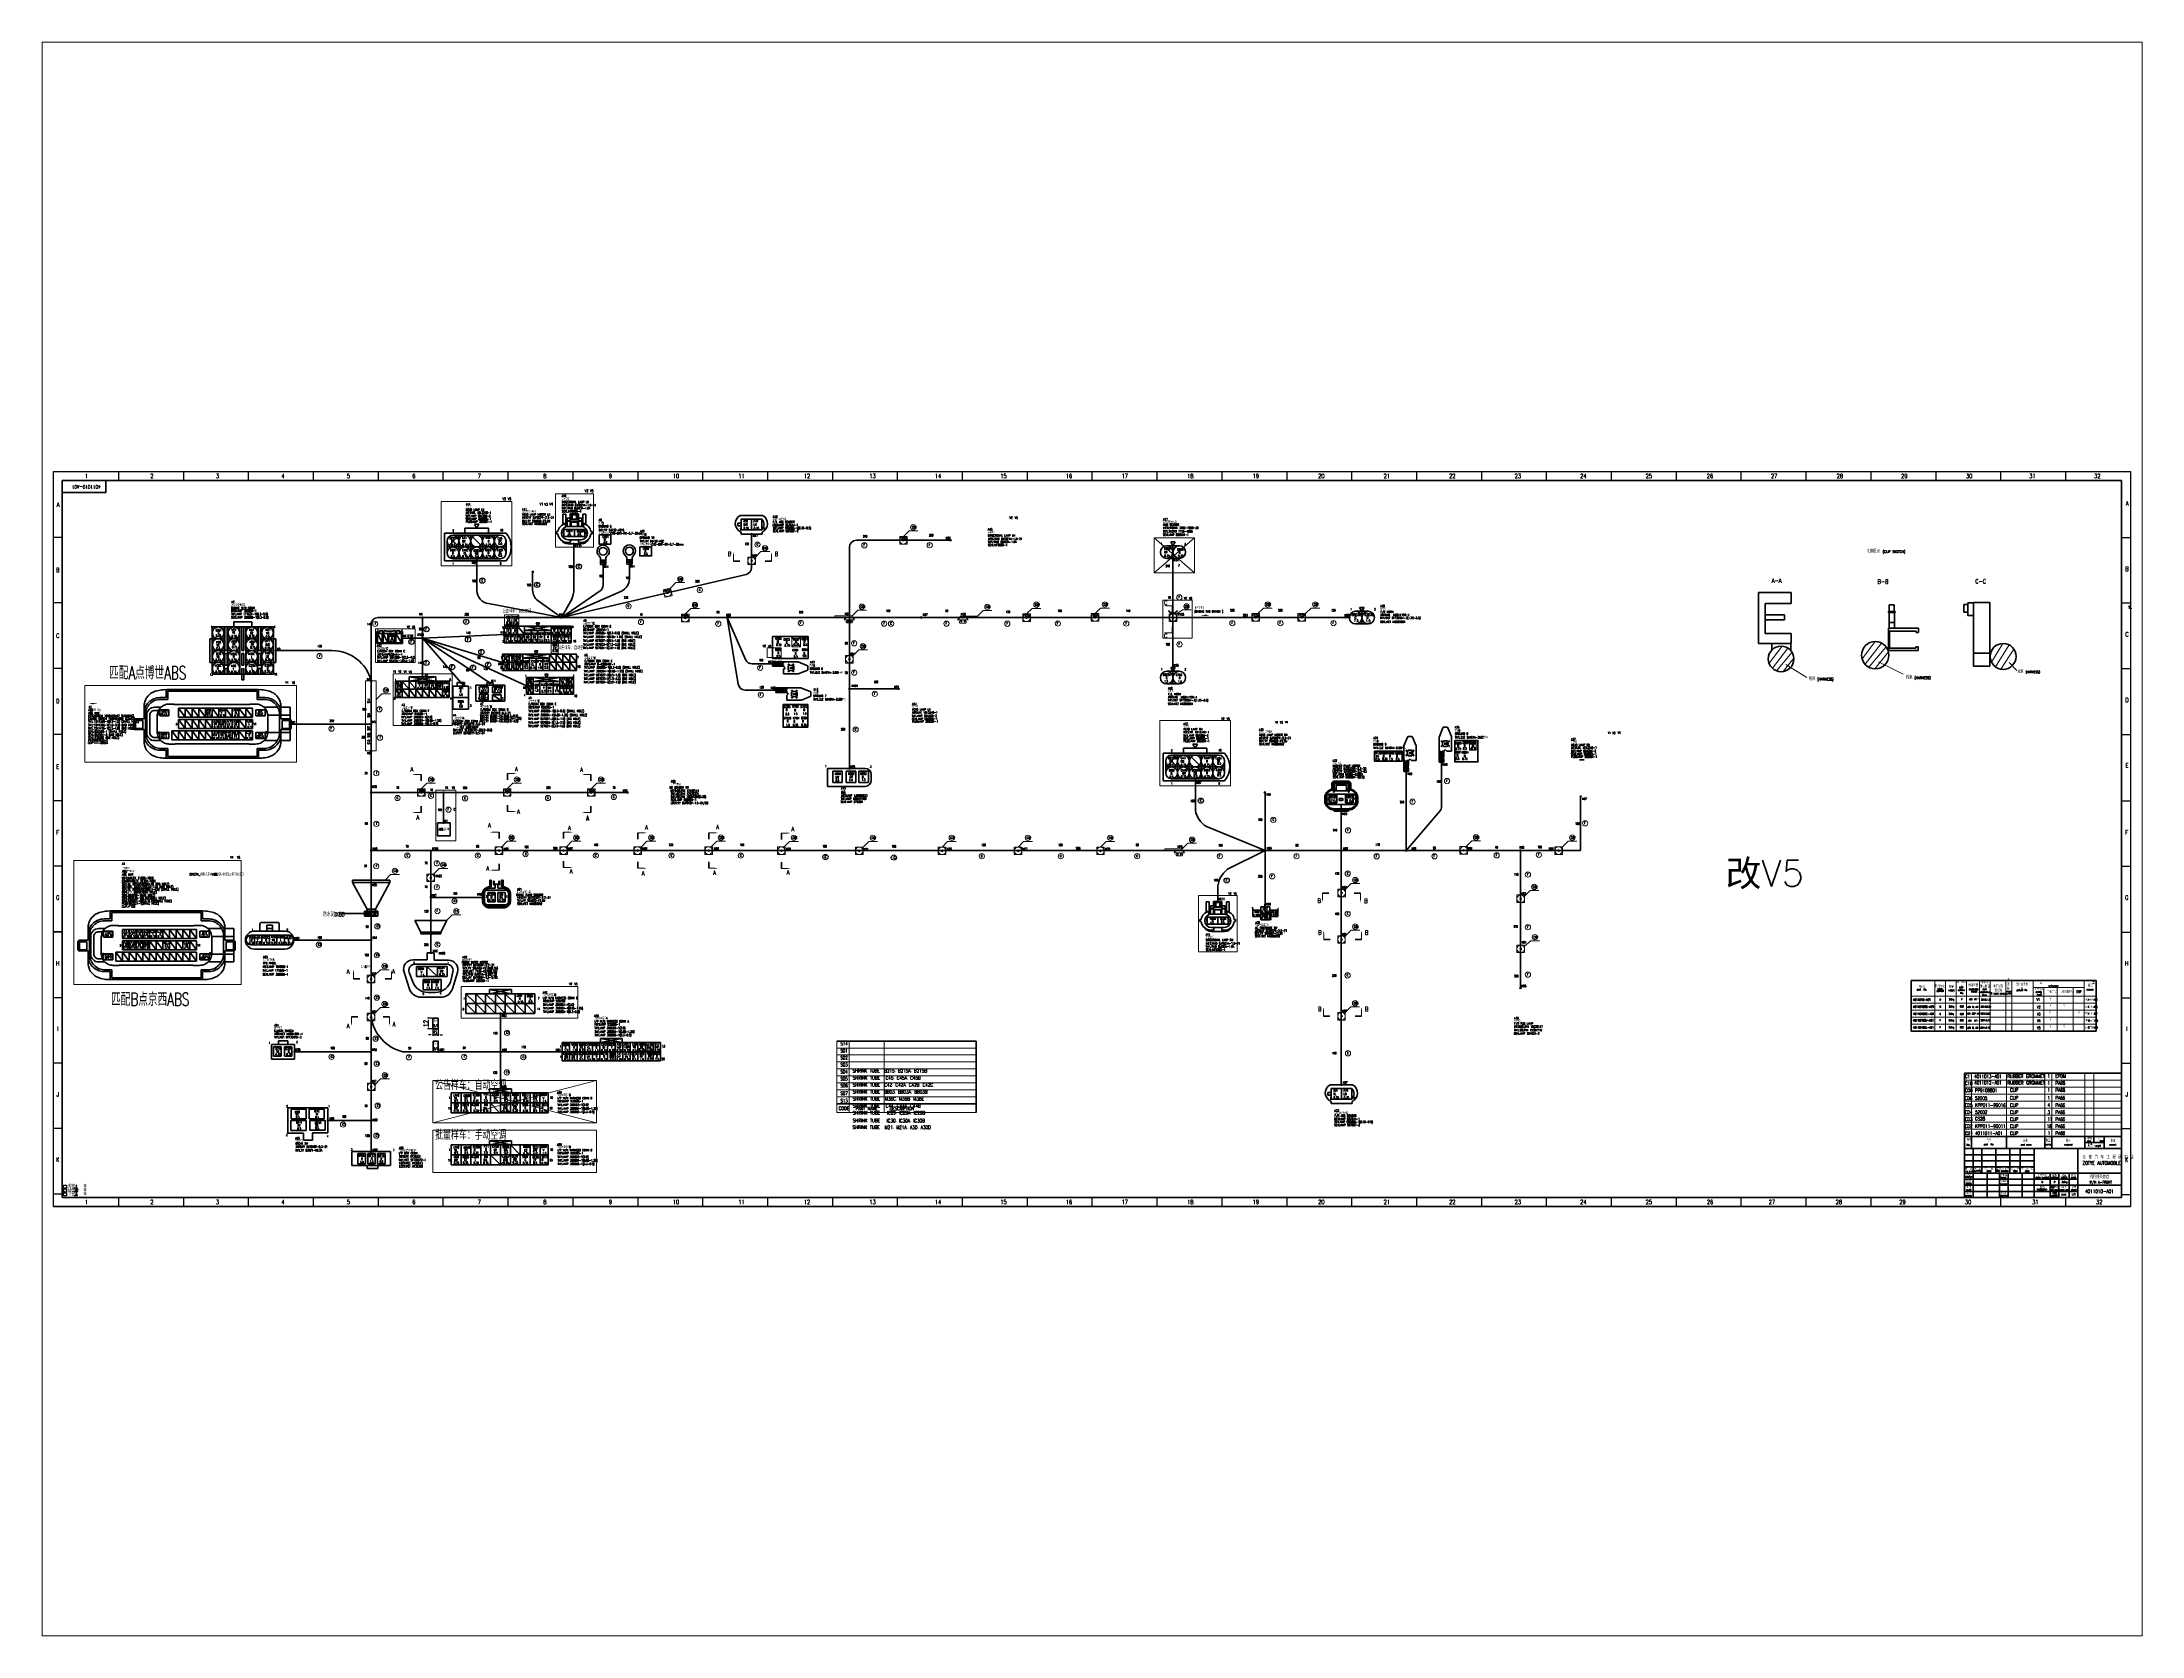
# Paper-space layout '布局1' of a CAD drawing. Header units: millimetres. Extents: x 26 to 231, y 20 to 176.
# The model-space entities are those that its viewports show. They can reach past a viewport. Long polylines and large blocks are cut down to what shows.
import ezdxf
from ezdxf.enums import TextEntityAlignment as Align

# ---------------------------------------------------------------- set-up
doc = ezdxf.new("R2010")
doc.units = ezdxf.units.MM
doc.linetypes.add('PHANTOM', pattern=[17, 12, -1, 1, -1, 1, -1])
for name, color, linetype, lineweight in [('0Filament', 7, 'Continuous', 20), ('2FRAME', 2, 'Continuous', 70), ('4CONTOUR', 4, 'Continuous', 50), ('5PHANTOM', 6, 'PHANTOM', 20)]:
    doc.layers.add(name, color=color, linetype=linetype, lineweight=lineweight)
doc.layers.add('2FRAM', color=2, linetype='Continuous')
doc.styles.add('HZ', font='TXT', dxfattribs={"width": 0.7, "height": 4, "bigfont": 'HZTXT'})
doc.styles.get("Standard").update_dxf_attribs({"font": 'txt.shx', "height": 5})
doc.styles.add('样式 1', font='txt.shx', dxfattribs={"width": 0.7})
doc.dimstyles.new('ISO-25', dxfattribs={"dimtxt": 2.5, "dimasz": 2.5, "dimexe": 1.25, "dimexo": 0.625, "dimtad": 1, "dimtxsty": 'Standard', "dimcen": 2.5, "dimadec": 0, "dimazin": 0, "dimtfac": 1, "dimtmove": 0, "dimatfit": 3, "dimfxl": 1, "dimarcsym": 0})

# ---------------------------------------------------------------- blocks, each defined once
blk = doc.blocks.new('*D1')
at = {"layer": '0Filament', "color": 0, "lineweight": -2}
for p, q in [((2117, 266), (2114.5, 266)), ((2119.5, 272.3), (2119.5, 264.7)), ((2119.5, 266), (2125.5, 266)), ((2125.5, 272.3), (2125.5, 264.7)), ((2128, 266), (2130.5, 266))]:
    blk.add_line(p, q, dxfattribs=at)
at = {"layer": '0Filament', "color": 0}
for points in [[(2117, 266.4), (2117, 265.6), (2119.5, 266)], [(2128, 266.4), (2128, 265.6), (2125.5, 266)]]:
    blk.add_solid(points, dxfattribs=at)
at = {"layer": 'Defpoints', "color": 0}
for p in [(2119.5, 272.9), (2125.5, 272.9), (2125.5, 266)]:
    blk.add_point(p, dxfattribs=at)
at = {"layer": '0Filament', "color": 0, "insert": (2122.5, 269.1), "char_height": 5, "attachment_point": 5}
blk.add_mtext('6', dxfattribs=at)
blk = doc.blocks.new('*D2')
at = {"layer": '0Filament', "color": 0, "lineweight": -2}
for p, q in [((2118.8, 284.9), (2113.4, 284.9)), ((2118.8, 272.9), (2113.4, 272.9)), ((2114.7, 275.4), (2114.7, 282.4))]:
    blk.add_line(p, q, dxfattribs=at)
at = {"layer": '0Filament', "color": 0}
for points in [[(2114.2, 282.4), (2115.1, 282.4), (2114.7, 284.9)], [(2114.2, 275.4), (2115.1, 275.4), (2114.7, 272.9)]]:
    blk.add_solid(points, dxfattribs=at)
at = {"layer": 'Defpoints', "color": 0}
for p in [(2114.7, 284.9), (2119.5, 284.9), (2119.5, 272.9)]:
    blk.add_point(p, dxfattribs=at)
at = {"layer": '0Filament', "color": 0, "insert": (2111.5, 278.9), "char_height": 5, "attachment_point": 5, "rotation": 90}
blk.add_mtext('12', dxfattribs=at)

msp = doc.modelspace()

# ---------------------------------------------------------------- hatches: boundary and pattern name
at = {"lineweight": 9}
h = msp.add_hatch(color=256, dxfattribs=at)
edge = h.paths.add_edge_path()
edge.add_arc((2169.965, 808.546), 1, 0, 360)
h = msp.add_hatch(color=256, dxfattribs=at)
edge = h.paths.add_edge_path()
edge.add_arc((2234.009, 795.846), 1, 0, 360)
h = msp.add_hatch(color=256, dxfattribs=at)
edge = h.paths.add_edge_path()
edge.add_arc((2107.593, 743.475), 1, 0, 360)
h = msp.add_hatch(color=256, dxfattribs=at)
edge = h.paths.add_edge_path()
edge.add_arc((2201.272, 724.136), 1, 0, 360)
h = msp.add_hatch(color=256, dxfattribs=at)
edge = h.paths.add_edge_path()
edge.add_arc((2107.643, 719.978), 1, 0, 360)
h = msp.add_hatch(color=256, dxfattribs=at)
edge = h.paths.add_edge_path()
edge.add_arc((2107.643, 675.579), 1, 0, 360)
h = msp.add_hatch(color=256, dxfattribs=at)
edge = h.paths.add_edge_path()
edge.add_arc((2199.434, 692.342), 1, 0, 360)
h = msp.add_hatch(color=256, dxfattribs=at)
edge = h.paths.add_edge_path()
edge.add_arc((2151.396, 669.09), 1, 0, 360)
h = msp.add_hatch(color=256, dxfattribs=at)
edge = h.paths.add_edge_path()
edge.add_arc((2184.766, 668.82), 1, 0, 360)
h = msp.add_hatch(color=256, dxfattribs=at)
edge = h.paths.add_edge_path()
edge.add_arc((2226.688, 665.49), 1, 0, 360)
h = msp.add_hatch(color=256, dxfattribs=at)
edge = h.paths.add_edge_path()
edge.add_arc((2992.764, 556.77), 1, 0, 360)
h = msp.add_hatch(color=256, dxfattribs=at)
edge = h.paths.add_edge_path()
edge.add_arc((3018.227, 418.655), 1, 0, 360)
at = {"layer": '0Filament'}
h = msp.add_hatch(color=256, dxfattribs=at)
edge = h.paths.add_edge_path()
edge.add_arc((2281.017, 827.843), 1, 0, 360)
h = msp.add_hatch(color=0, dxfattribs=at)
edge = h.paths.add_edge_path()
edge.add_arc((2484.468, 839.148), 1, 0, 360)
h = msp.add_hatch(color=256, dxfattribs=at)
edge = h.paths.add_edge_path()
edge.add_arc((2658.411, 832.016), 1, 0, 360)
h = msp.add_hatch(color=256, dxfattribs=at)
edge = h.paths.add_edge_path()
edge.add_arc((2712.359, 832.016), 1, 0, 360)
h = msp.add_hatch(color=256, dxfattribs=at)
edge = h.paths.add_edge_path()
edge.add_arc((2314.535, 804.422), 1, 0, 360)
h = msp.add_hatch(color=256, dxfattribs=at)
edge = h.paths.add_edge_path()
edge.add_arc((2344.627, 804.702), 1, 0, 360)
h = msp.add_hatch(color=256, dxfattribs=at)
edge = h.paths.add_edge_path()
edge.add_arc((2484.585, 808.466), 1, 0, 360)
h = msp.add_hatch(color=0, dxfattribs=at)
edge = h.paths.add_edge_path()
edge.add_arc((2967.07, 811.29), 1, 0, 360)
h = msp.add_hatch(color=256, dxfattribs=at)
edge = h.paths.add_edge_path()
edge.add_arc((2388.396, 771.985), 1, 0, 360)
for color, points in [(0, [(3003.427, 746.485), (3000.021, 746.485), (3000.021, 745.71), (3003.427, 745.71)]), (256, [(3047.079, 744.407), (3050.768, 744.407), (3050.768, 743.099), (3047.079, 743.099)]), (256, [(1731.012, 644.787), (1734.418, 644.787), (1734.418, 645.563), (1731.012, 645.563)]), (256, [(2048.022, 645.425), (2048.022, 649.114), (2049.33, 649.114), (2049.33, 645.425)]), (256, [(2048.044, 628.91), (2048.044, 632.599), (2049.353, 632.599), (2049.353, 628.91)]), (256, [(2048.044, 614.17), (2048.044, 617.859), (2049.353, 617.859), (2049.353, 614.17)]), (256, [(2048.044, 606.079), (2048.044, 609.768), (2049.353, 609.768), (2049.353, 606.079)]), (256, [(2048.044, 598.229), (2048.044, 601.918), (2049.353, 601.918), (2049.353, 598.229)]), (256, [(3275.41, 578.045, 1), (3273.41, 578.045, 1)]), (256, [(3234.934, 567.413, 1), (3232.934, 567.413, 1)]), (256, [(2132.727, 508.745, 1), (2130.727, 508.745, 1)]), (256, [(1769.131, 456.653), (1772.537, 456.653), (1772.537, 457.429), (1769.131, 457.429)]), (256, [(2257.268, 477.535), (2260.957, 477.535), (2260.957, 476.227), (2257.268, 476.227)]), (0, [(2855.676, 477.546), (2859.366, 477.546), (2859.366, 476.238), (2855.676, 476.238)])]:
    msp.add_hatch(color=color, dxfattribs=at).paths.add_polyline_path(points)
h = msp.add_hatch(color=256, dxfattribs=at)
edge = h.paths.add_edge_path()
edge.add_arc((2266.829, 743.638), 1, 0, 360)
h = msp.add_hatch(color=256, dxfattribs=at)
edge = h.paths.add_edge_path()
edge.add_arc((2408.554, 743.061), 1, 0, 360)
h = msp.add_hatch(color=256, dxfattribs=at)
edge = h.paths.add_edge_path()
edge.add_arc((2456.423, 743.638), 1, 0, 360)
h = msp.add_hatch(color=256, dxfattribs=at)
edge = h.paths.add_edge_path()
edge.add_arc((2596.572, 743.543), 1, 180, 540, ccw=False)
h = msp.add_hatch(color=256, dxfattribs=at)
edge = h.paths.add_edge_path()
edge.add_arc((2678.73, 743.638), 1, 0, 360)
h = msp.add_hatch(color=0, dxfattribs=at)
edge = h.paths.add_edge_path()
edge.add_arc((2726.353, 743.364), 1, 0, 360)
h = msp.add_hatch(color=0, dxfattribs=at)
edge = h.paths.add_edge_path()
edge.add_arc((2799.476, 743.423), 1, 0, 360)
h = msp.add_hatch(color=0, dxfattribs=at)
edge = h.paths.add_edge_path()
edge.add_arc((2877.781, 743.782), 1, 0, 360)
h = msp.add_hatch(color=0, dxfattribs=at)
edge = h.paths.add_edge_path()
edge.add_arc((2967.063, 743.568), 1, 0, 360)
h = msp.add_hatch(color=0, dxfattribs=at)
edge = h.paths.add_edge_path()
edge.add_arc((3061.741, 743.782), 1, 0, 360)
h = msp.add_hatch(color=0, dxfattribs=at)
edge = h.paths.add_edge_path()
edge.add_arc((3114.397, 743.782), 1, 0, 360)
h = msp.add_hatch(color=0, dxfattribs=at)
edge = h.paths.add_edge_path()
edge.add_arc((3169.042, 743.638), 1, 0, 360)
h = msp.add_hatch(color=256, dxfattribs=at)
edge = h.paths.add_edge_path()
edge.add_arc((1939.797, 705.819), 1, 0, 360)
h = msp.add_hatch(color=256, dxfattribs=at)
edge = h.paths.add_edge_path()
edge.add_arc((2084.787, 719.939), 1, 0, 360)
h = msp.add_hatch(color=256, dxfattribs=at)
edge = h.paths.add_edge_path()
edge.add_arc((2508.578, 690.535), 1, 0, 360)
h = msp.add_hatch(color=256, dxfattribs=at)
edge = h.paths.add_edge_path()
edge.add_arc((2596.503, 695.862), 1, 0, 360)
h = msp.add_hatch(color=0, dxfattribs=at)
edge = h.paths.add_edge_path()
edge.add_arc((2967.07, 686.526), 1, 0, 360)
h = msp.add_hatch(color=256, dxfattribs=at)
edge = h.paths.add_edge_path()
edge.add_arc((2048.794, 671.077), 1, 0, 360)
h = msp.add_hatch(color=256, dxfattribs=at)
edge = h.paths.add_edge_path()
edge.add_arc((2512.252, 660.549), 1, 0, 360)
h = msp.add_hatch(color=256, dxfattribs=at)
edge = h.paths.add_edge_path()
edge.add_arc((2596.503, 662.11), 1, 0, 360)
h = msp.add_hatch(color=256, dxfattribs=at)
edge = h.paths.add_edge_path()
edge.add_arc((2652.822, 662.11), 1, 0, 360)
at = {"layer": '0Filament', "lineweight": 9}
h = msp.add_hatch(color=256, dxfattribs=at)
edge = h.paths.add_edge_path()
edge.add_arc((1957.179, 621.415), 1, 0, 360)
at = {"layer": '0Filament'}
h = msp.add_hatch(color=256, dxfattribs=at)
edge = h.paths.add_edge_path()
edge.add_arc((2048.864, 621.442), 1, 0, 360)
h = msp.add_hatch(color=256, dxfattribs=at)
edge = h.paths.add_edge_path()
edge.add_arc((2048.827, 591.058), 1, 0, 360)
h = msp.add_hatch(color=256, dxfattribs=at)
edge = h.paths.add_edge_path()
edge.add_arc((2596.503, 570.815), 1, 0, 360)
h = msp.add_hatch(color=256, dxfattribs=at)
edge = h.paths.add_edge_path()
edge.add_arc((2048.827, 543.363), 1, 0, 360)
h = msp.add_hatch(color=256, dxfattribs=at)
edge = h.paths.add_edge_path()
edge.add_arc((2106.282, 543.324), 1, 0, 360)
h = msp.add_hatch(color=256, dxfattribs=at)
edge = h.paths.add_edge_path()
edge.add_arc((2131.713, 543.259), 1, 0, 360)
h = msp.add_hatch(color=256, dxfattribs=at)
edge = h.paths.add_edge_path()
edge.add_arc((2204.742, 543.363), 1, 0, 360)
h = msp.add_hatch(color=256, dxfattribs=at)
edge = h.paths.add_edge_path()
edge.add_arc((2300.972, 543.363), 1, 0, 360)
h = msp.add_hatch(color=256, dxfattribs=at)
edge = h.paths.add_edge_path()
edge.add_arc((2342.512, 543.363), 1, 0, 360)
h = msp.add_hatch(color=256, dxfattribs=at)
edge = h.paths.add_edge_path()
edge.add_arc((3072.185, 543.437), 1, 0, 360)
h = msp.add_hatch(color=256, dxfattribs=at)
edge = h.paths.add_edge_path()
edge.add_arc((3433.794, 538.665), 1, 0, 360)
h = msp.add_hatch(color=256, dxfattribs=at)
edge = h.paths.add_edge_path()
edge.add_arc((3159.815, 522.016), 1, 0, 360)
h = msp.add_hatch(color=256, dxfattribs=at)
edge = h.paths.add_edge_path()
edge.add_arc((2048.827, 476.878), 1, 0, 360)
h = msp.add_hatch(color=256, dxfattribs=at)
edge = h.paths.add_edge_path()
edge.add_arc((2117.172, 476.767), 1, 0, 360)
h = msp.add_hatch(color=256, dxfattribs=at)
edge = h.paths.add_edge_path()
edge.add_arc((2195.327, 476.878), 1, 0, 360)
h = msp.add_hatch(color=256, dxfattribs=at)
edge = h.paths.add_edge_path()
edge.add_arc((2269.235, 476.878), 1, 0, 360)
h = msp.add_hatch(color=256, dxfattribs=at)
edge = h.paths.add_edge_path()
edge.add_arc((2354.036, 476.878), 1, 0, 360)
h = msp.add_hatch(color=256, dxfattribs=at)
edge = h.paths.add_edge_path()
edge.add_arc((2435.387, 476.878), 1, 0, 360)
h = msp.add_hatch(color=256, dxfattribs=at)
edge = h.paths.add_edge_path()
edge.add_arc((2518.625, 476.72), 1, 0, 360)
h = msp.add_hatch(color=256, dxfattribs=at)
edge = h.paths.add_edge_path()
edge.add_arc((2607.868, 476.609), 1, 0, 360)
h = msp.add_hatch(color=256, dxfattribs=at)
edge = h.paths.add_edge_path()
edge.add_arc((2702.554, 476.609), 1, 0, 360)
h = msp.add_hatch(color=256, dxfattribs=at)
edge = h.paths.add_edge_path()
edge.add_arc((2789.622, 476.609), 1, 0, 360)
h = msp.add_hatch(color=0, dxfattribs=at)
edge = h.paths.add_edge_path()
edge.add_arc((2883.99, 476.609), 1, 0, 360)
h = msp.add_hatch(color=256, dxfattribs=at)
edge = h.paths.add_edge_path()
edge.add_arc((2974.501, 476.829), 1, 180, 540, ccw=False)
h = msp.add_hatch(color=256, dxfattribs=at)
edge = h.paths.add_edge_path()
edge.add_arc((3072.691, 476.878), 1, 0, 360)
h = msp.add_hatch(color=256, dxfattribs=at)
edge = h.paths.add_edge_path()
edge.add_arc((3159.815, 476.878), 1, 0, 360)
h = msp.add_hatch(color=256, dxfattribs=at)
edge = h.paths.add_edge_path()
edge.add_arc((3233.986, 476.878), 1, 0, 360)
h = msp.add_hatch(color=256, dxfattribs=at)
edge = h.paths.add_edge_path()
edge.add_arc((3299.949, 477.138), 1, 0, 360)
h = msp.add_hatch(color=256, dxfattribs=at)
edge = h.paths.add_edge_path()
edge.add_arc((3364.984, 476.878), 1, 0, 360)
h = msp.add_hatch(color=256, dxfattribs=at)
edge = h.paths.add_edge_path()
edge.add_arc((3408.684, 476.878), 1, 0, 360)
h = msp.add_hatch(color=256, dxfattribs=at)
edge = h.paths.add_edge_path()
edge.add_arc((2048.884, 440.21), 1, 0, 360)
h = msp.add_hatch(color=256, dxfattribs=at)
edge = h.paths.add_edge_path()
edge.add_arc((2117.181, 445.699), 1, 0, 360)
h = msp.add_hatch(color=256, dxfattribs=at)
edge = h.paths.add_edge_path()
edge.add_arc((2117.332, 423.414), 1, 0, 360)
h = msp.add_hatch(color=256, dxfattribs=at)
edge = h.paths.add_edge_path()
edge.add_arc((2176.205, 423.296), 1, 0, 360)
h = msp.add_hatch(color=256, dxfattribs=at)
edge = h.paths.add_edge_path()
edge.add_arc((3072.731, 412.416), 1, 0, 360)
h = msp.add_hatch(color=256, dxfattribs=at)
edge = h.paths.add_edge_path()
edge.add_arc((3160.172, 428.316), 1, 0, 360)
h = msp.add_hatch(color=256, dxfattribs=at)
edge = h.paths.add_edge_path()
edge.add_arc((3365.218, 421.802), 1, 0, 360)
h = msp.add_hatch(color=256, dxfattribs=at)
edge = h.paths.add_edge_path()
edge.add_arc((2117.332, 396.922), 1, 0, 360)
h = msp.add_hatch(color=256, dxfattribs=at)
edge = h.paths.add_edge_path()
edge.add_arc((1960.135, 374.433), 1, 0, 360)
h = msp.add_hatch(color=256, dxfattribs=at)
edge = h.paths.add_edge_path()
edge.add_arc((2048.92, 374.306), 1, 0, 360)
h = msp.add_hatch(color=256, dxfattribs=at)
edge = h.paths.add_edge_path()
edge.add_arc((2117.181, 359.95), 1, 0, 360)
h = msp.add_hatch(color=256, dxfattribs=at)
edge = h.paths.add_edge_path()
edge.add_arc((3160.049, 375.03), 1, 0, 360)
h = msp.add_hatch(color=256, dxfattribs=at)
edge = h.paths.add_edge_path()
edge.add_arc((3365.218, 364.379), 1, 0, 360)
h = msp.add_hatch(color=256, dxfattribs=at)
edge = h.paths.add_edge_path()
edge.add_arc((2048.827, 329.753), 1, 0, 360)
h = msp.add_hatch(color=256, dxfattribs=at)
edge = h.paths.add_edge_path()
edge.add_arc((3364.984, 319.518), 1, 0, 360)
h = msp.add_hatch(color=256, dxfattribs=at)
edge = h.paths.add_edge_path()
edge.add_arc((2196.967, 290.373), 1, 0, 360)
h = msp.add_hatch(color=256, dxfattribs=at)
edge = h.paths.add_edge_path()
edge.add_arc((2048.78, 286.346), 1, 0, 360)
h = msp.add_hatch(color=256, dxfattribs=at)
edge = h.paths.add_edge_path()
edge.add_arc((3160.049, 287.255), 1, 0, 360)
h = msp.add_hatch(color=256, dxfattribs=at)
edge = h.paths.add_edge_path()
edge.add_arc((1961.175, 246.521), 1, 0, 360)
h = msp.add_hatch(color=256, dxfattribs=at)
edge = h.paths.add_edge_path()
edge.add_arc((2048.767, 246.571), 1, 0, 360)
h = msp.add_hatch(color=256, dxfattribs=at)
edge = h.paths.add_edge_path()
edge.add_arc((2125.823, 246.597), 1, 0, 360)
h = msp.add_hatch(color=256, dxfattribs=at)
edge = h.paths.add_edge_path()
edge.add_arc((2196.999, 246.597), 1, 0, 360)
h = msp.add_hatch(color=256, dxfattribs=at)
edge = h.paths.add_edge_path()
edge.add_arc((2267.505, 246.597), 1, 0, 360)
h = msp.add_hatch(color=256, dxfattribs=at)
edge = h.paths.add_edge_path()
edge.add_arc((2049.04, 206.455), 1, 0, 360)
h = msp.add_hatch(color=256, dxfattribs=at)
edge = h.paths.add_edge_path()
edge.add_arc((2196.999, 204.195), 1, 0, 360)
h = msp.add_hatch(color=0, dxfattribs=at)
edge = h.paths.add_edge_path()
edge.add_arc((3159.815, 208.791), 1, 0, 360)
h = msp.add_hatch(color=256, dxfattribs=at)
edge = h.paths.add_edge_path()
edge.add_arc((1999.25, 167.985), 1, 0, 360)
h = msp.add_hatch(color=256, dxfattribs=at)
edge = h.paths.add_edge_path()
edge.add_arc((2048.827, 167.985), 1, 0, 360)
h = msp.add_hatch(color=256, dxfattribs=at)
edge = h.paths.add_edge_path()
edge.add_arc((2048.827, 132.289), 1, 0, 360)

# ---------------------------------------------------------------- linework, layer by layer
for p, q in [((1685.279, 69.624), (1685.279, 910.624)), ((1685.279, 910.624), (2874.279, 910.624)), ((1759.592, 910.624), (1759.592, 900.624)), ((1833.904, 910.624), (1833.904, 900.624)), ((1908.217, 910.624), (1908.217, 900.624)), ((1982.529, 910.624), (1982.529, 900.624)), ((2056.842, 910.624), (2056.842, 900.624)), ((2131.154, 910.624), (2131.154, 900.624)), ((2205.467, 910.624), (2205.467, 900.624)), ((2279.779, 910.624), (2279.779, 900.624)), ((2354.092, 910.624), (2354.092, 900.624)), ((2428.404, 910.624), (2428.404, 900.624)), ((2502.717, 910.624), (2502.717, 900.624)), ((2577.029, 910.624), (2577.029, 900.624)), ((2651.342, 910.624), (2651.342, 900.624)), ((2725.654, 910.624), (2725.654, 900.624)), ((2799.967, 910.624), (2799.967, 900.624)), ((2874.279, 910.624), (4063.279, 910.624)), ((2874.279, 910.624), (2874.279, 900.624)), ((2948.592, 910.624), (2948.592, 900.624)), ((3022.904, 910.624), (3022.904, 900.624)), ((3097.217, 910.624), (3097.217, 900.624)), ((3171.529, 910.624), (3171.529, 900.624)), ((3245.842, 910.624), (3245.842, 900.624)), ((3320.154, 910.624), (3320.154, 900.624)), ((3394.467, 910.624), (3394.467, 900.624)), ((3468.779, 910.624), (3468.779, 900.624)), ((3543.092, 910.624), (3543.092, 900.624)), ((3617.404, 910.624), (3617.404, 900.624)), ((3691.717, 910.624), (3691.717, 900.624)), ((3766.029, 910.624), (3766.029, 900.624)), ((3840.342, 910.624), (3840.342, 900.624)), ((3914.654, 910.624), (3914.654, 900.624)), ((3988.967, 910.624), (3988.967, 900.624)), ((4063.279, 910.624), (4063.279, 69.624)), ((1695.297, 835.39), (1685.313, 835.39)), ((4053.261, 835.39), (4063.246, 835.39)), ((1695.271, 760.252), (1685.369, 760.252)), ((4053.287, 760.252), (4063.19, 760.252)), ((1695.27, 685.223), (1685.367, 685.223)), ((4053.289, 685.223), (4063.191, 685.223)), ((1695.271, 609.701), (1685.369, 609.701)), ((4053.287, 609.701), (4063.19, 609.701)), ((1695.27, 533.858), (1685.367, 533.858)), ((4053.289, 533.858), (4063.191, 533.858)), ((1695.271, 458.829), (1685.369, 458.829)), ((4053.287, 458.829), (4063.19, 458.829)), ((1695.297, 383.691), (1685.313, 383.691)), ((1695.297, 383.587), (1685.313, 383.587)), ((4053.261, 383.587), (4063.246, 383.587)), ((1695.271, 308.449), (1685.369, 308.449)), ((4053.287, 308.449), (4063.19, 308.449)), ((1695.27, 233.42), (1685.367, 233.42)), ((4053.289, 233.42), (4063.191, 233.42)), ((1695.271, 158.607), (1685.369, 158.607)), ((4053.287, 158.607), (4063.19, 158.607)), ((1695.297, 83.468), (1685.313, 83.468)), ((1696.461, 94.019), (1699.961, 94.019)), ((1696.461, 90.519), (1696.461, 94.019)), ((1699.961, 90.519), (1696.461, 90.519)), ((1696.461, 86.055), (1696.461, 89.555)), ((1696.461, 89.555), (1699.961, 89.555)), ((1699.961, 86.055), (1696.461, 86.055)), ((1696.461, 81.672), (1696.461, 85.172)), ((1696.461, 85.172), (1699.961, 85.172)), ((1699.961, 81.672), (1696.461, 81.672)), ((1699.961, 94.019), (1699.961, 90.519)), ((1699.961, 89.555), (1699.961, 86.055)), ((1699.961, 85.172), (1699.961, 81.672)), ((1708.732, 90.733), (1712.838, 90.733)), ((1708.732, 86.269), (1712.838, 86.269)), ((1708.732, 81.886), (1712.838, 81.886)), ((1759.592, 79.624), (1759.592, 69.624)), ((1833.904, 79.624), (1833.904, 69.624)), ((1908.217, 79.624), (1908.217, 69.624)), ((1982.529, 79.624), (1982.529, 69.624)), ((2056.842, 79.624), (2056.842, 69.624)), ((2131.154, 79.624), (2131.154, 69.624)), ((2205.467, 79.624), (2205.467, 69.624)), ((2279.779, 79.624), (2279.779, 69.624)), ((2354.092, 79.624), (2354.092, 69.624)), ((2428.404, 79.624), (2428.404, 69.624)), ((2502.717, 79.624), (2502.717, 69.624)), ((2577.029, 79.624), (2577.029, 69.624)), ((2651.342, 79.624), (2651.342, 69.624)), ((2725.654, 79.624), (2725.654, 69.624)), ((2799.967, 79.624), (2799.967, 69.624)), ((2874.279, 79.624), (2874.279, 69.624)), ((2948.592, 79.624), (2948.592, 69.624)), ((3022.904, 79.624), (3022.904, 69.624)), ((3097.217, 79.624), (3097.217, 69.624)), ((3171.529, 79.624), (3171.529, 69.624)), ((3245.842, 79.624), (3245.842, 69.624)), ((3320.154, 79.624), (3320.154, 69.624)), ((3394.467, 79.624), (3394.467, 69.624)), ((3468.779, 79.624), (3468.779, 69.624)), ((3543.092, 79.624), (3543.092, 69.624)), ((3617.404, 79.624), (3617.404, 69.624)), ((3691.717, 79.624), (3691.717, 69.624)), ((3766.029, 79.624), (3766.029, 69.624)), ((3840.342, 79.624), (3840.342, 69.624)), ((3914.654, 79.624), (3914.654, 69.624)), ((3988.967, 79.624), (3988.967, 69.624)), ((4053.279, 83.365), (4063.264, 83.365)), ((2874.279, 69.624), (1685.279, 69.624)), ((1685.279, 69.624), (4063.279, 69.624)), ((4063.279, 69.624), (2874.279, 69.624))]:
    msp.add_line(p, q)
at = {"lineweight": 9}
for centre in [(2169.965, 808.546), (2234.009, 795.846), (2107.593, 743.475), (2201.272, 724.136), (2107.643, 719.978), (2107.643, 675.579), (2199.434, 692.342), (2151.396, 669.09), (2184.766, 668.82), (2226.688, 665.49), (2992.764, 556.77), (3018.227, 418.655)]:
    msp.add_circle(centre, 1, dxfattribs=at)
for centre, radius in [((2286.713, 802.004), 3), ((2176.203, 785.764), 3), ((2239.003, 781.031), 3), ((2107.593, 743.475), 1), ((2112.241, 730.25), 3), ((2157.673, 738.771), 3), ((2159.84, 718.469), 3), ((2201.272, 724.136), 1), ((2095.068, 715.817), 3), ((2107.643, 719.978), 1), ((2175.131, 704.108), 3), ((2107.643, 675.579), 1), ((2112.156, 691.72), 3), ((2141.665, 686.897), 3), ((2165.45, 686.341), 3), ((2182.857, 689.66), 3), ((2199.434, 692.342), 1), ((2151.396, 669.09), 1), ((2184.766, 668.82), 1), ((2226.688, 665.49), 1), ((2998.994, 533.959), 3), ((2569.105, 469.52), 3), ((2647.478, 468.846), 3), ((3028.536, 442.686), 3)]:
    msp.add_circle(centre, radius)
at = {"layer": '0Filament'}
for p, q in [((2658.411, 836.336), (2664.796, 842.72)), ((2664.796, 842.72), (2674.796, 842.72)), ((2488.866, 812.786), (2495.25, 819.171)), ((2495.25, 819.171), (2505.25, 819.171)), ((2654.091, 827.696), (2654.091, 836.336)), ((2654.091, 836.336), (2662.731, 836.336)), ((2654.091, 835.31), (2654.091, 828.721)), ((2662.731, 827.696), (2654.091, 827.696)), ((2662.731, 836.336), (2662.731, 827.696)), ((2463.736, 815.473), (2463.736, 808.318)), ((2480.226, 804.146), (2480.226, 812.786)), ((2480.226, 812.786), (2488.866, 812.786)), ((2480.226, 811.761), (2480.226, 805.172)), ((2488.866, 804.146), (2480.226, 804.146)), ((2488.866, 812.786), (2488.866, 804.146)), ((2507.2, 815.473), (2507.2, 808.318)), ((2383.173, 775.155), (2391.566, 777.207)), ((2385.226, 766.762), (2383.173, 775.155)), ((2391.566, 777.207), (2397.951, 783.592)), ((2391.566, 777.207), (2393.619, 768.814)), ((2397.951, 783.592), (2407.951, 783.592)), ((2393.619, 768.814), (2385.226, 766.762)), ((2386.222, 767.006), (2392.622, 768.571)), ((2404.234, 738.741), (2404.234, 747.381)), ((2404.234, 747.381), (2412.874, 747.381)), ((2404.234, 746.355), (2404.234, 739.766)), ((2408.554, 747.381), (2414.939, 753.765)), ((2412.874, 747.381), (2412.874, 738.741)), ((2414.939, 753.765), (2424.939, 753.765)), ((2579.651, 743.556), (2579.651, 745.492)), ((2599.704, 745.492), (2579.651, 745.492)), ((2599.704, 745.492), (2606.088, 751.877)), ((2599.704, 743.556), (2599.704, 745.492)), ((2606.088, 751.877), (2616.088, 751.877)), ((2749.658, 751.698), (2759.658, 751.698)), ((2799.476, 747.743), (2805.861, 754.128)), ((2805.861, 754.128), (2815.861, 754.128)), ((2873.461, 739.462), (2873.461, 748.102)), ((2873.461, 748.102), (2882.101, 748.102)), ((2873.461, 747.077), (2873.461, 740.488)), ((2877.781, 748.102), (2884.166, 754.487)), ((2882.101, 748.102), (2882.101, 739.462)), ((2884.166, 754.487), (2894.166, 754.487)), ((2959.441, 757.017), (2966.596, 757.017)), ((2962.743, 739.248), (2962.743, 747.888)), ((2962.743, 747.888), (2971.383, 747.888)), ((2962.743, 746.863), (2962.743, 740.273)), ((2971.383, 747.888), (2977.767, 752.273)), ((2971.383, 747.888), (2971.383, 739.248)), ((2977.767, 752.273), (2987.767, 752.273)), ((3057.421, 739.462), (3057.421, 748.102)), ((3057.421, 748.102), (3066.061, 748.102)), ((3057.421, 747.077), (3057.421, 740.488)), ((3064.307, 748.102), (3070.692, 754.487)), ((3066.061, 748.102), (3066.061, 739.462)), ((3070.692, 754.487), (3080.692, 754.487)), ((3110.077, 739.462), (3110.077, 748.102)), ((3110.077, 748.102), (3118.717, 748.102)), ((3110.077, 747.077), (3110.077, 740.488)), ((3118.717, 748.102), (3125.101, 754.487)), ((3118.717, 748.102), (3118.717, 739.462)), ((3125.101, 754.487), (3135.101, 754.487)), ((2412.874, 738.741), (2404.234, 738.741)), ((2599.704, 743.556), (2579.651, 743.556)), ((2586.302, 743.556), (2592.872, 743.556)), ((2602.459, 741.008), (2590.365, 741.008)), ((2592.407, 739.041), (2593.468, 739.775)), ((2592.407, 739.041), (2593.411, 737.497)), ((2593.411, 737.497), (2599.554, 737.497)), ((2593.468, 740.59), (2594.08, 740.59)), ((2593.468, 739.775), (2593.468, 740.59)), ((2594.08, 740.59), (2594.08, 739.816)), ((2594.08, 739.816), (2594.366, 738.989)), ((2595.124, 741.006), (2595.124, 739.117)), ((2597.841, 741.002), (2597.841, 739.117)), ((2598.885, 739.816), (2598.599, 738.989)), ((2598.885, 740.59), (2598.885, 739.816)), ((2599.497, 740.59), (2598.885, 740.59)), ((2599.497, 739.775), (2599.497, 740.59)), ((2600.558, 739.041), (2599.497, 739.775)), ((2600.558, 739.041), (2599.554, 737.497)), ((2882.101, 739.462), (2873.461, 739.462)), ((2959.441, 726.278), (2966.596, 726.278)), ((2971.383, 739.248), (2962.743, 739.248)), ((3066.061, 739.462), (3057.421, 739.462)), ((3118.717, 739.462), (3110.077, 739.462)), ((2592.143, 691.542), (2592.143, 700.182)), ((2592.143, 700.182), (2600.783, 700.182)), ((2592.143, 699.156), (2592.143, 692.567)), ((2600.783, 700.182), (2607.168, 706.567)), ((2600.783, 700.182), (2600.783, 691.542)), ((2607.168, 706.567), (2617.168, 706.567)), ((3664.393, 710.907), (3649.604, 691.27)), ((3671.22, 708.66), (3653.402, 685.554)), ((3675.932, 703.825), (3658.103, 682.621)), ((3771.221, 716.21), (3756.184, 696.245)), ((3778.415, 714.425), (3759.644, 690.083)), ((3783.59, 710.05), (3763.996, 686.746)), ((3786.323, 704.325), (3770.806, 685.005)), ((3917.232, 713.988), (3904.31, 692.364)), ((3924.629, 712.202), (3908.814, 687.093)), ((3929.917, 707.388), (3914.832, 684.503)), ((1903.156, 685.202), (1900.653, 685.202)), ((2600.783, 691.542), (2592.143, 691.542)), ((3677.99, 697.187), (3665.649, 681.821)), ((3668.695, 689.933), (3692.954, 674.911)), ((3774.835, 692.978), (3803.169, 678.958)), ((3924.518, 692.317), (3933.225, 682.848)), ((2054.621, 649.901), (2061.005, 656.285)), ((2061.005, 656.285), (2071.005, 656.285)), ((1909.118, 599.004), (1909.118, 598.848)), ((2098.875, 564.059), (2106.03, 564.059)), ((2106.287, 547.683), (2112.671, 554.068)), ((2112.671, 554.068), (2122.671, 554.068)), ((2204.702, 547.683), (2211.087, 554.068)), ((2211.996, 565.127), (2204.841, 565.127)), ((2211.087, 554.068), (2221.087, 554.068)), ((2293.313, 563.834), (2300.468, 563.834)), ((2300.933, 547.683), (2307.317, 554.068)), ((2307.317, 554.068), (2317.317, 554.068)), ((2101.967, 539.043), (2101.967, 547.683)), ((2101.967, 547.683), (2110.607, 547.683)), ((2101.967, 546.658), (2101.967, 540.068)), ((2110.607, 539.043), (2101.967, 539.043)), ((2110.607, 547.683), (2110.607, 539.043)), ((2200.382, 539.043), (2200.382, 547.683)), ((2200.382, 547.683), (2209.022, 547.683)), ((2200.382, 546.658), (2200.382, 540.068)), ((2209.022, 539.043), (2200.382, 539.043)), ((2209.022, 547.683), (2209.022, 539.043)), ((2296.613, 539.043), (2296.613, 547.683)), ((2296.613, 547.683), (2305.253, 547.683)), ((2296.613, 546.658), (2296.613, 540.068)), ((2305.253, 539.043), (2296.613, 539.043)), ((2305.253, 547.683), (2305.253, 539.043)), ((2098.875, 520.595), (2106.03, 520.595)), ((2211.996, 521.623), (2204.841, 521.623)), ((2293.313, 520.371), (2300.468, 520.371)), ((2188.198, 497.907), (2195.353, 497.907)), ((2190.967, 472.558), (2190.967, 481.198)), ((2190.967, 481.198), (2199.607, 481.198)), ((2198.431, 481.198), (2204.815, 487.583)), ((2199.607, 481.198), (2199.607, 472.558)), ((2204.815, 487.583), (2214.815, 487.583)), ((2264.915, 472.558), (2264.915, 481.198)), ((2264.915, 481.198), (2273.555, 481.198)), ((2276.31, 497.946), (2269.155, 497.946)), ((2272.43, 481.198), (2278.814, 487.583)), ((2273.555, 481.198), (2273.555, 472.558)), ((2278.814, 487.583), (2288.814, 487.583)), ((2349.676, 472.558), (2349.676, 481.198)), ((2349.676, 481.198), (2358.316, 481.198)), ((2361.334, 497.135), (2354.179, 497.135)), ((2358.316, 481.198), (2364.701, 487.583)), ((2358.316, 481.198), (2358.316, 472.558)), ((2364.701, 487.583), (2374.701, 487.583)), ((2431.027, 472.558), (2431.027, 481.198)), ((2431.027, 481.198), (2439.667, 481.198)), ((2442.789, 497.134), (2435.634, 497.134)), ((2438.236, 481.198), (2444.62, 487.583)), ((2439.667, 481.198), (2439.667, 472.558)), ((2444.62, 487.583), (2454.62, 487.583)), ((2514.265, 472.4), (2514.265, 481.04)), ((2514.265, 481.04), (2522.905, 481.04)), ((2525.821, 496.931), (2518.667, 496.931)), ((2521.718, 481.04), (2528.102, 487.424)), ((2522.905, 481.04), (2522.905, 472.4)), ((2528.102, 487.424), (2538.102, 487.424)), ((2603.548, 472.289), (2603.548, 480.929)), ((2603.548, 480.929), (2612.188, 480.929)), ((2612.188, 480.929), (2618.573, 487.313)), ((2612.188, 480.929), (2612.188, 472.289)), ((2618.573, 487.313), (2628.573, 487.313)), ((2698.234, 472.289), (2698.234, 480.929)), ((2698.234, 480.929), (2706.874, 480.929)), ((2702.554, 480.929), (2708.938, 487.313)), ((2706.874, 480.929), (2706.874, 472.289)), ((2708.938, 487.313), (2718.938, 487.313)), ((2785.302, 472.289), (2785.302, 480.929)), ((2785.302, 480.929), (2793.942, 480.929)), ((2789.622, 480.929), (2796.007, 487.313)), ((2793.942, 480.929), (2793.942, 472.289)), ((2796.007, 487.313), (2806.007, 487.313)), ((2890.375, 487.313), (2900.375, 487.313)), ((2977.633, 478.778), (2984.017, 485.163)), ((2984.017, 485.163), (2994.017, 485.163)), ((3295.629, 472.818), (3295.629, 481.458)), ((3295.629, 481.458), (3304.269, 481.458)), ((3302.849, 481.458), (3309.234, 487.842)), ((3304.269, 481.458), (3304.269, 472.818)), ((3309.234, 487.842), (3319.234, 487.842)), ((3404.325, 472.558), (3404.325, 481.198)), ((3404.325, 481.198), (3412.965, 481.198)), ((3412.965, 481.198), (3419.349, 487.583)), ((3412.965, 481.198), (3412.965, 472.558)), ((3419.349, 487.583), (3429.349, 487.583)), ((1769.131, 456.745), (1769.131, 457.487)), ((1769.131, 457.487), (1769.131, 457.487)), ((1769.131, 457.487), (1769.131, 456.745)), ((2190.967, 480.173), (2190.967, 473.584)), ((2199.607, 472.558), (2190.967, 472.558)), ((2264.915, 480.173), (2264.915, 473.584)), ((2273.555, 472.558), (2264.915, 472.558)), ((2276.31, 457.419), (2269.155, 457.419)), ((2349.676, 480.173), (2349.676, 473.584)), ((2358.316, 472.558), (2349.676, 472.558)), ((2431.027, 480.173), (2431.027, 473.584)), ((2439.667, 472.558), (2431.027, 472.558)), ((2514.265, 480.014), (2514.265, 473.425)), ((2522.905, 472.4), (2514.265, 472.4)), ((2603.548, 479.903), (2603.548, 473.314)), ((2612.188, 472.289), (2603.548, 472.289)), ((2698.234, 479.903), (2698.234, 473.314)), ((2706.874, 472.289), (2698.234, 472.289)), ((2785.302, 479.903), (2785.302, 473.314)), ((2793.942, 472.289), (2785.302, 472.289)), ((2957.581, 476.842), (2957.581, 478.778)), ((2977.633, 478.778), (2957.581, 478.778)), ((2977.633, 476.842), (2957.581, 476.842)), ((2964.231, 476.842), (2970.801, 476.842)), ((2980.388, 474.294), (2968.294, 474.294)), ((2970.337, 472.327), (2971.397, 473.061)), ((2970.337, 472.327), (2971.341, 470.783)), ((2971.341, 470.783), (2977.483, 470.783)), ((2971.397, 473.876), (2972.009, 473.876)), ((2971.397, 473.061), (2971.397, 473.876)), ((2972.009, 473.876), (2972.009, 473.101)), ((2972.009, 473.101), (2972.296, 472.275)), ((2973.053, 474.292), (2973.053, 472.403)), ((2975.77, 474.288), (2975.77, 472.403)), ((2976.814, 473.101), (2976.528, 472.275)), ((2976.814, 473.876), (2976.814, 473.101)), ((2977.426, 473.876), (2976.814, 473.876)), ((2977.426, 473.061), (2977.426, 473.876)), ((2978.487, 472.327), (2977.426, 473.061)), ((2978.487, 472.327), (2977.483, 470.783)), ((2977.633, 476.842), (2977.633, 478.778)), ((3295.629, 480.432), (3295.629, 473.843)), ((3304.269, 472.818), (3295.629, 472.818)), ((3404.325, 480.173), (3404.325, 473.584)), ((3412.965, 472.558), (3404.325, 472.558)), ((1769.131, 456.745), (1769.131, 456.745)), ((2064.789, 443.079), (2071.174, 449.463)), ((2071.174, 449.463), (2081.174, 449.463)), ((2112.821, 441.379), (2112.821, 450.019)), ((2112.821, 450.019), (2121.461, 450.019)), ((2112.821, 448.994), (2112.821, 442.404)), ((2121.461, 441.379), (2112.821, 441.379)), ((2120.284, 450.019), (2126.669, 456.404)), ((2121.461, 450.019), (2121.461, 441.379)), ((2126.669, 456.404), (2136.669, 456.404)), ((2188.198, 454.444), (2195.353, 454.444)), ((2361.334, 456.607), (2354.179, 456.607)), ((2442.789, 456.606), (2435.634, 456.606)), ((2525.821, 456.403), (2518.667, 456.403)), ((3164.492, 432.636), (3170.877, 439.02)), ((3170.877, 439.02), (3180.877, 439.02)), ((3138.266, 420.912), (3138.266, 428.067)), ((3155.852, 423.996), (3155.852, 432.636)), ((3155.852, 432.636), (3164.492, 432.636)), ((3155.852, 431.61), (3155.852, 425.021)), ((3164.492, 423.996), (3155.852, 423.996)), ((3164.492, 432.636), (3164.492, 423.996)), ((3181.729, 420.912), (3181.729, 428.067)), ((3360.898, 417.482), (3360.898, 426.122)), ((3360.898, 426.122), (3369.538, 426.122)), ((3360.898, 425.096), (3360.898, 418.507)), ((3369.538, 417.482), (3360.898, 417.482)), ((3369.538, 424.75), (3375.923, 431.134)), ((3369.538, 426.122), (3369.538, 417.482)), ((3375.923, 431.134), (3385.923, 431.134)), ((1874.945, 402.351), (1873.891, 403.168)), ((2135.275, 396.963), (2141.66, 403.348)), ((2141.66, 403.348), (2151.66, 403.348)), ((3164.492, 379.35), (3170.877, 385.735)), ((3170.877, 385.735), (3180.877, 385.735)), ((3139.602, 382.059), (3139.602, 374.905)), ((3155.729, 370.71), (3155.729, 379.35)), ((3155.729, 379.35), (3164.369, 379.35)), ((3155.729, 378.325), (3155.729, 371.736)), ((3164.369, 370.71), (3155.729, 370.71)), ((3164.369, 379.35), (3164.369, 370.71)), ((3183.065, 382.059), (3183.065, 374.905)), ((3360.898, 360.059), (3360.898, 368.699)), ((3360.898, 368.699), (3369.538, 368.699)), ((3360.898, 367.673), (3360.898, 361.084)), ((3369.538, 367.297), (3376.612, 373.682)), ((3369.538, 368.699), (3369.538, 360.059)), ((3376.612, 373.682), (3386.612, 373.682)), ((1844.985, 345.65), (1844.985, 345.494)), ((2028.636, 337.279), (2028.636, 330.124)), ((2053.147, 334.073), (2059.531, 340.458)), ((2059.531, 340.458), (2069.531, 340.458)), ((2072.1, 337.279), (2072.1, 330.124)), ((3369.538, 360.059), (3360.898, 360.059)), ((2044.507, 325.433), (2044.507, 334.073)), ((2044.507, 334.073), (2053.147, 334.073)), ((2044.507, 333.048), (2044.507, 326.459)), ((2053.147, 325.433), (2044.507, 325.433)), ((2053.147, 334.073), (2053.147, 325.433)), ((3839.427, 328.179), (3839.427, 270.181)), ((3851.725, 328.179), (3851.725, 270.181)), ((3863.977, 328.179), (3863.977, 270.181)), ((3875.739, 328.179), (3875.739, 270.181)), ((3890.516, 328.179), (3890.516, 270.181)), ((3902.813, 328.179), (3902.813, 270.181)), ((3920.639, 328.179), (3920.639, 270.181)), ((3927.408, 328.179), (3927.408, 270.181)), ((3952.123, 328.179), (3952.123, 270.181)), ((3952.123, 320.18), (4010.216, 320.18)), ((3964.361, 320.18), (3964.361, 270.181)), ((3979.333, 320.18), (3979.333, 270.181)), ((3997.687, 320.18), (3997.687, 270.181)), ((4010.216, 328.179), (4010.216, 270.181)), ((2044.507, 282.095), (2044.507, 290.735)), ((2044.507, 290.735), (2053.147, 290.735)), ((2044.507, 289.71), (2044.507, 283.12)), ((2053.147, 290.735), (2059.531, 297.12)), ((2053.147, 290.735), (2053.147, 282.095)), ((2059.531, 297.12), (2069.531, 297.12)), ((3139.552, 294.434), (3139.552, 287.28)), ((3155.729, 282.935), (3155.729, 291.575)), ((3155.729, 291.575), (3164.369, 291.575)), ((3155.729, 290.55), (3155.729, 283.961)), ((3164.369, 291.575), (3170.754, 297.96)), ((3164.369, 291.575), (3164.369, 282.935)), ((3170.754, 297.96), (3180.754, 297.96)), ((3183.016, 294.434), (3183.016, 287.28)), ((3812.413, 310.18), (4023.984, 310.18)), ((3812.413, 302.18), (4023.984, 302.18)), ((3812.413, 294.181), (4023.984, 294.181)), ((2026.484, 279.405), (2026.484, 286.559)), ((2053.147, 282.095), (2044.507, 282.095)), ((2069.948, 279.405), (2069.948, 286.559)), ((3164.369, 282.935), (3155.729, 282.935)), ((3812.413, 286.181), (4023.984, 286.181)), ((3812.413, 278.181), (4023.984, 278.181)), ((2596.129, 258.881), (2596.129, 177.028)), ((2636.295, 258.881), (2636.295, 177.028)), ((3881.279, 149.751), (3881.279, 222.256)), ((3921.279, 149.751), (3921.279, 222.256)), ((3965.279, 149.751), (3965.279, 222.256)), ((3973.279, 149.751), (3973.279, 222.256)), ((4011.279, 149.751), (4011.279, 222.256)), ((4021.279, 149.751), (4021.279, 222.256)), ((2044.72, 202.135), (2044.72, 210.775)), ((2044.72, 210.775), (2053.36, 210.775)), ((2044.72, 209.749), (2044.72, 203.16)), ((2053.36, 202.135), (2044.72, 202.135)), ((2053.36, 209.034), (2059.745, 215.419)), ((2053.36, 210.775), (2053.36, 202.135)), ((2059.745, 215.419), (2069.745, 215.419)), ((4053.279, 214.256), (3873.279, 214.256)), ((4053.279, 206.193), (3873.279, 206.193)), ((4053.279, 198.13), (3873.279, 198.13)), ((4053.279, 190.067), (3873.279, 190.067)), ((4053.279, 182.003), (3873.279, 182.003)), ((4053.279, 173.94), (3873.279, 173.94)), ((4053.279, 165.877), (3873.279, 165.877)), ((4053.279, 157.814), (3873.279, 157.814))]:
    msp.add_line(p, q, dxfattribs=at)
at = {"layer": '0Filament', "color": 1}
for p, q in [((2137.911, 835.915), (2147.377, 826.291)), ((2138.147, 826.069), (2147.141, 836.137)), ((2945.305, 834.979), (2991.802, 794.697)), ((2945.305, 794.697), (2991.802, 834.979)), ((2209.849, 746.7), (2209.849, 735.236)), ((2216.639, 724.136), (2224.323, 714.705)), ((2216.639, 714.705), (2224.323, 724.136)), ((2232.006, 728.852), (2239.69, 714.705)), ((2232.006, 714.705), (2239.69, 728.852)), ((2262.74, 733.567), (2270.424, 724.136)), ((2262.74, 724.136), (2270.424, 733.567)), ((2199.394, 701.772), (2207.078, 692.342)), ((2199.394, 692.283), (2207.078, 701.772)), ((2530.649, 721.359), (2540.401, 710.224)), ((2530.649, 710.224), (2540.401, 721.359)), ((2226.632, 665.49), (2234.332, 674.921)), ((2226.648, 674.921), (2234.332, 665.49)), ((2272.75, 674.921), (2280.433, 665.49)), ((2272.75, 665.49), (2280.433, 674.921)), ((2272.75, 665.49), (2280.433, 656.059)), ((2272.75, 656.059), (2280.433, 665.49)), ((3306.407, 601.837), (3314.293, 591.7)), ((3306.407, 591.7), (3314.293, 601.837)), ((2961.15, 574.083), (2969.721, 584.513)), ((2961.511, 584.79), (2970.018, 574.342)), ((2119.7, 213.643), (2306.739, 165.258)), ((2119.7, 165.258), (2306.739, 213.643)), ((2196.944, 188.098), (2208.266, 176.776)), ((2196.944, 176.776), (2208.266, 188.098)), ((2196.964, 128.6), (2208.286, 117.278)), ((2196.964, 117.278), (2208.286, 128.6))]:
    msp.add_line(p, q, dxfattribs=at)
at = {"layer": '0Filament', "lineweight": 40}
for p, q in [((2470.99, 808.318), (2463.736, 808.318)), ((2507.2, 808.318), (2499.946, 808.318)), ((2966.596, 757.017), (2966.596, 749.763)), ((2966.596, 733.532), (2966.596, 726.278)), ((2106.03, 564.059), (2106.03, 556.805)), ((2204.841, 557.873), (2204.841, 565.127)), ((2300.468, 563.834), (2300.468, 556.581)), ((2106.03, 527.849), (2106.03, 520.595)), ((2204.841, 521.623), (2204.841, 528.876)), ((2300.468, 527.625), (2300.468, 520.371)), ((2195.353, 497.907), (2195.353, 490.653)), ((2269.155, 490.693), (2269.155, 497.946)), ((2354.179, 489.881), (2354.179, 497.135)), ((2435.634, 489.88), (2435.634, 497.134)), ((2518.667, 489.677), (2518.667, 496.931)), ((2195.353, 461.698), (2195.353, 454.444)), ((2269.155, 457.419), (2269.155, 464.672)), ((2354.179, 456.607), (2354.179, 463.861)), ((2435.634, 456.606), (2435.634, 463.86)), ((2518.667, 456.403), (2518.667, 463.657)), ((3138.266, 428.067), (3145.519, 428.067)), ((3174.475, 428.067), (3181.729, 428.067)), ((3146.856, 374.905), (3139.602, 374.905)), ((3183.065, 374.905), (3175.812, 374.905)), ((2035.89, 330.124), (2028.636, 330.124)), ((2072.1, 330.124), (2064.846, 330.124)), ((2026.484, 286.559), (2033.738, 286.559)), ((2062.694, 286.559), (2069.948, 286.559)), ((3146.806, 287.28), (3139.552, 287.28)), ((3183.016, 287.28), (3175.762, 287.28))]:
    msp.add_line(p, q, dxfattribs=at)
at = {"layer": '0Filament', "color": 0}
for p, q in [((2743.273, 745.313), (2749.658, 751.698)), ((2795.156, 739.103), (2795.156, 747.743)), ((2795.156, 747.743), (2803.796, 747.743)), ((2795.156, 746.718), (2795.156, 740.129)), ((2803.796, 747.743), (2803.796, 739.103)), ((2720.466, 740.829), (2732.56, 740.829)), ((2722.367, 738.862), (2723.427, 739.596)), ((2722.367, 738.862), (2723.371, 737.318)), ((2723.221, 745.313), (2743.273, 745.313)), ((2723.221, 743.377), (2723.221, 745.313)), ((2723.221, 743.377), (2743.273, 743.377)), ((2729.513, 737.318), (2723.371, 737.318)), ((2723.427, 739.596), (2723.427, 740.411)), ((2723.427, 740.411), (2724.039, 740.411)), ((2724.039, 740.411), (2724.039, 739.637)), ((2724.039, 739.637), (2724.326, 738.81)), ((2725.083, 740.823), (2725.083, 738.938)), ((2727.801, 740.827), (2727.801, 738.938)), ((2728.845, 739.637), (2728.558, 738.81)), ((2729.457, 740.411), (2728.845, 740.411)), ((2728.845, 740.411), (2728.845, 739.637)), ((2729.457, 739.596), (2729.457, 740.411)), ((2730.517, 738.862), (2729.457, 739.596)), ((2730.517, 738.862), (2729.513, 737.318)), ((2736.623, 743.377), (2730.053, 743.377)), ((2743.273, 743.377), (2743.273, 745.313)), ((2803.796, 739.103), (2795.156, 739.103)), ((2879.67, 472.289), (2879.67, 480.929)), ((2879.67, 480.929), (2888.31, 480.929)), ((2883.99, 480.929), (2890.375, 487.313)), ((2888.31, 480.929), (2888.31, 472.289)), ((2879.67, 479.903), (2879.67, 473.314)), ((2888.31, 472.289), (2879.67, 472.289)), ((2582.219, 250.881), (2741.68, 250.881)), ((2582.219, 242.881), (2741.68, 242.881)), ((2582.219, 234.881), (2741.68, 234.881)), ((2582.219, 226.881), (2741.68, 226.881)), ((2582.219, 218.881), (2741.68, 218.881)), ((2582.219, 210.881), (2741.68, 210.881)), ((2582.219, 202.881), (2741.68, 202.881)), ((2582.219, 194.881), (2741.68, 194.881))]:
    msp.add_line(p, q, dxfattribs=at)
at = {"layer": '0Filament', "color": 4}
for p, q in [((2084.553, 670.864), (2092.237, 661.433)), ((2092.237, 670.864), (2099.92, 661.433)), ((2185.622, 188.098), (2196.019, 176.776)), ((2185.642, 128.6), (2196.964, 117.278)), ((2208.286, 139.922), (2219.608, 128.6))]:
    msp.add_line(p, q, dxfattribs=at)
at = {"layer": '0Filament', "ltscale": 0.5}
msp.add_line((2105.122, 317.57), (2105.122, 317.57), dxfattribs=at)
at = {"layer": '0Filament', "color": 2}
for p, q in [((2582.219, 258.881), (2582.219, 177.22)), ((2582.219, 177.22), (2741.68, 177.22))]:
    msp.add_line(p, q, dxfattribs=at)
at = {"layer": '0Filament', "color": 6}
for points in [[(2945.305, 834.979), (2991.802, 834.979), (2991.802, 794.697), (2945.305, 794.697)], [(2530.649, 721.359), (2540.401, 721.359), (2540.401, 710.224), (2530.649, 710.224)]]:
    msp.add_lwpolyline(points, close=True, dxfattribs=at)
at = {"layer": '0Filament', "color": 1}
for points in [[(2201.639, 746.7), (2218.059, 746.7), (2218.059, 735.236), (2201.639, 735.236)], [(2255.072, 714.238), (2262.862, 714.238), (2262.862, 702.939), (2255.072, 702.939)], [(3306.407, 601.837), (3314.293, 601.837), (3314.293, 591.7), (3306.407, 591.7)]]:
    msp.add_lwpolyline(points, close=True, dxfattribs=at)
at = {"layer": '0Filament', "color": 0}
msp.add_lwpolyline([(3003.427, 746.393), (3003.427, 746.393), (3003.427, 745.651), (3003.427, 745.651)], close=True, dxfattribs=at)
at = {"layer": '0Filament'}
for points in [[(2042.515, 591.058), (2054.621, 591.058), (2054.621, 671.046), (2042.515, 671.046)], [(1731.012, 644.879), (1731.012, 644.879), (1731.012, 645.621), (1731.012, 645.621)]]:
    msp.add_lwpolyline(points, close=True, dxfattribs=at)
for centre, radius in [((2669.543, 846.839), 3), ((2281.017, 827.843), 1), ((2281.017, 827.843), 1), ((2484.468, 839.148), 1), ((2491.235, 827.123), 3), ((2499.857, 823.063), 3), ((2613.681, 826.303), 3), ((2658.411, 832.016), 4.32), ((2658.411, 832.016), 1), ((2658.411, 832.016), 1), ((2688.51, 826.425), 3), ((2712.359, 832.016), 1), ((2712.359, 832.016), 1), ((2314.535, 804.422), 1), ((2314.535, 804.422), 1), ((2344.627, 804.702), 1), ((2344.627, 804.702), 1), ((2484.546, 808.466), 4.32), ((2484.585, 808.466), 1), ((2484.585, 808.466), 1), ((2967.07, 811.29), 1), ((2388.396, 771.985), 4.32), ((2388.396, 771.985), 1), ((2388.396, 771.985), 1), ((2402.934, 787.603), 3), ((2425.269, 775.035), 3), ((2974.317, 766.651), 3), ((2343.565, 756.588), 3), ((2408.554, 743.061), 4.32), ((2419.687, 757.884), 3), ((2610.836, 755.996), 3), ((2754.405, 755.817), 3), ((2810.608, 758.247), 3), ((2877.781, 743.782), 4.32), ((2888.913, 758.606), 3), ((2967.063, 743.568), 4.32), ((2982.515, 756.392), 3), ((3061.741, 743.782), 4.32), ((3075.439, 758.606), 3), ((3114.397, 743.782), 4.32), ((3129.849, 758.606), 3), ((2053.43, 736.398), 3), ((2266.829, 743.638), 1), ((2266.829, 743.638), 1), ((2357.871, 738.463), 3), ((2408.554, 743.061), 1), ((2408.554, 743.061), 1), ((2446.355, 736.5), 3), ((2456.423, 743.638), 1), ((2456.423, 743.638), 1), ((2540.945, 737.295), 3), ((2636.415, 736.624), 3), ((2644.225, 736.603), 3), ((2678.73, 743.638), 1), ((2678.73, 743.638), 1), ((2877.781, 743.782), 1), ((2913.539, 736.727), 3), ((2967.063, 743.568), 1), ((3034.974, 737.22), 3), ((3061.741, 743.782), 1), ((3090.003, 737.22), 3), ((3114.397, 743.782), 1), ((3150.799, 737.22), 3), ((3169.042, 743.638), 1), ((1939.797, 705.819), 1), ((1939.797, 705.819), 1), ((1989.813, 699.55), 3), ((2596.463, 695.862), 4.32), ((2601.984, 714.161), 3), ((2611.915, 710.686), 3), ((2974.492, 712.897), 3), ((2494.389, 686.125), 3), ((2508.578, 690.535), 1), ((2508.578, 690.535), 1), ((2596.503, 695.862), 1), ((2596.503, 695.862), 1), ((2601.984, 680.506), 3), ((2967.07, 686.526), 1), ((2048.794, 671.077), 1), ((2048.794, 671.077), 1), ((2065.753, 660.404), 3), ((2495.029, 655.11), 3), ((2512.212, 660.549), 1), ((2512.212, 660.549), 1), ((2512.252, 660.549), 1), ((2512.252, 660.549), 1), ((2596.503, 662.11), 1), ((2596.503, 662.11), 1), ((2625.701, 656.249), 3), ((2652.822, 662.11), 1), ((2652.822, 662.11), 1), ((2058.408, 638.57), 3), ((1957.179, 621.415), 1), ((2003.545, 616.387), 3), ((2048.864, 621.442), 1), ((2048.864, 621.442), 1), ((2058.961, 606.114), 3), ((2603.646, 615.403), 3), ((2048.827, 591.058), 1), ((2048.827, 591.058), 1), ((3274.41, 578.045), 1), ((3274.41, 578.045), 1), ((2054.779, 565.41), 3), ((2117.419, 558.187), 3), ((2215.835, 558.187), 3), ((2312.065, 558.187), 3), ((2596.503, 570.815), 1), ((2596.503, 570.815), 1), ((3233.934, 567.413), 1), ((3233.934, 567.413), 1), ((3280.772, 556.411), 3), ((2048.827, 543.363), 1), ((2048.827, 543.363), 1), ((2079.014, 537.044), 3), ((2106.287, 543.363), 4.32), ((2106.282, 543.324), 1), ((2106.282, 543.324), 1), ((2117.349, 539.647), 3), ((2131.713, 543.259), 1), ((2156.432, 536.733), 3), ((2204.702, 543.363), 4.32), ((2204.742, 543.363), 1), ((2204.742, 543.363), 1), ((2251.341, 537.044), 3), ((2300.933, 543.363), 4.32), ((2300.972, 543.363), 1), ((2300.972, 543.363), 1), ((2326.697, 538.268), 3), ((2342.512, 543.363), 1), ((2342.512, 543.363), 1), ((3072.185, 543.437), 1), ((3072.185, 543.437), 1), ((3241.375, 532.805), 3), ((3433.794, 538.665), 1), ((3433.794, 538.665), 1), ((2054.779, 507.444), 3), ((2131.727, 508.745), 1), ((2131.727, 508.745), 1), ((2137.395, 523.702), 3), ((3081.93, 512.017), 3), ((3159.815, 522.016), 1), ((3159.815, 522.016), 1), ((3438.977, 508.054), 3), ((2195.287, 476.878), 4.32), ((2209.563, 491.702), 3), ((2269.235, 476.878), 4.32), ((2283.562, 491.702), 3), ((2353.996, 476.878), 4.32), ((2369.448, 491.702), 3), ((2435.347, 476.878), 4.32), ((2449.368, 491.702), 3), ((2518.585, 476.72), 4.32), ((2532.85, 491.544), 3), ((2607.868, 476.609), 4.32), ((2623.32, 491.432), 3), ((2702.554, 476.609), 4.32), ((2713.686, 491.432), 3), ((2789.622, 476.609), 4.32), ((2800.754, 491.432), 3), ((2895.123, 491.432), 3), ((2988.765, 489.282), 3), ((3167.467, 499.971), 3), ((3299.949, 477.138), 4.32), ((3313.982, 491.961), 3), ((3408.645, 476.878), 4.32), ((3424.097, 491.702), 3), ((2048.827, 476.878), 1), ((2048.827, 476.878), 1), ((2054.726, 459.022), 3), ((2090.392, 471.149), 3), ((2117.172, 476.767), 1), ((2117.172, 476.767), 1), ((2124.102, 462.307), 3), ((2131.417, 460.523), 3), ((2171.012, 471.149), 3), ((2195.327, 476.878), 1), ((2195.327, 476.878), 1), ((2225.688, 472.868), 3), ((2269.235, 476.878), 1), ((2269.235, 476.878), 1), ((2306.219, 471.149), 3), ((2354.036, 476.878), 1), ((2354.036, 476.878), 1), ((2392.749, 471.149), 3), ((2435.387, 476.878), 1), ((2435.387, 476.878), 1), ((2472.161, 471.149), 3), ((2518.625, 476.72), 1), ((2518.625, 476.72), 1), ((2607.868, 476.609), 1), ((2607.868, 476.609), 1), ((2702.554, 476.609), 1), ((2702.554, 476.609), 1), ((2748.235, 470.474), 3), ((2789.622, 476.609), 1), ((2789.622, 476.609), 1), ((2926.067, 470.474), 3), ((3020.709, 470.474), 3), ((3072.691, 476.878), 1), ((3072.691, 476.878), 1), ((3108.531, 470.474), 3), ((3159.815, 476.878), 1), ((3159.815, 476.878), 1), ((3200.278, 470.297), 3), ((3233.986, 476.878), 1), ((3233.986, 476.878), 1), ((3266.538, 470.297), 3), ((3299.949, 477.138), 1), ((3299.949, 477.138), 1), ((3337.695, 471.432), 3), ((3364.984, 476.878), 1), ((3364.984, 476.878), 1), ((3386.022, 472.021), 3), ((3408.684, 476.878), 1), ((3408.684, 476.878), 1), ((2048.884, 440.21), 1), ((2048.884, 440.21), 1), ((2075.921, 453.582), 3), ((2117.141, 445.699), 4.32), ((2117.181, 445.699), 1), ((2117.181, 445.699), 1), ((2124.102, 434.969), 3), ((3080.614, 447.336), 3), ((3167.076, 450.487), 3), ((3175.625, 443.139), 3), ((3373.46, 449.424), 3), ((3380.67, 435.253), 3), ((2117.332, 423.414), 1), ((2117.332, 423.414), 1), ((2124.832, 407.584), 3), ((2144.418, 418.986), 3), ((2146.407, 407.467), 3), ((2176.205, 423.296), 1), ((2176.205, 423.296), 1), ((3072.731, 412.416), 1), ((3072.731, 412.416), 1), ((3160.172, 428.316), 4.32), ((3160.172, 428.316), 1), ((3160.172, 428.316), 1), ((3365.218, 421.802), 4.32), ((3365.218, 421.802), 1), ((3365.218, 421.802), 1), ((2056.043, 390.159), 3), ((2117.332, 396.922), 1), ((2117.332, 396.922), 1), ((3167.078, 404.496), 3), ((3175.625, 389.854), 3), ((3373.46, 389.149), 3), ((1960.135, 374.433), 1), ((1960.135, 374.433), 1), ((1989.11, 369.253), 3), ((2048.92, 374.306), 1), ((2048.92, 374.306), 1), ((2117.181, 359.95), 1), ((2117.181, 359.95), 1), ((2124.832, 369.308), 3), ((3160.049, 375.03), 4.32), ((3160.049, 375.03), 1), ((3160.049, 375.03), 1), ((3365.218, 364.379), 4.32), ((3365.218, 364.379), 1), ((3365.218, 364.379), 1), ((3381.36, 377.801), 3), ((2055.477, 357.091), 3), ((2064.279, 344.577), 3), ((3166.991, 334.007), 3), ((3373.46, 334.883), 3), ((2048.827, 329.753), 4.32), ((2048.827, 329.753), 1), ((2048.827, 329.753), 1), ((3364.984, 319.518), 1), ((3364.984, 319.518), 1), ((2048.827, 286.415), 4.32), ((2055.457, 308.592), 3), ((2064.279, 301.239), 3), ((2196.967, 290.373), 1), ((2196.967, 290.373), 1), ((3160.049, 287.255), 4.32), ((3175.502, 302.079), 3), ((2048.78, 286.346), 1), ((2048.78, 286.346), 1), ((2054.066, 261.659), 3), ((2204.499, 268.176), 3), ((3160.049, 287.255), 1), ((3160.049, 287.255), 1), ((1961.175, 246.521), 1), ((1961.175, 246.521), 1), ((2003.485, 240.754), 3), ((2048.767, 246.571), 1), ((2048.767, 246.571), 1), ((2092.077, 240.206), 3), ((2125.823, 246.597), 1), ((2125.823, 246.597), 1), ((2155.352, 240.672), 3), ((2196.999, 246.597), 1), ((2196.999, 246.597), 1), ((2223.22, 240.453), 3), ((2267.505, 246.597), 1), ((2267.505, 246.597), 1), ((3167.403, 244.779), 3), ((2055.266, 232.908), 3), ((2064.492, 219.538), 3), ((2204.235, 222.977), 3), ((2049.04, 206.455), 4.32), ((2049.04, 206.455), 1), ((2049.04, 206.455), 1), ((2196.999, 204.195), 1), ((2196.999, 204.195), 1), ((3159.815, 208.791), 1), ((1999.25, 167.985), 1), ((1999.25, 167.985), 1), ((2048.827, 167.985), 1), ((2048.827, 167.985), 1), ((2056.351, 184.914), 3), ((2016.717, 163.237), 3), ((2054.888, 150.549), 3), ((2048.827, 132.289), 1), ((2048.827, 132.289), 1)]:
    msp.add_circle(centre, radius, dxfattribs=at)
at = {"layer": '0Filament', "color": 0}
for centre, radius in [((2484.468, 839.148), 1), ((2967.07, 811.29), 1), ((2799.476, 743.423), 4.32), ((2707.6, 736.624), 3), ((2777.366, 736.538), 3), ((2799.476, 743.423), 1), ((2799.476, 743.423), 1), ((2835.22, 736.727), 3), ((2877.781, 743.782), 1), ((2967.063, 743.568), 1), ((3061.741, 743.782), 1), ((3114.397, 743.782), 1), ((3169.042, 743.638), 1), ((2967.07, 686.526), 1), ((2883.99, 476.609), 4.32), ((2838.598, 470.474), 3), ((2883.99, 476.609), 1), ((2883.99, 476.609), 1), ((3159.815, 208.791), 1)]:
    msp.add_circle(centre, radius, dxfattribs=at)
at = {"layer": '0Filament', "lineweight": 9}
msp.add_circle((1957.179, 621.415), 1, dxfattribs=at)
at = {"layer": '0Filament'}
for centre, radius, start, end in [((2597.013, 736.611), 7.971, 119.123727, 146.519074), ((2594.735, 739.117), 0.39, 199.115017, 0), ((2598.231, 739.117), 0.39, 180, 340.884983), ((2595.587, 736.341), 8.307, 34.180394, 60.289596), ((2974.942, 469.897), 7.971, 119.123727, 146.519074), ((2972.664, 472.403), 0.39, 199.115017, 0), ((2976.16, 472.403), 0.39, 180, 340.884983), ((2973.516, 469.627), 8.307, 34.180394, 60.289596)]:
    msp.add_arc(centre, radius, start, end, dxfattribs=at)
at = {"layer": '0Filament', "color": 0}
for centre, radius, start, end in [((2727.338, 736.162), 8.307, 119.710404, 145.819606), ((2724.694, 738.938), 0.39, 199.115017, 0), ((2728.19, 738.938), 0.39, 180, 340.884983), ((2725.912, 736.432), 7.971, 33.480926, 60.876273)]:
    msp.add_arc(centre, radius, start, end, dxfattribs=at)
at = {"layer": '0Filament'}
for points in [[(2464.276, 815.473), (2463.197, 815.473), (2463.736, 818.71)], [(2507.739, 815.473), (2506.66, 815.473), (2507.2, 818.71)], [(2959.441, 757.556), (2959.441, 756.477), (2956.204, 757.017)], [(2959.441, 726.818), (2959.441, 725.739), (2956.204, 726.278)], [(1731.012, 644.23), (1725.612, 645.13), (1731.012, 646.03)], [(2098.875, 564.598), (2098.875, 563.519), (2095.638, 564.059)], [(2211.996, 564.587), (2211.996, 565.666), (2215.233, 565.127)], [(2293.313, 564.374), (2293.313, 563.295), (2290.076, 563.834)], [(2098.875, 521.135), (2098.875, 520.056), (2095.638, 520.595)], [(2211.996, 521.083), (2211.996, 522.162), (2215.233, 521.623)], [(2293.313, 520.91), (2293.313, 519.831), (2290.076, 520.371)], [(2188.198, 498.447), (2188.198, 497.368), (2184.961, 497.907)], [(2276.31, 497.407), (2276.31, 498.486), (2279.547, 497.946)], [(2361.334, 496.595), (2361.334, 497.674), (2364.571, 497.135)], [(2442.789, 496.594), (2442.789, 497.673), (2446.026, 497.134)], [(2525.821, 496.391), (2525.821, 497.47), (2529.058, 496.931)], [(1769.131, 456.096), (1763.731, 456.996), (1769.131, 457.896)], [(2276.31, 456.879), (2276.31, 457.958), (2279.547, 457.419)], [(2361.334, 456.067), (2361.334, 457.146), (2364.571, 456.607)], [(2442.789, 456.066), (2442.789, 457.145), (2446.026, 456.606)], [(2525.821, 455.863), (2525.821, 456.942), (2529.058, 456.403)], [(2188.198, 454.983), (2188.198, 453.904), (2184.961, 454.444)], [(3137.726, 420.912), (3138.805, 420.912), (3138.266, 417.675)], [(3181.19, 420.912), (3182.269, 420.912), (3181.729, 417.675)], [(3140.141, 382.059), (3139.062, 382.059), (3139.602, 385.296)], [(3183.605, 382.059), (3182.526, 382.059), (3183.065, 385.296)], [(2029.176, 337.279), (2028.097, 337.279), (2028.636, 340.516)], [(2072.639, 337.279), (2071.56, 337.279), (2072.1, 340.516)], [(3140.092, 294.434), (3139.013, 294.434), (3139.552, 297.672)], [(3183.555, 294.434), (3182.476, 294.434), (3183.016, 297.672)], [(2025.945, 279.405), (2027.024, 279.405), (2026.484, 276.168)], [(2069.408, 279.405), (2070.487, 279.405), (2069.948, 276.168)]]:
    msp.add_solid(points, dxfattribs=at)
at = {"layer": '0Filament', "color": 0}
msp.add_solid([(3003.427, 747.042), (3008.827, 746.142), (3003.427, 745.242)], dxfattribs=at)
at = {"layer": '2FRAM', "linetype": 'ByBlock', "lineweight": 50}
for p, q in [((1695.279, 79.624), (1695.279, 900.624)), ((1695.279, 900.624), (4053.279, 900.624))]:
    msp.add_line(p, q, dxfattribs=at)
at = {"layer": '2FRAM', "color": 2, "linetype": 'ByBlock', "lineweight": 50}
for p, q in [((1745.279, 886.624), (1745.279, 900.624)), ((1695.279, 886.624), (1745.279, 886.624)), ((1710.279, 79.624), (1695.368, 79.624)), ((4053.279, 79.624), (1710.279, 79.624))]:
    msp.add_line(p, q, dxfattribs=at)
at = {"layer": '2FRAM', "lineweight": 70}
msp.add_line((4053.279, 900.624), (4053.279, 79.624), dxfattribs=at)
at = {"layer": '2FRAME'}
for p, q in [((3812.413, 328.179), (3812.413, 270.181)), ((3812.413, 328.179), (4023.984, 328.179)), ((4023.984, 328.179), (4023.984, 270.181)), ((3812.413, 270.181), (4023.984, 270.181)), ((2582.219, 258.881), (2741.68, 258.881)), ((2741.68, 258.881), (2741.68, 177.22)), ((3873.279, 222.256), (3873.279, 170.751)), ((4053.279, 222.256), (3873.279, 222.256)), ((2582.219, 186.818), (2741.68, 186.818)), ((3873.279, 163.751), (3873.279, 170.751)), ((3873.279, 135.751), (3873.279, 163.751)), ((3873.279, 163.751), (3873.279, 156.751)), ((3873.279, 149.751), (3873.279, 156.751)), ((3873.279, 149.751), (4053.279, 149.751)), ((3873.279, 135.751), (3873.279, 149.751)), ((3881.279, 149.751), (3881.279, 135.751)), ((3921.279, 135.751), (3921.279, 149.751)), ((3965.279, 135.751), (3965.279, 149.751)), ((3973.279, 135.751), (3973.279, 149.751)), ((4011.279, 135.751), (4011.279, 149.751)), ((4021.279, 142.751), (4021.279, 149.751)), ((4033.279, 135.751), (4033.279, 149.751)), ((3873.279, 135.751), (3873.279, 79.751)), ((4053.279, 135.751), (3873.279, 135.751)), ((3873.279, 128.751), (3953.279, 128.751)), ((3873.279, 121.751), (3953.279, 121.751)), ((3883.279, 135.751), (3883.279, 107.751)), ((3893.279, 135.751), (3893.279, 107.751)), ((3909.279, 135.751), (3909.279, 107.751)), ((3925.279, 135.751), (3925.279, 107.751)), ((3937.279, 135.751), (3937.279, 107.751)), ((3953.279, 135.751), (3953.279, 79.751)), ((4003.279, 135.751), (4003.279, 79.751)), ((4011.279, 142.751), (4033.279, 142.751)), ((3873.279, 114.751), (3953.279, 114.751)), ((3873.279, 107.751), (4003.279, 107.751)), ((3873.279, 100.751), (3953.279, 100.751)), ((3883.279, 107.751), (3883.279, 79.751)), ((3899.279, 107.751), (3899.279, 79.751)), ((3913.279, 107.751), (3913.279, 79.751)), ((3923.279, 107.751), (3923.279, 79.751)), ((3939.279, 107.751), (3939.279, 79.751)), ((3953.279, 100.751), (4003.279, 100.751)), ((3971.279, 79.751), (3971.279, 107.751)), ((3981.279, 107.751), (3981.279, 79.751)), ((3993.279, 107.751), (3993.279, 79.751)), ((4003.279, 107.751), (4053.279, 107.751)), ((3873.279, 93.751), (3953.279, 93.751)), ((3873.279, 86.751), (3953.279, 86.751)), ((3953.279, 93.751), (4053.279, 93.751)), ((3953.279, 86.751), (4003.279, 86.751))]:
    msp.add_line(p, q, dxfattribs=at)
at = {"layer": '4CONTOUR'}
for p, q in [((2183.144, 846.07), (2156.144, 846.07)), ((2156.144, 840.103), (2156.144, 846.07)), ((2167.065, 850.536), (2169.644, 846.07)), ((2172.223, 850.536), (2167.065, 850.536)), ((2169.644, 846.07), (2172.223, 850.536)), ((2183.144, 840.103), (2183.144, 846.07)), ((2261.23, 841.903), (2262.765, 841.903)), ((2261.23, 841.903), (2261.23, 839.39)), ((2271.79, 861.896), (2268.43, 861.896)), ((2268.43, 851.059), (2268.43, 861.896)), ((2268.43, 850.029), (2268.43, 851.059)), ((2268.43, 851.059), (2271.31, 851.059)), ((2269.63, 844.238), (2281.63, 844.238)), ((2269.63, 844.238), (2269.63, 836.238)), ((2271.31, 851.059), (2271.31, 847.255)), ((2271.79, 847.45), (2271.79, 861.896)), ((2273.23, 857.518), (2273.23, 853.918)), ((2273.23, 857.518), (2276.83, 857.518)), ((2273.23, 853.918), (2273.23, 847.823)), ((2273.23, 853.918), (2273.455, 853.918)), ((2276.83, 855.118), (2273.455, 853.918)), ((2273.455, 853.918), (2276.83, 853.918)), ((2288.83, 847.918), (2274.43, 847.918)), ((2276.83, 862.318), (2276.83, 857.518)), ((2276.83, 862.318), (2286.43, 862.318)), ((2276.83, 855.379), (2276.83, 857.518)), ((2276.83, 857.518), (2279.23, 857.518)), ((2276.83, 847.918), (2276.83, 855.379)), ((2276.83, 855.379), (2286.43, 855.379)), ((2278.03, 852.979), (2285.23, 852.979)), ((2278.03, 847.918), (2278.03, 852.979)), ((2278.03, 852.958), (2285.23, 852.958)), ((2278.27, 857.518), (2278.27, 861.598)), ((2278.27, 861.598), (2284.99, 861.598)), ((2279.23, 861.118), (2279.23, 856.117)), ((2279.23, 861.118), (2284.03, 861.118)), ((2279.23, 856.117), (2284.03, 856.117)), ((2281.63, 844.238), (2281.63, 836.238)), ((2281.63, 844.238), (2293.63, 844.238)), ((2284.03, 861.118), (2284.03, 856.117)), ((2284.03, 857.518), (2286.43, 857.518)), ((2284.99, 857.518), (2284.99, 861.598)), ((2285.23, 847.918), (2285.23, 852.979)), ((2286.43, 862.318), (2286.43, 857.518)), ((2286.43, 855.379), (2286.43, 857.518)), ((2290.03, 857.518), (2286.43, 857.518)), ((2286.43, 847.918), (2286.43, 855.379)), ((2286.43, 855.118), (2289.805, 853.918)), ((2286.43, 853.918), (2289.805, 853.918)), ((2290.03, 853.918), (2289.805, 853.918)), ((2290.03, 857.518), (2290.03, 853.918)), ((2290.03, 853.918), (2290.03, 847.823)), ((2294.83, 861.896), (2291.47, 861.896)), ((2291.47, 847.45), (2291.47, 861.896)), ((2291.95, 851.059), (2294.83, 851.059)), ((2291.95, 851.059), (2291.95, 847.255)), ((2293.63, 844.238), (2293.63, 836.238)), ((2294.83, 851.059), (2294.83, 861.896)), ((2294.83, 850.029), (2294.83, 851.059)), ((2302.03, 841.903), (2300.496, 841.903)), ((2302.03, 841.903), (2302.03, 839.39)), ((2472.428, 851.625), (2468.61, 851.625)), ((2468.61, 851.625), (2468.61, 848.677)), ((2468.61, 848.677), (2472.428, 848.677)), ((2471.297, 860.44), (2497.109, 860.44)), ((2472.428, 856.151), (2484.428, 856.151)), ((2472.428, 844.151), (2472.428, 856.151)), ((2472.428, 848.677), (2472.428, 851.625)), ((2484.428, 844.151), (2472.428, 844.151)), ((2484.428, 856.151), (2496.428, 856.151)), ((2484.428, 844.151), (2484.428, 856.151)), ((2484.428, 856.151), (2484.428, 844.151)), ((2496.428, 844.151), (2484.428, 844.151)), ((2496.428, 856.151), (2496.428, 844.151)), ((2132.894, 840.103), (2203.394, 840.103)), ((2132.894, 840.103), (2132.894, 808.603)), ((2135.894, 817.603), (2135.894, 831.103)), ((2135.894, 824.353), (2203.394, 824.353)), ((2142.644, 837.853), (2196.644, 837.853)), ((2149.394, 837.853), (2149.394, 810.853)), ((2162.894, 810.853), (2162.894, 837.853)), ((2164.871, 835.876), (2174.417, 826.33)), ((2176.394, 810.853), (2176.394, 837.853)), ((2189.894, 810.853), (2189.894, 837.853)), ((2203.394, 817.603), (2203.394, 831.103)), ((2262.725, 839.39), (2261.23, 839.39)), ((2269.63, 836.238), (2281.63, 836.238)), ((2273.47, 829.678), (2277.07, 829.678)), ((2288.83, 832.558), (2274.43, 832.558)), ((2274.515, 827.932), (2289.395, 827.932)), ((2277.07, 832.558), (2277.07, 829.678)), ((2280.991, 775.856), (2280.991, 827.743)), ((2281.63, 836.238), (2293.63, 836.238)), ((2286.19, 832.558), (2286.19, 829.678)), ((2286.19, 829.678), (2289.79, 829.678)), ((2300.535, 839.39), (2302.03, 839.39)), ((2472.394, 841.463), (2472.394, 839.148)), ((2472.394, 839.148), (2496.462, 839.148)), ((2484.428, 839.148), (2484.428, 800.719)), ((2496.462, 841.35), (2496.462, 839.148)), ((2596.503, 743.638), (2596.503, 824.016)), ((2604.503, 832.016), (2712.319, 832.016)), ((2959.829, 825.69), (2974.232, 825.69)), ((2964.453, 830.157), (2969.61, 830.157)), ((2964.453, 830.157), (2967.032, 825.69)), ((2967.032, 825.69), (2969.61, 830.157)), ((2967.032, 811.29), (2967.032, 825.69)), ((2132.894, 808.603), (2203.394, 808.603)), ((2142.644, 810.853), (2196.644, 810.853)), ((2169.956, 774.713), (2169.956, 808.603)), ((2233.302, 795.88), (2233.637, 795.858)), ((2233.637, 795.858), (2233.97, 795.846)), ((2233.803, 795.852), (2233.803, 774.955)), ((2233.97, 795.846), (2234.305, 795.839)), ((2234.305, 795.839), (2234.644, 795.842)), ((2234.644, 795.842), (2234.979, 795.855)), ((2309.829, 814.204), (2309.816, 814.204)), ((2309.816, 814.204), (2309.829, 814.204)), ((2311.495, 810.478), (2311.483, 810.478)), ((2311.483, 804.422), (2311.483, 810.478)), ((2311.483, 810.478), (2311.495, 810.478)), ((2311.483, 810.478), (2311.483, 804.422)), ((2311.495, 804.422), (2311.483, 804.422)), ((2311.483, 804.422), (2311.495, 804.422)), ((2311.483, 804.422), (2311.495, 804.422)), ((2311.495, 809.422), (2311.495, 810.478)), ((2311.495, 810.478), (2311.495, 809.422)), ((2311.795, 809.422), (2311.495, 809.422)), ((2311.495, 809.422), (2311.495, 804.422)), ((2317.495, 809.422), (2311.495, 809.422)), ((2317.495, 809.422), (2311.495, 809.422)), ((2311.495, 804.422), (2311.495, 809.422)), ((2311.495, 804.422), (2317.495, 804.422)), ((2317.495, 804.422), (2311.495, 804.422)), ((2311.795, 809.422), (2317.195, 809.422)), ((2314.495, 804.422), (2314.495, 780.692)), ((2317.495, 809.422), (2317.195, 809.422)), ((2317.495, 809.422), (2317.495, 810.478)), ((2317.495, 810.478), (2317.495, 809.422)), ((2317.495, 809.422), (2317.495, 804.422)), ((2339.921, 814.485), (2339.908, 814.485)), ((2339.908, 814.485), (2339.921, 814.485)), ((2341.587, 810.758), (2341.575, 810.758)), ((2341.575, 804.702), (2341.575, 810.758)), ((2341.575, 810.758), (2341.587, 810.758)), ((2341.575, 810.758), (2341.575, 804.702)), ((2341.587, 804.702), (2341.575, 804.702)), ((2341.575, 804.702), (2341.587, 804.702)), ((2341.575, 804.702), (2341.587, 804.702)), ((2341.587, 809.702), (2341.587, 810.758)), ((2341.587, 810.758), (2341.587, 809.702)), ((2341.887, 809.702), (2341.587, 809.702)), ((2341.587, 809.702), (2341.587, 804.702)), ((2347.587, 809.702), (2341.587, 809.702)), ((2347.587, 809.702), (2341.587, 809.702)), ((2341.587, 804.702), (2341.587, 809.702)), ((2341.587, 804.702), (2347.587, 804.702)), ((2347.587, 804.702), (2341.587, 804.702)), ((2341.887, 809.702), (2347.287, 809.702)), ((2344.627, 787.704), (2344.627, 804.702)), ((2347.587, 809.702), (2347.287, 809.702)), ((2347.587, 809.702), (2347.587, 810.758)), ((2347.587, 810.758), (2347.587, 809.702)), ((2347.587, 809.702), (2347.587, 804.702)), ((2959.829, 811.29), (2974.232, 811.29)), ((2964.332, 811.29), (2969.732, 811.29)), ((2966.192, 811.29), (2967.872, 811.29)), ((2967.03, 743.752), (2967.03, 811.29)), ((2478.244, 792.928), (2266.789, 743.638)), ((2311.032, 774.103), (2266.789, 743.638)), ((2266.789, 743.638), (2335.673, 773.977)), ((3674.883, 772.074), (3637.611, 772.074)), ((3637.611, 772.074), (3637.611, 713.884)), ((3674.851, 759.673), (3674.851, 772.104)), ((2266.809, 743.652), (2183.396, 759.609)), ((2240.082, 762.751), (2266.829, 743.638)), ((2266.829, 743.638), (2278.637, 764.706)), ((3176.149, 750.778), (3190.552, 750.778)), ((3180.774, 755.244), (3185.931, 755.244)), ((3180.774, 755.244), (3183.352, 750.778)), ((3183.352, 750.778), (3185.931, 755.244)), ((3183.352, 736.378), (3183.352, 750.778)), ((3645.184, 746.609), (3667.178, 746.609)), ((3645.25, 725.332), (3645.25, 759.673)), ((3645.25, 759.673), (3674.851, 759.673)), ((3667.178, 746.609), (3667.178, 740.835)), ((3787.054, 758.266), (3787.054, 750.584)), ((3787.079, 758.281), (3792.994, 758.281)), ((3787.158, 749.345), (3787.158, 731.295)), ((3792.996, 758.277), (3792.968, 750.466)), ((3793.166, 749.345), (3793.166, 731.295)), ((1866.912, 732.846), (1866.912, 719.333)), ((1866.912, 732.846), (1880.426, 732.846)), ((1880.426, 732.846), (1880.426, 684.226)), ((1880.426, 732.846), (1880.426, 719.333)), ((1880.426, 732.846), (1884.927, 732.846)), ((1881.393, 732.846), (1881.393, 705.819)), ((1883.896, 705.819), (1883.896, 732.846)), ((1884.927, 732.846), (1884.927, 719.333)), ((1884.927, 732.846), (1898.441, 732.846)), ((1891.684, 732.846), (1891.684, 738.566)), ((1891.684, 738.566), (1912.125, 738.566)), ((1898.441, 732.846), (1898.441, 719.333)), ((1898.441, 732.846), (1905.368, 732.846)), ((1900.653, 732.879), (1900.653, 705.819)), ((1903.156, 705.819), (1903.156, 732.846)), ((1923.383, 732.846), (1905.368, 732.846)), ((1905.368, 732.846), (1905.368, 719.333)), ((1912.125, 732.846), (1912.125, 738.566)), ((1918.882, 732.846), (1918.882, 719.333)), ((1919.913, 705.819), (1919.913, 732.846)), ((1922.416, 732.846), (1922.416, 705.819)), ((1923.383, 732.846), (1923.383, 684.226)), ((1936.897, 732.846), (1923.383, 732.846)), ((1923.383, 732.846), (1923.383, 719.333)), ((1936.897, 732.846), (1936.897, 719.333)), ((2048.787, 735.638), (2048.787, 132.289)), ((2055.4, 727.487), (2057.195, 727.487)), ((2055.4, 714.042), (2055.4, 727.487)), ((2056.114, 725.316), (2061.381, 714.475)), ((2056.114, 725.316), (2061.381, 725.316)), ((2056.114, 714.475), (2056.114, 725.316)), ((2056.719, 743.638), (3168.949, 743.604)), ((2057.195, 726.462), (2057.195, 727.487)), ((2058.075, 725.937), (2057.72, 725.937)), ((2058.6, 728.387), (2062.095, 728.387)), ((2058.6, 726.462), (2058.6, 728.387)), ((2061.381, 725.316), (2061.381, 714.475)), ((2062.095, 726.462), (2062.095, 728.387)), ((2063.075, 725.937), (2062.62, 725.937)), ((2062.804, 725.359), (2068.072, 725.359)), ((2062.804, 714.518), (2062.804, 725.359)), ((2062.804, 725.359), (2068.072, 714.518)), ((2065.972, 728.387), (2063.6, 728.387)), ((2063.6, 728.387), (2063.6, 726.462)), ((2065.972, 728.387), (2066.593, 727.89)), ((2066.593, 727.89), (2066.831, 727.89)), ((2066.831, 727.89), (2073.364, 727.89)), ((2067.948, 727.89), (2067.948, 727.59)), ((2067.948, 727.59), (2072.248, 727.59)), ((2068.072, 725.359), (2068.072, 714.518)), ((2069.175, 725.403), (2075.473, 725.403)), ((2069.175, 714.562), (2069.175, 725.403)), ((2069.698, 727.89), (2069.698, 727.59)), ((2070.498, 727.89), (2070.498, 727.59)), ((2072.248, 727.59), (2072.248, 727.89)), ((2073.602, 727.89), (2073.364, 727.89)), ((2074.224, 728.387), (2073.602, 727.89)), ((2074.224, 728.387), (2076.595, 728.387)), ((2075.473, 725.403), (2075.473, 714.562)), ((2076.595, 726.462), (2076.595, 728.387)), ((2077.575, 725.937), (2077.12, 725.937)), ((2077.248, 725.359), (2083.698, 725.359)), ((2077.248, 714.518), (2077.248, 725.359)), ((2077.248, 725.359), (2083.698, 714.518)), ((2078.1, 728.387), (2081.595, 728.387)), ((2078.1, 726.462), (2078.1, 728.387)), ((2081.595, 726.462), (2081.595, 728.387)), ((2082.475, 725.937), (2082.12, 725.937)), ((2083, 727.487), (2084.795, 727.487)), ((2083, 726.462), (2083, 727.487)), ((2083.698, 725.359), (2083.698, 714.518)), ((2084.795, 727.487), (2084.795, 714.042)), ((2107.643, 743.466), (2107.643, 719.978)), ((2107.643, 719.978), (2201.272, 724.136)), ((2201.272, 733.567), (2201.272, 724.136)), ((2208.956, 733.567), (2201.272, 733.567)), ((2201.272, 724.136), (2208.956, 724.136)), ((2201.272, 724.136), (2201.272, 714.705)), ((2208.956, 733.567), (2208.956, 724.136)), ((2216.639, 733.567), (2208.956, 733.567)), ((2208.956, 724.136), (2216.639, 724.136)), ((2208.956, 724.136), (2208.956, 714.705)), ((2216.639, 733.567), (2216.639, 724.136)), ((2224.323, 733.567), (2216.639, 733.567)), ((2216.639, 733.567), (2224.323, 724.136)), ((2216.639, 724.136), (2224.323, 724.136)), ((2216.639, 724.136), (2216.639, 714.705)), ((2224.323, 733.567), (2224.323, 724.136)), ((2224.323, 724.136), (2224.323, 714.705)), ((2232.006, 728.852), (2232.006, 714.705)), ((2237.776, 737.395), (2241.604, 737.395)), ((2237.776, 737.395), (2239.69, 733.567)), ((2239.69, 733.567), (2241.604, 737.395)), ((2239.69, 728.852), (2239.69, 714.705)), ((2247.373, 728.852), (2247.373, 714.705)), ((2262.74, 733.567), (2255.057, 733.567)), ((2255.057, 733.567), (2255.057, 724.136)), ((2255.057, 724.136), (2255.057, 714.705)), ((2255.057, 724.136), (2262.74, 724.136)), ((2262.74, 733.567), (2262.74, 724.136)), ((2270.424, 733.567), (2262.74, 733.567)), ((2262.74, 724.136), (2270.424, 724.136)), ((2262.74, 724.136), (2262.74, 714.705)), ((2270.424, 733.567), (2270.424, 724.136)), ((2278.108, 733.567), (2270.424, 733.567)), ((2270.424, 724.136), (2270.424, 714.705)), ((2270.424, 724.136), (2278.108, 724.136)), ((2278.108, 733.567), (2278.108, 724.136)), ((2278.108, 724.136), (2278.108, 714.705)), ((2477.681, 695.395), (2456.383, 743.638)), ((2469.167, 667.26), (2456.383, 743.638)), ((2508.388, 722.062), (2549.396, 722.062)), ((2508.388, 696.745), (2508.388, 722.062)), ((2549.396, 722.062), (2549.396, 696.745)), ((2596.463, 743.638), (2596.463, 570.815)), ((2967.03, 743.752), (2967.03, 686.526)), ((3176.149, 736.378), (3190.552, 736.378)), ((3180.652, 736.378), (3186.052, 736.378)), ((3182.512, 736.378), (3184.192, 736.378)), ((3667.178, 740.835), (3645.184, 740.835)), ((3674.851, 725.332), (3645.25, 725.332)), ((3674.851, 713.884), (3674.851, 725.332)), ((3786.367, 705.717), (3786.367, 731.25)), ((3786.468, 731.295), (3820.63, 731.295)), ((3787.313, 737.852), (3793.255, 737.852)), ((3817.835, 728.192), (3787.399, 728.192)), ((3787.399, 728.192), (3787.399, 708.645)), ((3817.835, 726.641), (3817.835, 728.192)), ((3820.63, 726.641), (3817.835, 726.641)), ((3820.63, 731.295), (3820.63, 726.641)), ((1866.912, 719.333), (1864.052, 719.333)), ((1864.052, 719.333), (1864.052, 692.306)), ((1866.912, 719.333), (1866.912, 705.819)), ((1866.912, 719.333), (1880.426, 719.333)), ((1866.912, 705.819), (1880.426, 705.819)), ((1866.912, 705.819), (1866.912, 692.306)), ((1880.426, 705.819), (1880.426, 692.306)), ((1881.393, 705.819), (1883.896, 705.819)), ((1881.393, 702.515), (1881.393, 689.008)), ((1881.393, 702.515), (1883.896, 702.515)), ((1883.896, 689.008), (1883.896, 702.515)), ((1884.927, 719.333), (1884.927, 705.819)), ((1884.927, 719.333), (1898.441, 719.333)), ((1884.927, 705.819), (1898.441, 705.819)), ((1884.927, 705.819), (1884.927, 692.306)), ((1898.441, 719.333), (1898.441, 705.819)), ((1898.441, 705.819), (1898.441, 692.306)), ((1900.653, 705.819), (1903.156, 705.819)), ((1900.653, 702.515), (1900.653, 689.008)), ((1900.653, 702.515), (1903.156, 702.515)), ((1903.156, 689.008), (1903.156, 702.515)), ((1918.882, 719.333), (1905.368, 719.333)), ((1905.368, 719.333), (1905.368, 705.819)), ((1918.882, 705.819), (1905.368, 705.819)), ((1905.368, 705.819), (1905.368, 692.306)), ((1918.882, 719.333), (1918.882, 705.819)), ((1918.882, 705.819), (1918.882, 692.306)), ((1922.416, 705.819), (1919.913, 705.819)), ((1919.913, 689.008), (1919.913, 702.515)), ((1922.416, 702.515), (1919.913, 702.515)), ((1922.416, 702.515), (1922.416, 689.008)), ((1936.897, 719.333), (1923.383, 719.333)), ((1936.897, 705.819), (1923.383, 705.819)), ((1923.383, 705.819), (1923.383, 692.306)), ((1936.897, 719.333), (1936.897, 705.819)), ((1936.897, 719.333), (1939.757, 719.333)), ((1936.897, 705.819), (1936.897, 692.306)), ((1939.757, 719.333), (1939.757, 692.306)), ((2004.301, 705.819), (1939.757, 705.819)), ((2084.795, 714.042), (2055.4, 714.042)), ((2061.381, 714.475), (2056.114, 714.475)), ((2068.072, 714.518), (2062.804, 714.518)), ((2075.473, 714.562), (2069.175, 714.562)), ((2083.698, 714.518), (2077.248, 714.518)), ((2107.643, 719.978), (2084.795, 719.978)), ((2107.643, 719.978), (2107.643, 675.579)), ((2107.643, 719.978), (2151.396, 669.09)), ((2107.643, 719.978), (2184.846, 668.82)), ((2107.643, 719.978), (2226.632, 665.49)), ((2107.643, 719.978), (2199.394, 692.283)), ((2207.078, 701.772), (2199.394, 701.772)), ((2199.394, 701.772), (2199.394, 692.342)), ((2201.272, 714.705), (2208.956, 714.705)), ((2207.078, 701.772), (2207.078, 692.342)), ((2214.761, 701.772), (2207.078, 701.772)), ((2208.956, 714.705), (2216.639, 714.705)), ((2214.761, 701.772), (2214.761, 692.342)), ((2222.445, 701.772), (2214.761, 701.772)), ((2216.639, 714.705), (2224.323, 714.705)), ((2222.445, 701.772), (2222.445, 692.342)), ((2224.323, 714.705), (2232.006, 714.705)), ((2232.006, 714.705), (2239.69, 714.705)), ((2235.898, 705.601), (2237.812, 701.772)), ((2235.898, 705.6), (2239.726, 705.6)), ((2237.812, 701.772), (2239.726, 705.601)), ((2239.69, 714.705), (2247.373, 714.705)), ((2247.373, 714.705), (2255.057, 714.705)), ((2260.862, 701.772), (2253.179, 701.772)), ((2253.179, 701.772), (2253.179, 692.342)), ((2255.057, 714.705), (2262.74, 714.705)), ((2260.862, 701.772), (2260.862, 692.342)), ((2268.546, 701.772), (2260.862, 701.772)), ((2262.74, 714.705), (2270.424, 714.705)), ((2268.546, 701.772), (2268.546, 692.342)), ((2276.229, 701.772), (2268.546, 701.772)), ((2270.424, 714.705), (2278.108, 714.705)), ((2276.229, 701.772), (2276.229, 692.342)), ((2283.913, 701.772), (2276.229, 701.772)), ((2283.913, 701.772), (2283.913, 692.342)), ((3637.611, 713.884), (3674.851, 713.884)), ((3652.835, 713.999), (3652.835, 706.3)), ((3674.669, 713.742), (3674.669, 705.531)), ((3820.372, 705.717), (3786.367, 705.717)), ((3787.399, 708.645), (3817.525, 708.645)), ((3817.525, 708.645), (3817.525, 710.197)), ((3817.557, 710.165), (3820.372, 710.165)), ((3820.372, 710.165), (3820.372, 705.717)), ((3883.731, 702.681), (3901.971, 702.681)), ((1866.912, 692.306), (1864.052, 692.306)), ((1866.912, 692.306), (1880.426, 692.306)), ((1866.912, 692.306), (1866.912, 678.792)), ((1866.912, 678.792), (1880.426, 678.792)), ((1880.426, 692.306), (1880.426, 678.792)), ((1880.426, 678.792), (1884.927, 678.792)), ((1881.393, 689.008), (1883.896, 689.008)), ((1881.393, 685.202), (1881.393, 678.792)), ((1883.896, 685.202), (1881.393, 685.202)), ((1883.896, 678.792), (1883.896, 685.202)), ((1884.927, 692.306), (1898.441, 692.306)), ((1884.927, 692.306), (1884.927, 678.792)), ((1884.927, 678.792), (1898.441, 678.792)), ((1898.441, 692.306), (1898.441, 678.792)), ((1898.441, 678.792), (1905.368, 678.792)), ((1900.653, 689.008), (1903.156, 689.008)), ((1900.653, 685.202), (1900.653, 678.792)), ((1900.653, 678.792), (1900.653, 672.383)), ((1903.156, 678.792), (1903.156, 685.202)), ((1903.156, 672.383), (1903.156, 678.792)), ((1918.882, 692.306), (1905.368, 692.306)), ((1905.368, 692.306), (1905.368, 678.792)), ((1918.882, 678.792), (1905.368, 678.792)), ((1918.882, 692.306), (1918.882, 678.792)), ((1923.383, 678.792), (1918.882, 678.792)), ((1919.913, 689.008), (1922.416, 689.008)), ((1919.913, 678.792), (1919.913, 685.202)), ((1919.913, 685.202), (1922.416, 685.202)), ((1922.416, 685.202), (1922.416, 678.792)), ((1936.897, 692.306), (1923.383, 692.306)), ((1923.383, 692.306), (1923.383, 678.792)), ((1936.897, 678.792), (1923.383, 678.792)), ((1936.897, 692.306), (1936.897, 678.792)), ((1939.757, 692.306), (1936.897, 692.306)), ((2199.394, 692.342), (2207.078, 692.342)), ((2199.394, 692.342), (2199.394, 682.911)), ((2199.394, 682.911), (2207.078, 682.911)), ((2207.078, 692.342), (2214.761, 692.342)), ((2207.078, 692.342), (2207.078, 682.911)), ((2207.078, 682.911), (2214.761, 682.911)), ((2214.761, 692.342), (2222.445, 692.342)), ((2214.761, 692.342), (2214.761, 682.911)), ((2214.761, 682.911), (2222.445, 682.911)), ((2222.445, 692.342), (2222.445, 682.911)), ((2222.445, 682.911), (2230.128, 682.911)), ((2226.648, 674.921), (2226.648, 665.49)), ((2234.332, 674.921), (2226.648, 674.921)), ((2230.128, 697.057), (2230.128, 682.911)), ((2230.128, 682.911), (2237.812, 682.911)), ((2234.332, 674.921), (2234.332, 665.49)), ((2237.812, 697.057), (2237.812, 682.911)), ((2237.812, 682.911), (2245.495, 682.911)), ((2245.495, 697.057), (2245.495, 682.911)), ((2245.495, 682.911), (2253.179, 682.911)), ((2247.785, 678.749), (2251.613, 678.749)), ((2247.785, 678.749), (2249.699, 674.921)), ((2249.699, 674.921), (2251.613, 678.749)), ((2253.179, 692.342), (2253.179, 682.911)), ((2253.179, 692.342), (2260.862, 692.342)), ((2253.179, 682.911), (2260.862, 682.911)), ((2260.862, 692.342), (2268.546, 692.342)), ((2260.862, 692.342), (2260.862, 682.911)), ((2260.862, 682.911), (2268.546, 682.911)), ((2272.75, 674.921), (2265.066, 674.921)), ((2265.066, 674.921), (2265.066, 665.49)), ((2268.546, 692.342), (2268.546, 682.911)), ((2268.546, 692.342), (2276.229, 692.342)), ((2268.546, 682.911), (2276.229, 682.911)), ((2272.75, 674.921), (2272.75, 665.49)), ((2280.433, 674.921), (2272.75, 674.921)), ((2276.229, 692.342), (2283.913, 692.342)), ((2276.229, 692.342), (2276.229, 682.911)), ((2276.229, 682.911), (2283.913, 682.911)), ((2280.433, 674.921), (2280.433, 665.49)), ((2283.913, 692.342), (2283.913, 682.911)), ((2508.544, 690.626), (2484.999, 690.626)), ((2549.396, 696.745), (2508.388, 696.745)), ((2508.539, 693.151), (2508.539, 692.551)), ((2508.539, 692.551), (2508.539, 692.415)), ((2508.539, 692.415), (2512.239, 692.415)), ((2508.539, 692.415), (2508.539, 691.415)), ((2508.539, 691.415), (2513.239, 691.415)), ((2508.539, 689.552), (2508.539, 691.415)), ((2508.539, 689.552), (2513.239, 689.552)), ((2508.539, 689.552), (2508.539, 688.553)), ((2508.539, 688.553), (2512.239, 688.553)), ((2508.539, 688.416), (2508.539, 688.553)), ((2508.539, 688.416), (2508.539, 687.816)), ((2509.539, 693.184), (2511.239, 693.184)), ((2509.539, 693.184), (2509.539, 692.584)), ((2509.539, 692.584), (2511.239, 692.584)), ((2509.539, 688.384), (2511.239, 688.384)), ((2509.539, 688.384), (2509.539, 687.784)), ((2509.539, 687.784), (2511.239, 687.784)), ((2511.239, 693.184), (2511.239, 692.584)), ((2511.239, 688.384), (2511.239, 687.784)), ((2512.239, 693.151), (2512.239, 692.551)), ((2512.239, 692.416), (2512.239, 692.551)), ((2512.239, 692.416), (2512.239, 692.415)), ((2512.239, 692.415), (2513.239, 691.415)), ((2512.239, 688.553), (2513.239, 689.552)), ((2512.239, 688.551), (2512.239, 688.553)), ((2512.239, 688.551), (2512.239, 688.416)), ((2512.239, 688.416), (2512.239, 687.816)), ((2513.239, 691.415), (2513.239, 692.984)), ((2513.239, 692.984), (2513.639, 692.984)), ((2513.239, 687.984), (2513.239, 689.552)), ((2513.639, 687.984), (2513.239, 687.984)), ((2513.639, 692.984), (2513.639, 691.415)), ((2514.639, 692.415), (2513.639, 691.415)), ((2513.639, 691.415), (2521.139, 691.415)), ((2513.639, 689.552), (2521.139, 689.552)), ((2513.639, 689.552), (2513.639, 687.984)), ((2514.639, 688.553), (2513.639, 689.552)), ((2514.639, 692.416), (2514.638, 692.415)), ((2514.639, 688.551), (2514.638, 688.553)), ((2514.639, 693.151), (2514.639, 692.551)), ((2514.639, 692.416), (2514.639, 692.551)), ((2514.639, 692.415), (2519.426, 692.415)), ((2514.639, 688.553), (2519.426, 688.553)), ((2514.639, 688.551), (2514.639, 688.416)), ((2514.639, 688.416), (2514.639, 687.816)), ((2515.639, 693.184), (2518.139, 693.184)), ((2515.639, 693.184), (2515.639, 692.584)), ((2515.639, 692.584), (2518.139, 692.584)), ((2515.639, 688.384), (2518.139, 688.384)), ((2515.639, 688.384), (2515.639, 687.784)), ((2515.639, 687.784), (2518.139, 687.784)), ((2518.139, 693.184), (2518.139, 692.584)), ((2518.139, 688.384), (2518.139, 687.784)), ((2519.139, 693.151), (2519.139, 692.551)), ((2519.139, 692.448), (2519.139, 692.551)), ((2519.139, 688.519), (2519.139, 688.416)), ((2519.139, 688.416), (2519.139, 687.816)), ((2519.426, 692.415), (2519.607, 692.373)), ((2519.426, 688.553), (2519.607, 688.594)), ((2519.607, 692.373), (2520.026, 692.165)), ((2519.607, 688.594), (2520.026, 688.802)), ((2520.026, 692.165), (2520.326, 691.977)), ((2520.026, 688.802), (2520.326, 688.99)), ((2520.326, 691.977), (2521.139, 691.415)), ((2520.326, 688.99), (2521.139, 689.552)), ((2521.139, 691.415), (2521.139, 692.984)), ((2521.139, 692.984), (2522.739, 692.984)), ((2521.139, 687.637), (2521.139, 689.552)), ((2521.139, 678.984), (2521.139, 684.33)), ((2521.139, 678.984), (2522.739, 678.984)), ((2537.542, 692.984), (2522.739, 692.984)), ((2522.739, 678.984), (2537.542, 678.984)), ((2526.439, 690.284), (2527.539, 690.284)), ((2526.439, 689.884), (2526.439, 690.284)), ((2527.539, 689.884), (2526.439, 689.884)), ((2526.439, 683.784), (2526.439, 688.184)), ((2526.439, 681.684), (2526.439, 682.084)), ((2527.539, 682.084), (2526.439, 682.084)), ((2526.439, 681.684), (2527.539, 681.684)), ((2527.539, 689.884), (2527.539, 690.284)), ((2527.539, 681.684), (2527.539, 682.084)), ((2531.839, 690.284), (2531.839, 689.884)), ((2531.839, 690.284), (2532.939, 690.284)), ((2532.939, 689.884), (2531.839, 689.884)), ((2531.839, 682.084), (2531.839, 681.684)), ((2532.939, 682.084), (2531.839, 682.084)), ((2531.839, 681.684), (2532.939, 681.684)), ((2532.939, 690.284), (2532.939, 689.884)), ((2532.939, 688.184), (2532.939, 683.784)), ((2532.939, 682.084), (2532.939, 681.684)), ((2547.739, 688.893), (2537.921, 692.909)), ((2547.739, 683.075), (2537.921, 679.058)), ((2548.719, 688.492), (2547.739, 688.893)), ((2548.719, 683.475), (2547.739, 683.075)), ((2548.719, 688.484), (2548.719, 688.492)), ((2548.719, 688.484), (2548.739, 688.484)), ((2548.719, 683.484), (2548.719, 683.475)), ((2548.739, 683.484), (2548.719, 683.484)), ((2548.739, 688.484), (2548.739, 683.484)), ((2959.827, 682.06), (2974.23, 682.06)), ((2964.451, 686.526), (2969.609, 686.526)), ((2964.451, 686.526), (2967.03, 682.06)), ((2967.03, 682.06), (2969.609, 686.526)), ((2967.03, 667.66), (2967.03, 682.06)), ((1790.55, 649.495), (1789.6, 647.031)), ((1791.841, 651.784), (1790.55, 649.495)), ((1793.446, 653.868), (1791.841, 651.784)), ((1795.341, 655.705), (1793.446, 653.868)), ((1796.395, 656.522), (1795.341, 655.705)), ((1797.51, 657.268), (1796.395, 656.522)), ((1798.36, 649.737), (1796.855, 648.826)), ((1798.688, 657.928), (1797.51, 657.268)), ((1799.951, 650.506), (1798.36, 649.737)), ((1799.923, 658.507), (1798.688, 657.928)), ((1801.627, 651.119), (1799.951, 650.506)), ((1801.765, 659.229), (1800.032, 658.549)), ((1803.374, 651.565), (1801.627, 651.119)), ((1803.536, 659.798), (1801.765, 659.229)), ((1804.101, 649.481), (1802.467, 649.058)), ((1805.188, 651.845), (1803.374, 651.565)), ((1805.33, 660.268), (1803.536, 659.798)), ((1805.786, 649.737), (1804.101, 649.481)), ((1807.049, 651.94), (1805.188, 651.845)), ((1807.149, 660.624), (1805.33, 660.268)), ((1807.524, 649.827), (1805.786, 649.737)), ((1807.04, 651.94), (1814.333, 651.94)), ((1808.986, 660.876), (1807.149, 660.624)), ((1807.515, 649.827), (1816.156, 649.827)), ((1810.834, 661.023), (1808.986, 660.876)), ((1812.695, 661.056), (1810.834, 661.023)), ((1814.556, 660.981), (1812.695, 661.056)), ((1815.705, 660.89), (1814.043, 661.023)), ((1814.333, 651.94), (1814.333, 660.995)), ((1919.663, 661.056), (1814.755, 661.056)), ((1815.32, 660.919), (1814.755, 661.056)), ((1816.156, 649.827), (1816.156, 659.233)), ((1918.258, 659.233), (1816.156, 659.233)), ((1903.156, 672.383), (1900.653, 672.383)), ((1918.258, 659.233), (1918.258, 649.827)), ((1918.258, 649.827), (1926.899, 649.827)), ((1919.094, 660.919), (1919.663, 661.056)), ((1920.304, 661.023), (1919.464, 660.957)), ((1921.724, 661.056), (1919.863, 660.981)), ((1920.081, 651.94), (1920.081, 660.995)), ((1927.374, 651.94), (1920.081, 651.94)), ((1923.585, 661.023), (1921.724, 661.056)), ((1925.432, 660.876), (1923.585, 661.023)), ((1927.27, 660.624), (1925.432, 660.876)), ((1928.633, 649.737), (1926.89, 649.827)), ((1929.088, 660.268), (1927.27, 660.624)), ((1929.235, 651.845), (1927.37, 651.94)), ((1930.318, 649.481), (1928.633, 649.737)), ((1930.883, 659.798), (1929.088, 660.268)), ((1931.049, 651.565), (1929.235, 651.845)), ((1931.951, 649.058), (1930.318, 649.481)), ((1932.654, 659.229), (1930.883, 659.798)), ((1932.797, 651.119), (1931.049, 651.565)), ((1934.387, 658.549), (1932.654, 659.229)), ((1934.473, 650.506), (1932.797, 651.119)), ((1934.387, 658.549), (1934.496, 658.507)), ((1936.063, 649.737), (1934.473, 650.506)), ((1935.731, 657.928), (1934.496, 658.507)), ((1936.908, 657.268), (1935.731, 657.928)), ((1937.568, 648.826), (1936.063, 649.737)), ((1938.024, 656.522), (1936.908, 657.268)), ((1940.973, 653.868), (1939.078, 655.705)), ((1942.578, 651.784), (1940.973, 653.868)), ((1943.869, 649.495), (1942.578, 651.784)), ((1944.819, 647.031), (1943.869, 649.495)), ((2084.553, 670.864), (2076.87, 670.864)), ((2076.87, 670.864), (2076.87, 661.433)), ((2076.87, 661.433), (2084.553, 661.433)), ((2076.87, 661.433), (2076.87, 652.002)), ((2076.87, 652.002), (2084.553, 652.002)), ((2084.553, 670.864), (2084.553, 661.433)), ((2092.237, 670.864), (2084.553, 670.864)), ((2084.553, 661.433), (2092.237, 661.433)), ((2084.553, 661.433), (2084.553, 652.002)), ((2084.553, 652.002), (2092.237, 652.002)), ((2092.237, 670.864), (2092.237, 661.433)), ((2099.92, 670.864), (2092.237, 670.864)), ((2092.237, 661.433), (2099.92, 661.433)), ((2092.237, 661.433), (2092.237, 652.002)), ((2092.237, 652.002), (2099.92, 652.002)), ((2099.92, 670.864), (2099.92, 661.433)), ((2107.604, 670.864), (2099.92, 670.864)), ((2099.92, 661.433), (2099.92, 652.002)), ((2099.92, 661.433), (2107.604, 661.433)), ((2099.92, 652.002), (2107.604, 652.002)), ((2115.287, 670.864), (2107.604, 670.864)), ((2107.604, 670.864), (2107.604, 661.433)), ((2107.604, 661.433), (2107.604, 652.002)), ((2107.604, 661.433), (2115.287, 661.433)), ((2107.604, 652.002), (2115.287, 652.002)), ((2115.287, 670.864), (2115.287, 661.433)), ((2122.971, 670.864), (2115.287, 670.864)), ((2115.287, 661.433), (2122.971, 661.433)), ((2115.287, 661.433), (2115.287, 652.002)), ((2115.287, 652.002), (2122.971, 652.002)), ((2122.971, 670.864), (2122.971, 661.433)), ((2130.654, 670.864), (2122.971, 670.864)), ((2122.971, 661.433), (2122.971, 652.002)), ((2122.971, 661.433), (2130.654, 661.433)), ((2122.971, 652.002), (2130.654, 652.002)), ((2130.654, 670.864), (2130.654, 661.433)), ((2138.338, 670.864), (2130.654, 670.864)), ((2130.654, 661.433), (2138.338, 661.433)), ((2130.654, 661.433), (2130.654, 652.002)), ((2130.654, 652.002), (2138.338, 652.002)), ((2138.338, 670.864), (2138.338, 661.433)), ((2138.338, 661.433), (2138.338, 652.002)), ((2142.453, 665.24), (2160.26, 665.24)), ((2142.453, 638.803), (2142.453, 665.24)), ((2142.453, 652.244), (2160.26, 652.244)), ((2147.25, 669.09), (2155.673, 669.09)), ((2147.25, 665.24), (2147.25, 669.09)), ((2155.673, 669.09), (2155.673, 665.24)), ((2160.26, 665.24), (2160.26, 638.803)), ((2168.889, 666.252), (2201.82, 666.252)), ((2168.889, 647.829), (2168.889, 666.252)), ((2172.836, 664.164), (2182.785, 664.164)), ((2172.836, 657.517), (2172.836, 664.164)), ((2182.785, 657.517), (2172.836, 657.517)), ((2172.836, 655.987), (2182.785, 655.987)), ((2172.836, 649.34), (2172.836, 655.987)), ((2182.785, 649.34), (2172.836, 649.34)), ((2181.244, 668.82), (2188.624, 668.82)), ((2181.244, 666.252), (2181.244, 668.82)), ((2182.785, 664.164), (2182.785, 657.517)), ((2182.785, 655.987), (2182.785, 649.34)), ((2187.794, 664.164), (2197.743, 664.164)), ((2187.794, 657.517), (2187.794, 664.164)), ((2197.743, 657.517), (2187.794, 657.517)), ((2187.911, 655.281), (2197.86, 655.281)), ((2187.911, 648.634), (2187.911, 655.281)), ((2188.624, 668.82), (2188.624, 666.252)), ((2197.743, 664.164), (2197.743, 657.517)), ((2197.86, 655.281), (2197.86, 648.634)), ((2201.82, 666.252), (2201.82, 647.829)), ((2226.648, 665.49), (2234.332, 665.49)), ((2226.648, 665.49), (2226.648, 656.059)), ((2226.648, 656.059), (2234.332, 656.059)), ((2234.332, 665.49), (2234.332, 656.059)), ((2234.332, 656.059), (2242.015, 656.059)), ((2242.015, 670.205), (2242.015, 656.059)), ((2242.015, 656.059), (2249.699, 656.059)), ((2249.699, 670.205), (2249.699, 656.059)), ((2249.699, 656.059), (2257.382, 656.059)), ((2257.382, 670.205), (2257.382, 656.059)), ((2257.382, 656.059), (2265.066, 656.059)), ((2265.066, 665.49), (2265.066, 656.059)), ((2265.066, 665.49), (2272.75, 665.49)), ((2265.066, 656.059), (2272.75, 656.059)), ((2272.75, 665.49), (2280.433, 665.49)), ((2272.75, 665.49), (2272.75, 656.059)), ((2272.75, 656.059), (2280.433, 656.059)), ((2280.433, 665.49), (2280.433, 656.059)), ((2512.344, 660.581), (2477.057, 660.581)), ((2512.308, 663.137), (2512.308, 662.537)), ((2512.308, 662.537), (2512.308, 662.401)), ((2512.308, 662.401), (2516.008, 662.401)), ((2512.308, 662.401), (2512.308, 661.401)), ((2512.308, 661.401), (2517.008, 661.401)), ((2512.308, 659.538), (2512.308, 661.401)), ((2512.308, 659.538), (2517.008, 659.538)), ((2512.308, 659.538), (2512.308, 658.538)), ((2512.308, 658.538), (2516.008, 658.538)), ((2512.308, 658.402), (2512.308, 658.538)), ((2512.308, 658.402), (2512.308, 657.802)), ((2513.308, 663.169), (2515.008, 663.169)), ((2513.308, 663.169), (2513.308, 662.569)), ((2513.308, 662.569), (2515.008, 662.569)), ((2513.308, 658.369), (2515.008, 658.369)), ((2513.308, 658.369), (2513.308, 657.769)), ((2513.308, 657.769), (2515.008, 657.769)), ((2515.008, 663.169), (2515.008, 662.569)), ((2515.008, 658.369), (2515.008, 657.769)), ((2516.008, 663.137), (2516.008, 662.537)), ((2516.008, 662.402), (2516.008, 662.537)), ((2516.008, 662.402), (2516.009, 662.401)), ((2516.008, 662.401), (2517.008, 661.401)), ((2516.008, 658.538), (2517.008, 659.538)), ((2516.008, 658.537), (2516.009, 658.538)), ((2516.008, 658.537), (2516.008, 658.402)), ((2516.008, 658.402), (2516.008, 657.802)), ((2517.008, 661.401), (2517.008, 662.969)), ((2517.008, 662.969), (2517.408, 662.969)), ((2517.008, 657.969), (2517.008, 659.538)), ((2517.408, 657.969), (2517.008, 657.969)), ((2517.408, 662.969), (2517.408, 661.401)), ((2518.408, 662.401), (2517.408, 661.401)), ((2517.408, 661.401), (2524.908, 661.401)), ((2517.408, 659.538), (2524.908, 659.538)), ((2517.408, 659.538), (2517.408, 657.969)), ((2518.408, 658.538), (2517.408, 659.538)), ((2518.408, 663.137), (2518.408, 662.537)), ((2518.408, 662.402), (2518.408, 662.537)), ((2518.408, 662.402), (2518.408, 662.401)), ((2518.408, 662.401), (2523.195, 662.401)), ((2518.408, 658.538), (2523.195, 658.538)), ((2518.408, 658.537), (2518.408, 658.538)), ((2518.408, 658.537), (2518.408, 658.402)), ((2518.408, 658.402), (2518.408, 657.802)), ((2519.408, 663.169), (2521.908, 663.169)), ((2519.408, 663.169), (2519.408, 662.569)), ((2519.408, 662.569), (2521.908, 662.569)), ((2519.408, 658.369), (2521.908, 658.369)), ((2519.408, 658.369), (2519.408, 657.769)), ((2519.408, 657.769), (2521.908, 657.769)), ((2521.908, 663.169), (2521.908, 662.569)), ((2521.908, 658.369), (2521.908, 657.769)), ((2522.908, 663.137), (2522.908, 662.537)), ((2522.908, 662.434), (2522.908, 662.537)), ((2522.908, 658.505), (2522.908, 658.402)), ((2522.908, 658.402), (2522.908, 657.802)), ((2523.195, 662.401), (2523.377, 662.359)), ((2523.195, 658.538), (2523.377, 658.58)), ((2523.377, 662.359), (2523.795, 662.151)), ((2523.377, 658.58), (2523.795, 658.788)), ((2523.795, 662.151), (2524.095, 661.963)), ((2523.795, 658.788), (2524.095, 658.976)), ((2524.095, 661.963), (2524.908, 661.401)), ((2524.095, 658.976), (2524.908, 659.538)), ((2524.908, 661.401), (2524.908, 662.969)), ((2524.908, 662.969), (2526.508, 662.969)), ((2524.908, 657.623), (2524.908, 659.538)), ((2524.908, 648.969), (2524.908, 654.316)), ((2541.312, 662.969), (2526.508, 662.969)), ((2530.208, 660.269), (2531.308, 660.269)), ((2530.208, 659.869), (2530.208, 660.269)), ((2531.308, 659.869), (2530.208, 659.869)), ((2530.208, 653.769), (2530.208, 658.169)), ((2530.208, 651.669), (2530.208, 652.069)), ((2531.308, 652.069), (2530.208, 652.069)), ((2530.208, 651.669), (2531.308, 651.669)), ((2531.308, 659.869), (2531.308, 660.269)), ((2531.308, 651.669), (2531.308, 652.069)), ((2535.608, 660.269), (2535.608, 659.869)), ((2535.608, 660.269), (2536.708, 660.269)), ((2536.708, 659.869), (2535.608, 659.869)), ((2535.608, 652.069), (2535.608, 651.669)), ((2536.708, 652.069), (2535.608, 652.069)), ((2535.608, 651.669), (2536.708, 651.669)), ((2536.708, 660.269), (2536.708, 659.869)), ((2536.708, 658.169), (2536.708, 653.769)), ((2536.708, 652.069), (2536.708, 651.669)), ((2551.508, 658.878), (2541.69, 662.895)), ((2551.508, 653.06), (2541.69, 649.044)), ((2552.488, 658.478), (2551.508, 658.878)), ((2552.488, 653.461), (2551.508, 653.06)), ((2552.488, 658.469), (2552.488, 658.478)), ((2552.488, 658.469), (2552.508, 658.469)), ((2552.488, 653.469), (2552.488, 653.461)), ((2552.508, 653.469), (2552.488, 653.469)), ((2552.508, 658.469), (2552.508, 653.469)), ((2596.463, 662.11), (2652.782, 662.11)), ((2959.827, 667.66), (2974.23, 667.66)), ((2964.33, 667.66), (2969.73, 667.66)), ((2966.19, 667.66), (2967.87, 667.66)), ((1777.398, 626.415), (1777.269, 625.707)), ((1777.274, 625.731), (1777.274, 617.099)), ((1777.792, 627.018), (1777.398, 626.415)), ((1778.39, 627.426), (1777.792, 627.018)), ((1779.093, 627.568), (1778.39, 627.426)), ((1779.007, 625.65), (1779.007, 616.657)), ((1779.007, 625.65), (1787.478, 625.65)), ((1779.098, 627.554), (1788.807, 627.554)), ((1787.478, 616.657), (1787.478, 625.65)), ((1788.859, 643.085), (1788.807, 641.722)), ((1788.807, 641.718), (1788.807, 635.531)), ((1788.807, 635.531), (1788.898, 635.531)), ((1788.807, 627.554), (1788.807, 633.708)), ((1788.907, 635.564), (1788.812, 633.703)), ((1789.011, 644.424), (1788.859, 643.085)), ((1789.187, 637.378), (1788.907, 635.564)), ((1789.258, 645.744), (1789.011, 644.424)), ((1789.633, 639.125), (1789.187, 637.378)), ((1789.6, 647.031), (1789.258, 645.744)), ((1790.246, 640.801), (1789.633, 639.125)), ((1791.015, 642.392), (1790.246, 640.801)), ((1790.607, 634.558), (1790.516, 632.82)), ((1790.516, 611.862), (1790.516, 632.825)), ((1790.863, 636.243), (1790.607, 634.558)), ((1791.286, 637.877), (1790.863, 636.243)), ((1791.927, 643.897), (1791.015, 642.392)), ((1791.855, 639.439), (1791.286, 637.877)), ((1792.573, 640.925), (1791.855, 639.439)), ((1792.069, 633.727), (1791.884, 631.894)), ((1791.884, 611.829), (1791.884, 631.884)), ((1792.981, 645.302), (1791.927, 643.897)), ((1792.601, 635.436), (1792.069, 633.727)), ((1793.422, 642.325), (1792.573, 640.925)), ((1793.441, 636.984), (1792.601, 635.436)), ((1794.158, 646.594), (1792.981, 645.302)), ((1794.4, 643.636), (1793.422, 642.325)), ((1794.557, 638.332), (1793.441, 636.984)), ((1795.45, 647.771), (1794.158, 646.594)), ((1795.502, 644.842), (1794.4, 643.636)), ((1795.906, 639.448), (1794.557, 638.332)), ((1796.855, 648.826), (1795.45, 647.771)), ((1796.708, 645.943), (1795.502, 644.842)), ((1795.635, 632.981), (1795.521, 631.88)), ((1795.53, 631.884), (1795.53, 611.829)), ((1795.953, 634.012), (1795.635, 632.981)), ((1797.453, 640.288), (1795.906, 639.448)), ((1796.461, 634.942), (1795.953, 634.012)), ((1797.131, 635.754), (1796.461, 634.942)), ((1798.018, 646.922), (1796.708, 645.943)), ((1797.943, 636.424), (1797.131, 635.754)), ((1799.163, 640.82), (1797.453, 640.288)), ((1798.873, 636.932), (1797.943, 636.424)), ((1799.419, 647.771), (1798.018, 646.922)), ((1799.903, 637.25), (1798.873, 636.932)), ((1800.995, 641.005), (1799.163, 640.82)), ((1800.905, 648.488), (1799.419, 647.771)), ((1801.005, 637.364), (1799.903, 637.25)), ((1802.467, 649.058), (1800.905, 648.488)), ((1808.445, 641.001), (1801, 641.001)), ((1801, 637.354), (1805.554, 637.354)), ((1803.901, 632.051), (1803.825, 630.626)), ((1803.825, 612.793), (1803.825, 630.636)), ((1804.11, 633.437), (1803.901, 632.051)), ((1804.457, 634.776), (1804.11, 633.437)), ((1804.927, 636.058), (1804.457, 634.776)), ((1805.511, 637.278), (1804.927, 636.058)), ((1806.214, 638.427), (1805.511, 637.278)), ((1807.016, 639.505), (1806.214, 638.427)), ((1817.31, 637.932), (1806.737, 637.932)), ((1806.737, 637.932), (1806.737, 631.077)), ((1806.737, 631.077), (1817.31, 631.077)), ((1807.918, 640.493), (1807.016, 639.505)), ((1808.906, 641.395), (1807.918, 640.493)), ((1809.984, 642.197), (1808.906, 641.395)), ((1811.133, 642.9), (1809.984, 642.197)), ((1812.353, 643.484), (1811.133, 642.9)), ((1813.635, 643.954), (1812.353, 643.484)), ((1814.974, 644.301), (1813.635, 643.954)), ((1816.36, 644.51), (1814.974, 644.301)), ((1817.785, 644.586), (1816.36, 644.51)), ((1817.31, 637.932), (1817.31, 631.077)), ((1817.775, 644.586), (1823.231, 644.586)), ((1823.231, 644.139), (1823.231, 644.586)), ((1823.231, 644.139), (1910.015, 644.139)), ((1836.105, 639.833), (1828.421, 639.833)), ((1828.421, 639.833), (1828.421, 629.595)), ((1828.421, 639.833), (1836.105, 629.595)), ((1828.421, 629.595), (1836.105, 629.595)), ((1836.105, 626.833), (1828.421, 626.833)), ((1828.421, 626.833), (1828.421, 616.595)), ((1828.421, 626.833), (1836.105, 616.595)), ((1843.788, 639.833), (1836.105, 639.833)), ((1836.105, 639.833), (1836.105, 629.595)), ((1836.105, 639.833), (1843.788, 629.595)), ((1836.105, 629.595), (1843.788, 629.595)), ((1843.788, 626.833), (1836.105, 626.833)), ((1836.105, 626.833), (1836.105, 616.595)), ((1836.105, 626.833), (1843.788, 616.595)), ((1851.472, 639.833), (1843.788, 639.833)), ((1843.788, 639.833), (1843.788, 629.595)), ((1843.788, 639.833), (1851.472, 629.595)), ((1843.788, 629.595), (1851.472, 629.595)), ((1851.472, 626.833), (1843.788, 626.833)), ((1843.788, 626.833), (1843.788, 616.595)), ((1843.788, 626.833), (1851.472, 616.595)), ((1859.155, 639.833), (1851.472, 639.833)), ((1851.472, 639.833), (1851.472, 629.595)), ((1851.472, 639.833), (1859.155, 629.595)), ((1851.472, 629.595), (1859.155, 629.595)), ((1859.155, 626.833), (1851.472, 626.833)), ((1851.472, 626.833), (1851.472, 616.595)), ((1851.472, 626.833), (1859.155, 616.595)), ((1866.839, 639.833), (1859.155, 639.833)), ((1859.155, 639.833), (1859.155, 629.595)), ((1859.155, 629.595), (1866.839, 629.595)), ((1866.839, 626.833), (1859.155, 626.833)), ((1859.155, 626.833), (1859.155, 616.595)), ((1859.155, 626.833), (1866.839, 616.595)), ((1874.523, 639.833), (1866.839, 639.833)), ((1866.839, 639.833), (1866.839, 629.595)), ((1866.839, 639.833), (1874.523, 629.595)), ((1866.839, 629.595), (1874.523, 629.595)), ((1874.523, 626.833), (1866.839, 626.833)), ((1866.839, 626.833), (1866.839, 616.595)), ((1882.206, 639.833), (1874.523, 639.833)), ((1874.523, 639.833), (1874.523, 629.595)), ((1874.523, 629.595), (1882.206, 629.595)), ((1882.206, 626.833), (1874.523, 626.833)), ((1874.523, 626.833), (1874.523, 616.595)), ((1889.89, 639.833), (1882.206, 639.833)), ((1882.206, 639.833), (1882.206, 629.595)), ((1882.206, 639.833), (1889.89, 629.595)), ((1882.206, 629.595), (1889.89, 629.595)), ((1889.89, 626.833), (1882.206, 626.833)), ((1882.206, 626.833), (1882.206, 616.595)), ((1897.573, 639.833), (1889.89, 639.833)), ((1889.89, 639.833), (1889.89, 629.595)), ((1889.89, 629.595), (1897.573, 629.595)), ((1897.573, 626.833), (1889.89, 626.833)), ((1889.89, 626.833), (1889.89, 616.595)), ((1905.257, 639.833), (1897.573, 639.833)), ((1897.573, 639.833), (1897.573, 629.595)), ((1897.573, 639.833), (1905.257, 629.595)), ((1897.573, 629.595), (1905.257, 629.595)), ((1905.257, 626.833), (1897.573, 626.833)), ((1897.573, 626.833), (1897.573, 616.595)), ((1897.573, 626.833), (1905.257, 616.595)), ((1912.94, 639.833), (1905.257, 639.833)), ((1905.257, 639.833), (1905.257, 629.595)), ((1905.257, 639.833), (1912.94, 629.595)), ((1905.257, 629.595), (1912.94, 629.595)), ((1912.94, 626.833), (1905.257, 626.833)), ((1905.257, 626.833), (1905.257, 616.595)), ((1910.015, 644.139), (1910.015, 644.586)), ((1910.015, 644.586), (1916.639, 644.586)), ((1912.94, 639.833), (1912.94, 629.595)), ((1912.94, 626.833), (1912.94, 616.595)), ((1918.059, 644.51), (1916.629, 644.586)), ((1927.566, 637.932), (1916.994, 637.932)), ((1916.994, 637.932), (1916.994, 631.077)), ((1916.994, 631.077), (1927.566, 631.077)), ((1919.445, 644.301), (1918.059, 644.51)), ((1920.784, 643.954), (1919.445, 644.301)), ((1922.066, 643.484), (1920.784, 643.954)), ((1923.286, 642.9), (1922.066, 643.484)), ((1924.435, 642.197), (1923.286, 642.9)), ((1925.513, 641.395), (1924.435, 642.197)), ((1926.501, 640.493), (1925.513, 641.395)), ((1935.783, 641.001), (1925.974, 641.001)), ((1927.403, 639.505), (1926.501, 640.493)), ((1928.205, 638.427), (1927.403, 639.505)), ((1927.566, 637.932), (1927.566, 631.077)), ((1928.908, 637.278), (1928.205, 638.427)), ((1929.492, 636.058), (1928.908, 637.278)), ((1929.962, 634.776), (1929.492, 636.058)), ((1930.308, 633.437), (1929.962, 634.776)), ((1930.517, 632.051), (1930.308, 633.437)), ((1930.589, 630.626), (1930.517, 632.051)), ((1943.897, 631.884), (1930.532, 631.884)), ((1930.589, 612.793), (1930.589, 630.636)), ((1933.513, 648.488), (1931.951, 649.058)), ((1935, 647.771), (1933.513, 648.488)), ((1936.4, 646.922), (1935, 647.771)), ((1935.783, 641.001), (1941.803, 641.001)), ((1937.711, 645.943), (1936.4, 646.922)), ((1938.974, 647.771), (1937.568, 648.826)), ((1938.917, 644.842), (1937.711, 645.943)), ((1940.018, 643.636), (1938.917, 644.842)), ((1940.265, 646.594), (1938.974, 647.771)), ((1940.996, 642.325), (1940.018, 643.636)), ((1941.443, 645.302), (1940.265, 646.594)), ((1941.846, 640.925), (1940.996, 642.325)), ((1942.497, 643.897), (1941.443, 645.302)), ((1942.563, 639.439), (1941.846, 640.925)), ((1943.408, 642.392), (1942.497, 643.897)), ((1943.133, 637.877), (1942.563, 639.439)), ((1943.556, 636.243), (1943.133, 637.877)), ((1944.178, 640.801), (1943.408, 642.392)), ((1943.812, 634.558), (1943.556, 636.243)), ((1943.897, 632.82), (1943.812, 634.558)), ((1943.897, 611.862), (1943.897, 632.825)), ((1944.79, 639.125), (1944.178, 640.801)), ((1945.236, 637.378), (1944.79, 639.125)), ((1945.16, 645.744), (1944.819, 647.031)), ((1945.407, 644.424), (1945.16, 645.744)), ((1945.517, 635.564), (1945.236, 637.378)), ((1945.559, 643.085), (1945.407, 644.424)), ((1945.607, 633.703), (1945.517, 635.564)), ((1945.517, 635.531), (1945.607, 635.531)), ((1945.607, 641.722), (1945.559, 643.085)), ((1945.607, 641.718), (1945.607, 635.531)), ((1945.607, 641.001), (1948.626, 641.001)), ((1945.607, 633.708), (1945.607, 627.554)), ((1955.976, 631.884), (1945.607, 631.884)), ((1955.317, 627.554), (1945.607, 627.554)), ((1946.936, 616.657), (1946.936, 625.65)), ((1955.412, 625.65), (1946.936, 625.65)), ((1955.976, 641.001), (1948.626, 641.001)), ((1956.005, 627.436), (1955.298, 627.564)), ((1955.412, 625.65), (1955.412, 616.657)), ((1955.976, 637.354), (1955.976, 641.001)), ((1955.976, 631.884), (1955.976, 637.354)), ((1955.976, 631.884), (1955.976, 627.431)), ((1956.608, 627.041), (1956.005, 627.436)), ((1957.016, 626.443), (1956.608, 627.041)), ((1957.154, 625.741), (1957.016, 626.443)), ((1957.14, 625.731), (1957.14, 617.099)), ((2160.26, 638.803), (2142.453, 638.803)), ((2201.82, 647.829), (2168.889, 647.829)), ((2197.86, 648.634), (2187.911, 648.634)), ((2524.908, 648.969), (2526.508, 648.969)), ((2526.508, 648.969), (2541.312, 648.969)), ((1777.265, 617.09), (1777.407, 616.382)), ((1777.407, 616.382), (1777.816, 615.784)), ((1777.816, 615.784), (1778.419, 615.39)), ((1778.419, 615.39), (1779.126, 615.262)), ((1787.478, 616.657), (1779.007, 616.657)), ((1788.807, 615.276), (1779.098, 615.276)), ((1788.807, 610.005), (1788.807, 615.276)), ((1788.807, 608.182), (1788.898, 608.182)), ((1788.807, 601.996), (1788.807, 608.182)), ((1788.807, 601.991), (1788.859, 600.623)), ((1788.812, 610.015), (1788.907, 608.149)), ((1788.907, 608.149), (1789.187, 606.335)), ((1789.187, 606.335), (1789.633, 604.588)), ((1789.633, 604.588), (1790.246, 602.912)), ((1790.246, 602.912), (1791.015, 601.321)), ((1790.502, 611.848), (1790.597, 609.977)), ((1790.597, 609.977), (1790.877, 608.168)), ((1790.877, 608.168), (1791.324, 606.416)), ((1791.015, 601.321), (1791.927, 599.816)), ((1791.324, 606.416), (1791.941, 604.74)), ((1791.884, 611.824), (1792.069, 609.987)), ((1791.941, 604.74), (1792.71, 603.145)), ((1792.069, 609.987), (1792.601, 608.277)), ((1792.601, 608.277), (1793.441, 606.729)), ((1792.71, 603.145), (1793.622, 601.639)), ((1793.441, 606.729), (1794.557, 605.381)), ((1793.622, 601.639), (1794.676, 600.234)), ((1794.557, 605.381), (1795.906, 604.265)), ((1795.521, 611.833), (1795.635, 610.727)), ((1795.635, 610.727), (1795.953, 609.697)), ((1795.906, 604.265), (1797.453, 603.425)), ((1795.953, 609.697), (1796.461, 608.766)), ((1796.461, 608.766), (1797.131, 607.954)), ((1797.131, 607.954), (1797.943, 607.285)), ((1797.453, 603.425), (1799.163, 602.893)), ((1797.943, 607.285), (1798.873, 606.777)), ((1798.873, 606.777), (1799.903, 606.459)), ((1799.163, 602.893), (1800.995, 602.712)), ((1799.903, 606.459), (1801.005, 606.349)), ((1805.402, 606.359), (1801, 606.359)), ((1801, 602.712), (1808.136, 602.712)), ((1803.825, 612.802), (1803.901, 611.373)), ((1803.901, 611.373), (1804.11, 609.987)), ((1804.11, 609.987), (1804.457, 608.648)), ((1804.457, 608.648), (1804.927, 607.366)), ((1804.927, 607.366), (1805.511, 606.145)), ((1805.511, 606.145), (1806.214, 604.996)), ((1806.214, 604.996), (1807.016, 603.919)), ((1817.31, 611.932), (1806.737, 611.932)), ((1806.737, 611.932), (1806.737, 605.077)), ((1806.737, 605.077), (1817.31, 605.077)), ((1807.016, 603.919), (1807.918, 602.931)), ((1807.918, 602.931), (1808.906, 602.029)), ((1808.906, 602.029), (1809.984, 601.226)), ((1809.984, 601.226), (1811.133, 600.524)), ((1817.31, 611.932), (1817.31, 605.077)), ((1828.421, 613.833), (1820.738, 613.833)), ((1820.738, 613.833), (1820.738, 603.595)), ((1820.738, 613.833), (1828.421, 603.595)), ((1820.738, 603.595), (1828.421, 603.595)), ((1828.421, 616.595), (1836.105, 616.595)), ((1836.105, 613.833), (1828.421, 613.833)), ((1828.421, 613.833), (1828.421, 603.595)), ((1828.421, 613.833), (1836.105, 603.595)), ((1828.421, 603.595), (1836.105, 603.595)), ((1836.105, 616.595), (1843.788, 616.595)), ((1843.788, 613.833), (1836.105, 613.833)), ((1836.105, 613.833), (1836.105, 603.595)), ((1836.105, 613.833), (1843.788, 603.595)), ((1836.105, 603.595), (1843.788, 603.595)), ((1843.788, 616.595), (1851.472, 616.595)), ((1851.472, 613.833), (1843.788, 613.833)), ((1843.788, 613.833), (1843.788, 603.595)), ((1843.788, 613.833), (1851.472, 603.595)), ((1843.788, 603.595), (1851.472, 603.595)), ((1851.472, 616.595), (1859.155, 616.595)), ((1859.155, 613.833), (1851.472, 613.833)), ((1851.472, 613.833), (1851.472, 603.595)), ((1851.472, 613.833), (1859.155, 603.595)), ((1851.472, 603.595), (1859.155, 603.595)), ((1859.155, 616.595), (1866.839, 616.595)), ((1866.839, 613.833), (1859.155, 613.833)), ((1859.155, 613.833), (1859.155, 603.595)), ((1859.155, 613.833), (1866.839, 603.595)), ((1859.155, 603.595), (1866.839, 603.595)), ((1866.839, 616.595), (1874.523, 616.595)), ((1874.523, 613.833), (1866.839, 613.833)), ((1866.839, 613.833), (1866.839, 603.595)), ((1866.839, 603.595), (1874.523, 603.595)), ((1874.523, 616.595), (1882.206, 616.595)), ((1882.206, 613.833), (1874.523, 613.833)), ((1874.523, 613.833), (1874.523, 603.595)), ((1874.523, 603.595), (1882.206, 603.595)), ((1882.206, 616.595), (1889.89, 616.595)), ((1889.89, 613.833), (1882.206, 613.833)), ((1882.206, 613.833), (1882.206, 603.595)), ((1882.206, 603.595), (1889.89, 603.595)), ((1889.89, 616.595), (1897.573, 616.595)), ((1897.573, 613.833), (1889.89, 613.833)), ((1889.89, 613.833), (1889.89, 603.595)), ((1889.89, 603.595), (1897.573, 603.595)), ((1897.573, 616.595), (1905.257, 616.595)), ((1905.257, 613.833), (1897.573, 613.833)), ((1897.573, 613.833), (1897.573, 603.595)), ((1897.573, 613.833), (1905.257, 603.595)), ((1897.573, 603.595), (1905.257, 603.595)), ((1905.257, 616.595), (1912.94, 616.595)), ((1912.94, 613.833), (1905.257, 613.833)), ((1905.257, 613.833), (1905.257, 603.595)), ((1905.257, 603.595), (1912.94, 603.595)), ((1912.94, 613.833), (1912.94, 603.595)), ((1927.566, 611.932), (1916.994, 611.932)), ((1916.994, 611.932), (1916.994, 605.077)), ((1916.994, 605.077), (1927.566, 605.077)), ((1923.286, 600.524), (1924.435, 601.226)), ((1924.435, 601.226), (1925.513, 602.029)), ((1925.513, 602.029), (1926.501, 602.931)), ((1926.277, 602.712), (1935.783, 602.712)), ((1926.501, 602.931), (1927.403, 603.919)), ((1927.403, 603.919), (1928.205, 604.996)), ((1927.566, 611.932), (1927.566, 605.077)), ((1928.205, 604.996), (1928.908, 606.145)), ((1928.908, 606.145), (1929.492, 607.366)), ((1929.492, 607.366), (1929.962, 608.648)), ((1929.962, 608.648), (1930.308, 609.987)), ((1930.308, 609.987), (1930.517, 611.373)), ((1930.517, 611.373), (1930.589, 612.802)), ((1943.897, 611.829), (1930.556, 611.829)), ((1941.443, 602.712), (1935.783, 602.712)), ((1939.743, 600.234), (1940.797, 601.639)), ((1940.797, 601.639), (1941.709, 603.145)), ((1941.709, 603.145), (1942.478, 604.74)), ((1942.478, 604.74), (1943.095, 606.416)), ((1942.497, 599.816), (1943.408, 601.321)), ((1943.095, 606.416), (1943.541, 608.168)), ((1943.408, 601.321), (1944.178, 602.912)), ((1943.541, 608.168), (1943.821, 609.977)), ((1943.821, 609.977), (1943.912, 611.848)), ((1944.178, 602.912), (1944.79, 604.588)), ((1944.79, 604.588), (1945.236, 606.335)), ((1945.236, 606.335), (1945.517, 608.149)), ((1945.517, 608.149), (1945.607, 610.015)), ((1945.517, 608.182), (1945.607, 608.182)), ((1945.559, 600.623), (1945.607, 601.991)), ((1945.607, 615.276), (1945.607, 610.005)), ((1945.607, 615.276), (1955.317, 615.276)), ((1955.976, 611.829), (1945.607, 611.829)), ((1945.607, 601.996), (1945.607, 608.182)), ((1948.626, 602.712), (1945.607, 602.712)), ((1946.936, 616.657), (1955.412, 616.657)), ((1948.626, 602.712), (1955.976, 602.712)), ((1955.326, 615.262), (1956.033, 615.399)), ((1955.976, 615.399), (1955.976, 611.829)), ((1955.976, 606.359), (1955.976, 611.829)), ((1955.976, 602.712), (1955.976, 606.359)), ((1956.033, 615.399), (1956.632, 615.808)), ((1956.632, 615.808), (1957.026, 616.411)), ((1957.026, 616.411), (1957.154, 617.118)), ((2048.992, 621.415), (1957.399, 621.415)), ((3235.564, 606.607), (3231.548, 596.789)), ((3235.965, 607.587), (3235.564, 606.607)), ((3235.973, 607.587), (3235.965, 607.587)), ((3235.973, 607.607), (3240.973, 607.607)), ((3235.973, 607.587), (3235.973, 607.607)), ((3240.973, 607.607), (3240.973, 607.587)), ((3240.973, 607.587), (3240.982, 607.587)), ((3240.982, 607.587), (3241.382, 606.607)), ((3241.382, 606.607), (3245.399, 596.789)), ((3271.949, 607.042), (3271.949, 592.239)), ((3276.04, 617.239), (3272.023, 607.421)), ((3274.649, 601.339), (3274.649, 602.439)), ((3274.649, 602.439), (3275.049, 602.439)), ((3274.649, 601.339), (3275.049, 601.339)), ((3275.049, 602.439), (3275.049, 601.339)), ((3276.441, 618.219), (3276.04, 617.239)), ((3276.449, 618.219), (3276.441, 618.219)), ((3276.449, 618.239), (3281.449, 618.239)), ((3276.449, 618.219), (3276.449, 618.239)), ((3276.749, 602.439), (3281.149, 602.439)), ((3281.449, 618.239), (3281.449, 618.219)), ((3281.449, 618.219), (3281.457, 618.219)), ((3281.457, 618.219), (3281.858, 617.239)), ((3281.858, 617.239), (3285.874, 607.421)), ((3282.849, 602.439), (3283.249, 602.439)), ((3282.849, 602.439), (3282.849, 601.339)), ((3282.849, 601.339), (3283.249, 601.339)), ((3283.249, 601.339), (3283.249, 602.439)), ((3285.949, 592.239), (3285.949, 607.042)), ((1788.859, 600.623), (1789.011, 599.284)), ((1789.011, 599.284), (1789.258, 597.964)), ((1789.258, 597.964), (1789.6, 596.678)), ((1789.6, 596.678), (1790.55, 594.213)), ((1790.55, 594.213), (1791.841, 591.925)), ((1791.841, 591.925), (1793.446, 589.841)), ((1791.927, 599.816), (1792.981, 598.411)), ((1792.981, 598.411), (1794.158, 597.119)), ((1793.446, 589.841), (1795.341, 588.003)), ((1794.158, 597.119), (1795.45, 595.942)), ((1794.676, 600.234), (1795.853, 598.938)), ((1795.341, 588.003), (1796.395, 587.186)), ((1795.45, 595.942), (1796.855, 594.888)), ((1795.853, 598.938), (1797.15, 597.76)), ((1796.395, 587.186), (1797.51, 586.441)), ((1796.855, 594.888), (1798.36, 593.976)), ((1797.15, 597.76), (1798.555, 596.706)), ((1797.51, 586.441), (1798.688, 585.781)), ((1798.36, 593.976), (1799.951, 593.207)), ((1798.555, 596.706), (1800.06, 595.795)), ((1798.688, 585.781), (1799.923, 585.202)), ((1799.951, 593.207), (1801.627, 592.594)), ((1800.032, 585.159), (1801.765, 584.48)), ((1800.06, 595.795), (1801.655, 595.025)), ((1801.627, 592.594), (1803.374, 592.148)), ((1801.655, 595.025), (1803.332, 594.408)), ((1801.765, 584.48), (1803.536, 583.91)), ((1803.332, 594.408), (1805.084, 593.962)), ((1803.374, 592.148), (1805.188, 591.868)), ((1803.536, 583.91), (1805.33, 583.44)), ((1805.084, 593.962), (1806.893, 593.682)), ((1805.188, 591.868), (1807.049, 591.778)), ((1805.33, 583.44), (1807.149, 583.084)), ((1806.893, 593.682), (1808.759, 593.592)), ((1807.04, 591.773), (1814.333, 591.773)), ((1807.149, 583.084), (1808.986, 582.832)), ((1816.156, 593.606), (1808.773, 593.606)), ((1808.986, 582.832), (1810.834, 582.685)), ((1810.834, 582.685), (1812.695, 582.652)), ((1811.133, 600.524), (1812.353, 599.94)), ((1812.353, 599.94), (1813.635, 599.47)), ((1812.695, 582.652), (1814.556, 582.728)), ((1813.635, 599.47), (1814.974, 599.123)), ((1814.114, 582.681), (1814.955, 582.747)), ((1814.333, 591.773), (1814.333, 582.718)), ((1815.32, 582.794), (1814.755, 582.657)), ((1814.755, 582.657), (1919.663, 582.657)), ((1814.974, 599.123), (1816.36, 598.914)), ((1816.156, 584.48), (1816.156, 593.606)), ((1816.156, 584.48), (1918.258, 584.48)), ((1816.36, 598.914), (1817.785, 598.843)), ((1824.56, 598.848), (1817.775, 598.848)), ((1909.118, 599.004), (1824.56, 599.004)), ((1824.56, 599.004), (1824.56, 598.848)), ((1916.639, 598.848), (1909.118, 598.848)), ((1916.629, 598.843), (1918.059, 598.914)), ((1918.059, 598.914), (1919.445, 599.123)), ((1925.641, 593.606), (1918.258, 593.606)), ((1918.258, 593.606), (1918.258, 584.48)), ((1918.714, 582.818), (1920.376, 582.685)), ((1919.094, 582.794), (1919.663, 582.657)), ((1919.445, 599.123), (1920.784, 599.47)), ((1919.863, 582.728), (1921.724, 582.652)), ((1920.081, 582.718), (1920.081, 591.773)), ((1920.081, 591.773), (1927.374, 591.773)), ((1920.784, 599.47), (1922.066, 599.94)), ((1921.724, 582.652), (1923.585, 582.685)), ((1922.066, 599.94), (1923.286, 600.524)), ((1923.585, 582.685), (1925.432, 582.832)), ((1925.432, 582.832), (1927.27, 583.084)), ((1925.656, 593.592), (1927.526, 593.682)), ((1927.27, 583.084), (1929.088, 583.44)), ((1927.37, 591.778), (1929.235, 591.868)), ((1927.526, 593.682), (1929.335, 593.962)), ((1929.088, 583.44), (1930.883, 583.91)), ((1929.235, 591.868), (1931.049, 592.148)), ((1929.335, 593.962), (1931.087, 594.408)), ((1930.883, 583.91), (1932.654, 584.48)), ((1931.049, 592.148), (1932.797, 592.594)), ((1931.087, 594.408), (1932.763, 595.025)), ((1932.654, 584.48), (1934.387, 585.159)), ((1932.763, 595.025), (1934.359, 595.795)), ((1932.797, 592.594), (1934.473, 593.207)), ((1934.359, 595.795), (1935.864, 596.706)), ((1934.473, 593.207), (1936.063, 593.976)), ((1934.496, 585.202), (1935.731, 585.781)), ((1935.731, 585.781), (1936.908, 586.441)), ((1935.864, 596.706), (1937.269, 597.76)), ((1936.063, 593.976), (1937.568, 594.888)), ((1936.908, 586.441), (1938.024, 587.186)), ((1937.269, 597.76), (1938.565, 598.938)), ((1937.568, 594.888), (1938.974, 595.942)), ((1938.024, 587.186), (1939.078, 588.003)), ((1938.565, 598.938), (1939.743, 600.234)), ((1938.974, 595.942), (1940.265, 597.119)), ((1939.078, 588.003), (1940.973, 589.841)), ((1940.265, 597.119), (1941.443, 598.411)), ((1940.973, 589.841), (1942.578, 591.925)), ((1941.443, 598.411), (1942.497, 599.816)), ((1942.578, 591.925), (1943.869, 594.213)), ((1943.869, 594.213), (1944.819, 596.678)), ((1944.819, 596.678), (1945.16, 597.964)), ((1945.16, 597.964), (1945.407, 599.284)), ((1945.407, 599.284), (1945.559, 600.623)), ((2955.685, 588.298), (3026.185, 588.298)), ((2955.685, 588.298), (2955.685, 556.798)), ((2958.685, 565.798), (2958.685, 579.298)), ((2965.435, 586.048), (3019.435, 586.048)), ((2972.185, 586.048), (2972.185, 559.048)), ((3005.935, 594.264), (2978.935, 594.264)), ((2978.935, 588.298), (2978.935, 594.264)), ((2985.685, 559.048), (2985.685, 586.048)), ((2987.662, 584.071), (2997.208, 574.525)), ((2989.857, 598.731), (2992.435, 594.264)), ((2995.014, 598.731), (2989.857, 598.731)), ((2992.435, 594.264), (2995.014, 598.731)), ((2999.185, 559.048), (2999.185, 586.048)), ((3005.935, 588.298), (3005.935, 594.264)), ((3012.685, 559.048), (3012.685, 586.048)), ((3026.185, 565.798), (3026.185, 579.298)), ((3231.306, 578.007), (3231.906, 578.007)), ((3231.473, 596.41), (3231.473, 581.607)), ((3231.473, 580.007), (3231.473, 581.607)), ((3233.042, 580.007), (3231.473, 580.007)), ((3232.009, 578.007), (3231.906, 578.007)), ((3232.042, 578.294), (3232.084, 578.476)), ((3232.042, 573.507), (3232.042, 578.294)), ((3232.084, 578.476), (3232.292, 578.894)), ((3232.292, 578.894), (3232.48, 579.194)), ((3232.48, 579.194), (3233.042, 580.007)), ((3233.042, 572.507), (3233.042, 580.007)), ((3234.173, 590.707), (3234.173, 591.807)), ((3234.173, 591.807), (3234.573, 591.807)), ((3234.173, 590.707), (3234.573, 590.707)), ((3234.173, 585.307), (3234.173, 586.407)), ((3234.573, 586.407), (3234.173, 586.407)), ((3234.573, 585.307), (3234.173, 585.307)), ((3234.573, 591.807), (3234.573, 590.707)), ((3234.573, 586.407), (3234.573, 585.307)), ((3236.82, 580.007), (3234.905, 580.007)), ((3234.905, 572.507), (3234.905, 580.007)), ((3235.467, 579.194), (3234.905, 580.007)), ((3235.655, 578.894), (3235.467, 579.194)), ((3235.863, 578.476), (3235.655, 578.894)), ((3235.905, 578.294), (3235.863, 578.476)), ((3235.905, 573.507), (3235.905, 578.294)), ((3235.938, 578.007), (3236.041, 578.007)), ((3236.041, 578.007), (3236.641, 578.007)), ((3236.273, 591.807), (3240.673, 591.807)), ((3240.673, 585.307), (3236.273, 585.307)), ((3245.473, 580.007), (3240.127, 580.007)), ((3242.373, 591.807), (3242.773, 591.807)), ((3242.373, 591.807), (3242.373, 590.707)), ((3242.373, 590.707), (3242.773, 590.707)), ((3242.773, 586.407), (3242.373, 586.407)), ((3242.373, 586.407), (3242.373, 585.307)), ((3242.773, 585.307), (3242.373, 585.307)), ((3242.773, 590.707), (3242.773, 591.807)), ((3242.773, 585.307), (3242.773, 586.407)), ((3245.473, 581.607), (3245.473, 596.41)), ((3245.473, 580.007), (3245.473, 581.607)), ((3271.749, 585.139), (3271.749, 587.639)), ((3271.749, 587.639), (3272.349, 587.639)), ((3271.749, 585.139), (3272.349, 585.139)), ((3271.749, 579.039), (3271.749, 580.739)), ((3271.749, 580.739), (3272.349, 580.739)), ((3271.749, 579.039), (3272.349, 579.039)), ((3271.781, 588.639), (3272.381, 588.639)), ((3271.781, 584.139), (3272.381, 584.139)), ((3271.781, 581.739), (3272.381, 581.739)), ((3271.781, 578.039), (3272.381, 578.039)), ((3271.949, 590.639), (3271.949, 592.239)), ((3273.517, 590.639), (3271.949, 590.639)), ((3271.949, 583.139), (3273.517, 583.139)), ((3271.949, 582.739), (3271.949, 583.139)), ((3273.517, 582.739), (3271.949, 582.739)), ((3272.349, 585.139), (3272.349, 587.639)), ((3272.349, 579.039), (3272.349, 580.739)), ((3272.484, 588.639), (3272.381, 588.639)), ((3272.517, 584.139), (3272.381, 584.139)), ((3272.517, 581.739), (3272.381, 581.739)), ((3272.381, 578.039), (3272.518, 578.039)), ((3272.517, 584.139), (3272.518, 584.138)), ((3272.517, 581.739), (3272.518, 581.739)), ((3272.518, 588.926), (3272.559, 589.107)), ((3272.518, 584.139), (3272.518, 588.926)), ((3272.518, 584.139), (3273.517, 583.139)), ((3272.518, 581.739), (3273.517, 582.739)), ((3272.518, 578.039), (3272.518, 581.739)), ((3272.518, 578.039), (3273.517, 578.039)), ((3272.559, 589.107), (3272.767, 589.526)), ((3272.767, 589.526), (3272.955, 589.826)), ((3272.955, 589.826), (3273.517, 590.639)), ((3273.517, 583.139), (3273.517, 590.639)), ((3273.517, 578.039), (3273.517, 582.739)), ((3275.381, 578.039), (3273.517, 578.039)), ((3274.444, 578.32), (3274.444, 527.215)), ((3274.649, 595.939), (3274.649, 597.039)), ((3275.049, 597.039), (3274.649, 597.039)), ((3275.049, 595.939), (3274.649, 595.939)), ((3275.049, 597.039), (3275.049, 595.939)), ((3277.296, 590.639), (3275.381, 590.639)), ((3275.381, 583.139), (3275.381, 590.639)), ((3275.942, 589.826), (3275.381, 590.639)), ((3276.38, 584.139), (3275.381, 583.139)), ((3275.381, 583.139), (3276.949, 583.139)), ((3276.38, 581.739), (3275.381, 582.739)), ((3276.949, 582.739), (3275.381, 582.739)), ((3275.381, 578.039), (3275.381, 582.739)), ((3275.381, 578.039), (3276.38, 578.039)), ((3276.13, 589.526), (3275.942, 589.826)), ((3276.339, 589.107), (3276.13, 589.526)), ((3276.38, 588.926), (3276.339, 589.107)), ((3276.38, 584.139), (3276.38, 588.926)), ((3276.381, 584.139), (3276.38, 584.138)), ((3276.381, 581.739), (3276.38, 581.739)), ((3276.38, 578.039), (3276.38, 581.739)), ((3276.517, 578.039), (3276.38, 578.039)), ((3276.381, 584.139), (3276.517, 584.139)), ((3276.381, 581.739), (3276.517, 581.739)), ((3276.413, 588.639), (3276.517, 588.639)), ((3276.517, 588.639), (3277.117, 588.639)), ((3276.517, 584.139), (3277.117, 584.139)), ((3276.517, 581.739), (3277.117, 581.739)), ((3276.517, 578.039), (3277.117, 578.039)), ((3276.549, 585.139), (3276.549, 587.639)), ((3276.549, 587.639), (3277.149, 587.639)), ((3276.549, 585.139), (3277.149, 585.139)), ((3276.549, 579.039), (3276.549, 580.739)), ((3276.549, 580.739), (3277.149, 580.739)), ((3276.549, 579.039), (3277.149, 579.039)), ((3281.149, 595.939), (3276.749, 595.939)), ((3276.949, 583.139), (3276.949, 582.739)), ((3277.149, 585.139), (3277.149, 587.639)), ((3277.149, 579.039), (3277.149, 580.739)), ((3285.949, 590.639), (3280.602, 590.639)), ((3283.249, 597.039), (3282.849, 597.039)), ((3282.849, 597.039), (3282.849, 595.939)), ((3283.249, 595.939), (3282.849, 595.939)), ((3283.249, 595.939), (3283.249, 597.039)), ((3285.949, 590.639), (3285.949, 592.239)), ((3437.833, 580.599), (3432.676, 580.599)), ((2571.56, 570.815), (2614.528, 570.815)), ((2571.56, 570.815), (2571.56, 550.358)), ((2577.463, 567.658), (2588.333, 567.658)), ((2577.463, 554.626), (2577.463, 567.658)), ((2588.333, 554.626), (2577.463, 554.626)), ((2588.333, 567.658), (2588.333, 554.626)), ((2592.863, 567.658), (2603.733, 567.658)), ((2592.863, 554.626), (2592.863, 567.658)), ((2603.733, 554.626), (2592.863, 554.626)), ((2603.733, 567.658), (2603.733, 554.626)), ((2607.447, 567.658), (2618.317, 567.658)), ((2607.447, 554.626), (2607.447, 567.658)), ((2618.317, 554.626), (2607.447, 554.626)), ((2618.317, 567.658), (2618.317, 554.626)), ((2621.528, 563.815), (2621.528, 557.358)), ((2955.685, 556.798), (3026.185, 556.798)), ((2958.685, 572.548), (3026.185, 572.548)), ((2965.435, 559.048), (3019.435, 559.048)), ((2992.747, 522.908), (2992.747, 556.798)), ((3148.995, 553.19), (3148.995, 547.831)), ((3149.062, 553.817), (3148.997, 553.192)), ((3149.242, 554.401), (3149.062, 553.817)), ((3149.528, 554.926), (3149.242, 554.401)), ((3149.907, 555.384), (3149.528, 554.926)), ((3150.365, 555.764), (3149.907, 555.384)), ((3150.276, 553.572), (3150.236, 553.195)), ((3150.236, 553.19), (3150.236, 546.162)), ((3150.384, 553.919), (3150.276, 553.572)), ((3150.89, 556.049), (3150.365, 555.764)), ((3150.554, 554.234), (3150.384, 553.919)), ((3150.783, 554.509), (3150.554, 554.234)), ((3151.057, 554.738), (3150.783, 554.509)), ((3150.88, 553.198), (3150.847, 552.883)), ((3150.971, 553.489), (3150.88, 553.198)), ((3151.475, 556.23), (3150.89, 556.049)), ((3151.114, 553.755), (3150.971, 553.489)), ((3151.372, 554.908), (3151.057, 554.738)), ((3151.305, 553.984), (3151.114, 553.755)), ((3151.534, 554.175), (3151.305, 553.984)), ((3151.72, 555.015), (3151.372, 554.908)), ((3152.097, 556.292), (3151.475, 556.23)), ((3151.801, 554.318), (3151.534, 554.175)), ((3152.094, 555.053), (3151.72, 555.015)), ((3152.056, 553.114), (3151.782, 552.883)), ((3152.091, 554.409), (3151.801, 554.318)), ((3152.404, 553.198), (3152.056, 553.114)), ((3152.404, 554.439), (3152.091, 554.409)), ((3167.453, 556.292), (3152.097, 556.292)), ((3167.453, 555.053), (3152.097, 555.053)), ((3152.409, 554.431), (3167.144, 554.431)), ((3152.409, 553.19), (3167.144, 553.19)), ((3167.485, 553.122), (3167.135, 553.198)), ((3167.461, 554.409), (3167.146, 554.439)), ((3168.078, 556.23), (3167.453, 556.292)), ((3167.833, 555.015), (3167.456, 555.053)), ((3167.752, 554.318), (3167.461, 554.409)), ((3167.763, 552.893), (3167.485, 553.122)), ((3168.019, 554.175), (3167.752, 554.318)), ((3168.18, 554.908), (3167.833, 555.015)), ((3168.248, 553.984), (3168.019, 554.175)), ((3168.662, 556.049), (3168.078, 556.23)), ((3168.495, 554.738), (3168.18, 554.908)), ((3168.439, 553.755), (3168.248, 553.984)), ((3168.581, 553.489), (3168.439, 553.755)), ((3168.77, 554.509), (3168.495, 554.738)), ((3168.673, 553.198), (3168.581, 553.489)), ((3169.187, 555.764), (3168.662, 556.049)), ((3168.703, 552.883), (3168.673, 553.198)), ((3168.999, 554.234), (3168.77, 554.509)), ((3169.169, 553.919), (3168.999, 554.234)), ((3169.276, 553.572), (3169.169, 553.919)), ((3169.645, 555.384), (3169.187, 555.764)), ((3169.314, 553.195), (3169.276, 553.572)), ((3169.314, 546.162), (3169.314, 553.19)), ((3170.025, 554.926), (3169.645, 555.384)), ((3170.31, 554.401), (3170.025, 554.926)), ((3170.491, 553.817), (3170.31, 554.401)), ((3170.553, 553.192), (3170.491, 553.817)), ((3170.555, 547.831), (3170.555, 553.19)), ((3231.273, 574.507), (3231.273, 577.007)), ((3231.273, 577.007), (3231.873, 577.007)), ((3231.273, 574.507), (3231.873, 574.507)), ((3231.273, 568.407), (3231.273, 570.107)), ((3231.273, 570.107), (3231.873, 570.107)), ((3231.273, 568.407), (3231.873, 568.407)), ((3231.306, 573.507), (3231.906, 573.507)), ((3231.306, 571.107), (3231.906, 571.107)), ((3231.306, 567.407), (3231.906, 567.407)), ((3231.473, 572.507), (3233.042, 572.507)), ((3231.473, 572.107), (3231.473, 572.507)), ((3233.042, 572.107), (3231.473, 572.107)), ((3231.873, 574.507), (3231.873, 577.007)), ((3231.873, 568.407), (3231.873, 570.107)), ((3232.041, 573.507), (3231.906, 573.507)), ((3232.041, 571.107), (3231.906, 571.107)), ((3231.906, 567.407), (3232.042, 567.407)), ((3232.041, 573.507), (3232.042, 573.507)), ((3232.041, 571.107), (3232.042, 571.108)), ((3232.042, 573.507), (3233.042, 572.507)), ((3232.042, 571.107), (3233.042, 572.107)), ((3232.042, 567.407), (3232.042, 571.107)), ((3232.042, 567.407), (3233.042, 567.407)), ((3233.042, 567.407), (3233.042, 572.107)), ((3234.905, 567.407), (3233.042, 567.407)), ((3233.986, 567.619), (3233.986, 476.878)), ((3235.905, 573.507), (3234.905, 572.507)), ((3234.905, 572.507), (3236.473, 572.507)), ((3235.905, 571.107), (3234.905, 572.107)), ((3236.473, 572.107), (3234.905, 572.107)), ((3234.905, 567.407), (3234.905, 572.107)), ((3234.905, 567.407), (3235.905, 567.407)), ((3235.906, 573.507), (3235.905, 573.507)), ((3235.906, 571.107), (3235.905, 571.108)), ((3235.905, 567.407), (3235.905, 571.107)), ((3236.041, 567.407), (3235.905, 567.407)), ((3235.906, 573.507), (3236.041, 573.507)), ((3235.906, 571.107), (3236.041, 571.107)), ((3236.041, 573.507), (3236.641, 573.507)), ((3236.041, 571.107), (3236.641, 571.107)), ((3236.041, 567.407), (3236.641, 567.407)), ((3236.073, 574.507), (3236.073, 577.007)), ((3236.073, 577.007), (3236.673, 577.007)), ((3236.073, 574.507), (3236.673, 574.507)), ((3236.073, 568.407), (3236.073, 570.107)), ((3236.073, 570.107), (3236.673, 570.107)), ((3236.073, 568.407), (3236.673, 568.407)), ((3236.473, 572.507), (3236.473, 572.107)), ((3236.673, 574.507), (3236.673, 577.007)), ((3236.673, 568.407), (3236.673, 570.107)), ((2048.787, 543.363), (2342.472, 543.363)), ((2131.728, 543.255), (2131.728, 508.667)), ((2614.528, 550.358), (2571.56, 550.358)), ((3071.31, 543.475), (3071.645, 543.453)), ((3071.645, 543.453), (3071.977, 543.44)), ((3071.977, 543.44), (3072.313, 543.434)), ((3072.313, 543.434), (3072.652, 543.437)), ((3072.652, 543.437), (3072.987, 543.45)), ((3072.652, 543.437), (3072.652, 476.878)), ((3140.766, 533.956), (3140.82, 532.895)), ((3140.806, 537.938), (3140.768, 537.063)), ((3140.777, 537.06), (3140.777, 533.958)), ((3140.914, 538.797), (3140.806, 537.938)), ((3140.82, 532.895), (3140.978, 531.861)), ((3141.092, 539.635), (3140.914, 538.797)), ((3140.978, 531.861), (3141.234, 530.864)), ((3141.334, 540.448), (3141.092, 539.635)), ((3141.234, 530.864), (3141.584, 529.908)), ((3141.641, 541.231), (3141.334, 540.448)), ((3141.584, 529.908), (3142.023, 529.001)), ((3142.01, 541.988), (3141.641, 541.231)), ((3142.435, 542.707), (3142.01, 541.988)), ((3142.056, 537.933), (3142.012, 537.063)), ((3142.012, 533.961), (3142.061, 533.027)), ((3142.015, 537.06), (3142.015, 533.958)), ((3142.174, 538.781), (3142.056, 537.933)), ((3142.061, 533.027), (3142.201, 532.116)), ((3142.371, 539.602), (3142.174, 538.781)), ((3142.201, 532.116), (3142.424, 531.239)), ((3142.64, 540.394), (3142.371, 539.602)), ((3142.424, 531.239), (3142.734, 530.398)), ((3142.917, 543.391), (3142.435, 542.707)), ((3142.976, 541.153), (3142.64, 540.394)), ((3142.734, 530.398), (3143.119, 529.596)), ((3143.453, 544.034), (3142.917, 543.391)), ((3143.378, 541.875), (3142.976, 541.153)), ((3143.146, 538.681), (3143.072, 537.962)), ((3143.072, 533.224), (3143.146, 532.509)), ((3143.076, 533.224), (3143.076, 537.962)), ((3143.119, 529.596), (3143.577, 528.842)), ((3143.352, 539.348), (3143.146, 538.681)), ((3143.146, 532.509), (3143.352, 531.842)), ((3143.681, 539.952), (3143.352, 539.348)), ((3143.352, 531.842), (3143.681, 531.238)), ((3143.844, 542.553), (3143.378, 541.875)), ((3144.04, 544.632), (3143.453, 544.034)), ((3144.117, 540.474), (3143.681, 539.952)), ((3143.681, 531.238), (3144.117, 530.715)), ((3144.366, 543.189), (3143.844, 542.553)), ((3144.673, 545.184), (3144.04, 544.632)), ((3144.639, 540.91), (3144.117, 540.474)), ((3144.117, 530.715), (3144.639, 530.28)), ((3144.942, 543.773), (3144.366, 543.189)), ((3145.244, 541.239), (3144.639, 540.91)), ((3144.639, 530.28), (3145.244, 529.951)), ((3145.354, 545.682), (3144.673, 545.184)), ((3145.569, 544.306), (3144.942, 543.773)), ((3145.91, 541.445), (3145.244, 541.239)), ((3145.244, 529.951), (3145.91, 529.745)), ((3146.076, 546.129), (3145.354, 545.682)), ((3146.245, 544.783), (3145.569, 544.306)), ((3145.866, 531.64), (3145.866, 540.194)), ((3154.774, 540.194), (3145.866, 540.194)), ((3154.774, 531.64), (3145.866, 531.64)), ((3146.625, 541.515), (3145.91, 541.445)), ((3145.91, 529.745), (3146.625, 529.671)), ((3146.838, 546.517), (3146.076, 546.129)), ((3146.964, 545.198), (3146.245, 544.783)), ((3146.629, 541.515), (3172.92, 541.515)), ((3146.629, 529.671), (3172.92, 529.671)), ((3147.638, 546.843), (3146.838, 546.517)), ((3147.724, 545.545), (3146.964, 545.198)), ((3148.472, 547.104), (3147.638, 546.843)), ((3148.521, 545.828), (3147.724, 545.545)), ((3148.416, 547.077), (3148.65, 547.185)), ((3149.35, 546.035), (3148.521, 545.828)), ((3148.65, 547.185), (3148.833, 547.354)), ((3148.833, 547.354), (3148.954, 547.575)), ((3148.954, 547.575), (3149, 547.826)), ((3150.209, 546.167), (3149.35, 546.035)), ((3150.858, 545.895), (3150.858, 552.88)), ((3150.858, 545.12), (3150.858, 545.895)), ((3150.858, 543.574), (3150.858, 545.12)), ((3150.858, 543.574), (3151.634, 543.574)), ((3151.634, 552.261), (3151.634, 552.57)), ((3151.634, 551.951), (3151.634, 552.261)), ((3151.634, 551.639), (3151.634, 551.951)), ((3151.634, 547.223), (3151.634, 551.639)), ((3153.96, 547.223), (3151.634, 547.223)), ((3151.634, 545.125), (3153.96, 545.125)), ((3151.634, 543.574), (3151.634, 545.125)), ((3151.792, 552.896), (3151.644, 552.584)), ((3153.96, 547.451), (3153.96, 551.639)), ((3153.96, 551.639), (3165.593, 551.639)), ((3153.96, 545.9), (3153.96, 547.451)), ((3153.96, 545.125), (3153.96, 545.9)), ((3153.96, 545.125), (3165.593, 545.125)), ((3154.774, 531.64), (3154.774, 540.194)), ((3157.43, 536.561), (3161.695, 536.561)), ((3157.43, 536.561), (3157.43, 534.203)), ((3157.43, 534.203), (3161.695, 534.203)), ((3159.775, 522.016), (3159.775, 529.671)), ((3161.695, 536.561), (3161.695, 534.203)), ((3164.487, 531.64), (3164.487, 540.194)), ((3173.396, 540.194), (3164.487, 540.194)), ((3173.396, 531.64), (3164.487, 531.64)), ((3165.593, 547.451), (3165.593, 551.639)), ((3165.593, 545.9), (3165.593, 547.451)), ((3165.593, 547.223), (3167.919, 547.223)), ((3165.593, 545.125), (3165.593, 545.9)), ((3165.593, 545.125), (3167.919, 545.125)), ((3167.914, 552.56), (3167.784, 552.866)), ((3167.919, 552.57), (3167.919, 552.261)), ((3167.919, 551.951), (3167.919, 552.261)), ((3167.919, 551.639), (3167.919, 551.951)), ((3167.919, 547.223), (3167.919, 551.639)), ((3167.919, 543.574), (3167.919, 545.125)), ((3167.919, 543.574), (3168.695, 543.574)), ((3168.695, 545.895), (3168.695, 552.88)), ((3168.695, 545.12), (3168.695, 545.895)), ((3168.695, 543.574), (3168.695, 545.12)), ((3170.203, 546.035), (3169.343, 546.167)), ((3171.032, 545.828), (3170.203, 546.035)), ((3170.55, 547.839), (3170.593, 547.586)), ((3170.593, 547.586), (3170.711, 547.365)), ((3170.711, 547.365), (3170.892, 547.19)), ((3170.892, 547.19), (3171.123, 547.08)), ((3171.829, 545.545), (3171.032, 545.828)), ((3171.918, 546.843), (3171.083, 547.104)), ((3172.588, 545.198), (3171.829, 545.545)), ((3172.717, 546.517), (3171.918, 546.843)), ((3173.307, 544.783), (3172.588, 545.198)), ((3173.479, 546.129), (3172.717, 546.517)), ((3173.644, 541.445), (3172.925, 541.515)), ((3172.925, 529.671), (3173.644, 529.745)), ((3173.983, 544.306), (3173.307, 544.783)), ((3173.396, 531.64), (3173.396, 540.194)), ((3174.201, 545.682), (3173.479, 546.129)), ((3174.31, 541.239), (3173.644, 541.445)), ((3173.644, 529.745), (3174.31, 529.951)), ((3174.61, 543.773), (3173.983, 544.306)), ((3174.882, 545.184), (3174.201, 545.682)), ((3174.915, 540.91), (3174.31, 541.239)), ((3174.31, 529.951), (3174.915, 530.28)), ((3175.187, 543.189), (3174.61, 543.773)), ((3175.515, 544.632), (3174.882, 545.184)), ((3175.437, 540.474), (3174.915, 540.91)), ((3174.915, 530.28), (3175.437, 530.715)), ((3175.709, 542.553), (3175.187, 543.189)), ((3175.873, 539.952), (3175.437, 540.474)), ((3175.437, 530.715), (3175.873, 531.238)), ((3176.102, 544.034), (3175.515, 544.632)), ((3176.175, 541.875), (3175.709, 542.553)), ((3176.202, 539.348), (3175.873, 539.952)), ((3175.873, 531.238), (3176.202, 531.842)), ((3175.976, 528.842), (3176.433, 529.596)), ((3176.638, 543.391), (3176.102, 544.034)), ((3176.576, 541.153), (3176.175, 541.875)), ((3176.408, 538.681), (3176.202, 539.348)), ((3176.202, 531.842), (3176.408, 532.509)), ((3176.478, 537.962), (3176.408, 538.681)), ((3176.408, 532.509), (3176.478, 533.224)), ((3176.433, 529.596), (3176.819, 530.398)), ((3176.474, 533.224), (3176.474, 537.962)), ((3176.913, 540.394), (3176.576, 541.153)), ((3177.12, 542.707), (3176.638, 543.391)), ((3176.819, 530.398), (3177.128, 531.239)), ((3177.182, 539.602), (3176.913, 540.394)), ((3177.546, 541.988), (3177.12, 542.707)), ((3177.128, 531.239), (3177.352, 532.116)), ((3177.379, 538.781), (3177.182, 539.602)), ((3177.352, 532.116), (3177.492, 533.027)), ((3177.497, 537.933), (3177.379, 538.781)), ((3177.492, 533.027), (3177.537, 533.961)), ((3177.537, 537.063), (3177.497, 537.933)), ((3177.529, 529.001), (3177.968, 529.908)), ((3177.535, 533.958), (3177.535, 537.06)), ((3177.914, 541.231), (3177.546, 541.988)), ((3178.221, 540.448), (3177.914, 541.231)), ((3177.968, 529.908), (3178.318, 530.864)), ((3178.464, 539.635), (3178.221, 540.448)), ((3178.318, 530.864), (3178.574, 531.861)), ((3178.641, 538.797), (3178.464, 539.635)), ((3178.574, 531.861), (3178.733, 532.895)), ((3178.749, 537.938), (3178.641, 538.797)), ((3178.733, 532.895), (3178.784, 533.956)), ((3178.784, 537.063), (3178.749, 537.938)), ((3178.776, 533.958), (3178.776, 537.06)), ((3433.755, 538.665), (3433.755, 476.878)), ((3142.023, 529.001), (3142.543, 528.142)), ((3142.543, 528.142), (3143.141, 527.342)), ((3143.141, 527.342), (3143.814, 526.604)), ((3143.577, 528.842), (3144.105, 528.137)), ((3143.814, 526.604), (3144.552, 525.931)), ((3144.105, 528.137), (3144.697, 527.488)), ((3144.552, 525.931), (3145.351, 525.333)), ((3144.697, 527.488), (3145.346, 526.895)), ((3145.346, 526.895), (3146.052, 526.367)), ((3145.351, 525.333), (3146.21, 524.814)), ((3146.052, 526.367), (3146.805, 525.91)), ((3146.21, 524.814), (3147.118, 524.375)), ((3146.805, 525.91), (3147.608, 525.525)), ((3147.118, 524.375), (3148.074, 524.025)), ((3147.608, 525.525), (3148.448, 525.215)), ((3148.074, 524.025), (3149.07, 523.769)), ((3148.448, 525.215), (3149.326, 524.992)), ((3149.07, 523.769), (3150.104, 523.61)), ((3149.326, 524.992), (3150.236, 524.852)), ((3150.104, 523.61), (3151.165, 523.556)), ((3150.236, 524.852), (3151.17, 524.803)), ((3151.168, 524.808), (3168.382, 524.808)), ((3151.168, 523.567), (3168.382, 523.567)), ((3151.709, 523.257), (3151.709, 523.567)), ((3151.709, 522.945), (3151.709, 523.257)), ((3151.709, 522.635), (3151.709, 522.945)), ((3151.709, 522.326), (3151.709, 522.635)), ((3151.709, 522.326), (3151.709, 522.016)), ((3151.709, 522.016), (3167.841, 522.016)), ((3159.775, 522.016), (3159.775, 476.878)), ((3167.841, 523.567), (3167.841, 523.257)), ((3167.841, 523.257), (3167.841, 522.945)), ((3167.841, 522.945), (3167.841, 522.635)), ((3167.841, 522.635), (3167.841, 522.326)), ((3167.841, 522.016), (3167.841, 522.326)), ((3168.38, 524.803), (3169.317, 524.852)), ((3168.385, 523.556), (3169.448, 523.61)), ((3169.317, 524.852), (3170.227, 524.992)), ((3169.448, 523.61), (3170.482, 523.769)), ((3170.227, 524.992), (3171.104, 525.215)), ((3170.482, 523.769), (3171.479, 524.025)), ((3171.104, 525.215), (3171.945, 525.525)), ((3171.479, 524.025), (3172.435, 524.375)), ((3171.945, 525.525), (3172.747, 525.91)), ((3172.435, 524.375), (3173.342, 524.814)), ((3172.747, 525.91), (3173.501, 526.367)), ((3173.342, 524.814), (3174.201, 525.333)), ((3173.501, 526.367), (3174.206, 526.895)), ((3174.201, 525.333), (3175.001, 525.931)), ((3174.206, 526.895), (3174.856, 527.488)), ((3174.856, 527.488), (3175.448, 528.137)), ((3175.001, 525.931), (3175.739, 526.604)), ((3175.448, 528.137), (3175.976, 528.842)), ((3175.739, 526.604), (3176.412, 527.342)), ((3176.412, 527.342), (3177.01, 528.142)), ((3177.01, 528.142), (3177.529, 529.001)), ((3272.528, 522.02), (3233.986, 476.878)), ((3072.691, 476.878), (3005.253, 504.453)), ((2049.014, 476.878), (3433.755, 476.878)), ((2117.181, 476.878), (2117.181, 359.95)), ((3072.691, 476.878), (3029.569, 455.517)), ((3072.691, 476.878), (3072.691, 412.416)), ((3159.775, 476.878), (3159.775, 208.791)), ((3364.944, 476.878), (3364.944, 319.518)), ((2027.369, 440.224), (2027.371, 443.104)), ((2070.319, 440.195), (2027.369, 440.224)), ((2027.369, 440.224), (2044.162, 409.646)), ((2070.321, 443.075), (2027.371, 443.104)), ((2070.319, 440.195), (2053.762, 409.64)), ((2070.319, 440.195), (2070.321, 443.075)), ((2178.749, 432.894), (2178.187, 432.278)), ((2179.365, 433.455), (2178.749, 432.894)), ((2180.031, 433.955), (2179.365, 433.455)), ((2180.747, 434.388), (2180.031, 433.955)), ((2181.506, 434.752), (2180.747, 434.388)), ((2182.036, 433.254), (2180.797, 432.58)), ((2182.299, 435.047), (2181.506, 434.752)), ((2183.403, 433.676), (2182.036, 433.254)), ((2183.132, 435.26), (2182.299, 435.047)), ((2183.992, 435.391), (2183.132, 435.26)), ((2184.874, 433.823), (2183.403, 433.676)), ((2184.882, 435.434), (2183.992, 435.391)), ((2184.762, 440.061), (2184.762, 443.065)), ((2184.762, 443.065), (2186.496, 443.065)), ((2184.762, 439.135), (2184.762, 440.061)), ((2184.762, 439.135), (2184.762, 438.229)), ((2184.762, 435.434), (2184.762, 438.229)), ((2186.496, 435.434), (2184.878, 435.434)), ((2184.878, 433.815), (2190.945, 433.815)), ((2186.496, 442.717), (2186.496, 443.065)), ((2186.496, 441.214), (2186.496, 442.717)), ((2186.496, 441.214), (2186.496, 440.754)), ((2186.496, 440.405), (2186.496, 440.754)), ((2186.496, 435.434), (2186.496, 440.405)), ((2188.808, 441.249), (2188.808, 441.466)), ((2188.808, 441.214), (2188.808, 441.044)), ((2188.808, 441.044), (2188.808, 440.785)), ((2188.808, 440.773), (2188.808, 440.785)), ((2188.808, 440.773), (2188.808, 440.754)), ((2188.808, 440.754), (2188.808, 440.405)), ((2188.808, 438.017), (2188.808, 440.405)), ((2189.308, 441.966), (2189.308, 441.966)), ((2189.308, 437.517), (2190.945, 437.517)), ((2189.808, 441.249), (2189.808, 441.466)), ((2189.808, 441.249), (2189.808, 440.405)), ((2189.808, 439.017), (2189.808, 440.405)), ((2190.308, 438.517), (2193.838, 438.517)), ((2190.945, 435.434), (2190.945, 437.517)), ((2190.945, 433.815), (2190.945, 435.434)), ((2193.838, 438.517), (2194.475, 438.517)), ((2193.838, 437.517), (2195.475, 437.517)), ((2193.838, 435.434), (2193.838, 437.517)), ((2193.838, 433.815), (2193.838, 435.434)), ((2193.838, 433.815), (2199.908, 433.815)), ((2194.975, 441.249), (2194.975, 441.466)), ((2194.975, 441.249), (2194.975, 440.405)), ((2194.975, 439.017), (2194.975, 440.405)), ((2195.475, 441.966), (2195.475, 441.966)), ((2195.975, 441.249), (2195.975, 441.466)), ((2195.975, 441.214), (2195.975, 441.044)), ((2195.975, 441.044), (2195.975, 440.785)), ((2195.975, 440.773), (2195.975, 440.785)), ((2195.975, 440.773), (2195.975, 440.754)), ((2195.975, 440.754), (2195.975, 440.405)), ((2195.975, 438.017), (2195.975, 440.405)), ((2198.29, 443.065), (2200.021, 443.065)), ((2198.29, 442.717), (2198.29, 443.065)), ((2198.29, 441.214), (2198.29, 442.717)), ((2198.29, 441.214), (2198.29, 440.754)), ((2198.29, 440.405), (2198.29, 440.754)), ((2198.29, 435.434), (2198.29, 440.405)), ((2198.29, 440.061), (2198.29, 439.135)), ((2198.29, 438.229), (2198.29, 439.135)), ((2198.29, 438.229), (2198.29, 435.434)), ((2199.908, 435.434), (2198.29, 435.434)), ((2200.791, 435.391), (2199.905, 435.434)), ((2201.38, 433.676), (2199.912, 433.823)), ((2200.021, 440.061), (2200.021, 443.065)), ((2200.021, 439.135), (2200.021, 440.061)), ((2200.021, 439.135), (2200.021, 438.229)), ((2200.021, 435.434), (2200.021, 438.229)), ((2201.651, 435.26), (2200.791, 435.391)), ((2202.747, 433.254), (2201.38, 433.676)), ((2202.484, 435.047), (2201.651, 435.26)), ((2203.277, 434.752), (2202.484, 435.047)), ((2203.986, 432.58), (2202.747, 433.254)), ((2204.036, 434.388), (2203.277, 434.752)), ((2204.752, 433.955), (2204.036, 434.388)), ((2205.418, 433.455), (2204.752, 433.955)), ((2206.034, 432.894), (2205.418, 433.455)), ((2206.595, 432.278), (2206.034, 432.894)), ((3018.227, 433.174), (3018.227, 418.655)), ((2044.16, 402.786), (2044.162, 409.646)), ((2053.762, 409.64), (2044.162, 409.646)), ((2053.757, 402.779), (2053.762, 409.64)), ((2176.205, 423.296), (2117.181, 423.296)), ((2176.205, 419.826), (2176.205, 426.765)), ((2176.252, 427.651), (2176.209, 426.761)), ((2176.209, 419.83), (2176.252, 418.944)), ((2176.383, 428.511), (2176.252, 427.651)), ((2176.252, 418.944), (2176.383, 418.084)), ((2176.596, 429.343), (2176.383, 428.511)), ((2176.383, 418.084), (2176.596, 417.252)), ((2176.89, 430.137), (2176.596, 429.343)), ((2176.596, 417.252), (2176.89, 416.458)), ((2177.254, 430.896), (2176.89, 430.137)), ((2176.89, 416.458), (2177.254, 415.699)), ((2177.688, 431.612), (2177.254, 430.896)), ((2177.254, 415.699), (2177.688, 414.983)), ((2177.734, 428.008), (2177.587, 426.536)), ((2177.587, 420.055), (2177.734, 418.587)), ((2177.595, 420.059), (2177.595, 426.532)), ((2178.187, 432.278), (2177.688, 431.612)), ((2177.688, 414.983), (2178.187, 414.317)), ((2178.156, 429.374), (2177.734, 428.008)), ((2177.734, 418.587), (2178.156, 417.221)), ((2178.83, 430.613), (2178.156, 429.374)), ((2178.156, 417.221), (2178.83, 415.982)), ((2178.187, 414.317), (2178.749, 413.701)), ((2178.667, 428.637), (2178.59, 427.87)), ((2178.59, 418.438), (2178.667, 417.676)), ((2178.595, 418.453), (2178.595, 427.855)), ((2178.885, 429.343), (2178.667, 428.637)), ((2178.667, 417.676), (2178.885, 416.971)), ((2178.749, 413.701), (2179.365, 413.14)), ((2179.721, 431.69), (2178.83, 430.613)), ((2178.83, 415.982), (2179.721, 414.905)), ((2179.235, 429.987), (2178.885, 429.343)), ((2178.885, 416.971), (2179.235, 416.326)), ((2179.697, 430.546), (2179.235, 429.987)), ((2179.235, 416.326), (2179.697, 415.767)), ((2179.365, 413.14), (2180.031, 412.64)), ((2180.255, 431.008), (2179.697, 430.546)), ((2179.697, 415.767), (2180.255, 415.305)), ((2180.797, 432.58), (2179.721, 431.69)), ((2179.721, 414.905), (2180.797, 414.015)), ((2180.031, 412.64), (2180.747, 412.207)), ((2180.9, 431.358), (2180.255, 431.008)), ((2180.255, 415.305), (2180.9, 414.955)), ((2180.747, 412.207), (2181.506, 411.843)), ((2180.797, 414.015), (2182.036, 413.341)), ((2181.606, 431.576), (2180.9, 431.358)), ((2180.9, 414.955), (2181.606, 414.737)), ((2181.506, 411.843), (2182.299, 411.548)), ((2182.372, 431.653), (2181.606, 431.576)), ((2181.606, 414.737), (2182.372, 414.656)), ((2182.036, 413.341), (2183.403, 412.919)), ((2182.299, 411.548), (2183.132, 411.335)), ((2182.345, 428.696), (2190.712, 428.696)), ((2182.345, 418.336), (2182.345, 428.696)), ((2182.345, 418.336), (2190.712, 418.336)), ((2202.395, 431.642), (2182.387, 431.642)), ((2202.395, 414.666), (2182.387, 414.666)), ((2183.132, 411.335), (2183.992, 411.204)), ((2183.403, 412.919), (2184.874, 412.768)), ((2183.992, 411.204), (2184.882, 411.157)), ((2184.878, 412.776), (2199.908, 412.776)), ((2199.908, 411.157), (2184.878, 411.157)), ((2190.712, 418.336), (2190.712, 428.696)), ((2194.071, 418.336), (2194.071, 428.696)), ((2202.438, 428.696), (2194.071, 428.696)), ((2202.438, 418.336), (2194.071, 418.336)), ((2199.905, 411.157), (2200.791, 411.204)), ((2199.912, 412.768), (2201.38, 412.919)), ((2200.791, 411.204), (2201.651, 411.335)), ((2201.38, 412.919), (2202.747, 413.341)), ((2201.651, 411.335), (2202.484, 411.548)), ((2203.172, 431.576), (2202.411, 431.653)), ((2202.411, 414.656), (2203.172, 414.737)), ((2202.438, 418.336), (2202.438, 428.696)), ((2202.484, 411.548), (2203.277, 411.843)), ((2202.747, 413.341), (2203.986, 414.015)), ((2203.877, 431.358), (2203.172, 431.576)), ((2203.172, 414.737), (2203.877, 414.955)), ((2203.277, 411.843), (2204.036, 412.207)), ((2204.522, 431.008), (2203.877, 431.358)), ((2203.877, 414.955), (2204.522, 415.305)), ((2205.062, 431.69), (2203.986, 432.58)), ((2203.986, 414.015), (2205.062, 414.905)), ((2204.036, 412.207), (2204.752, 412.64)), ((2205.081, 430.546), (2204.522, 431.008)), ((2204.522, 415.305), (2205.081, 415.767)), ((2204.752, 412.64), (2205.418, 413.14)), ((2205.953, 430.613), (2205.062, 431.69)), ((2205.062, 414.905), (2205.953, 415.982)), ((2205.543, 429.987), (2205.081, 430.546)), ((2205.081, 415.767), (2205.543, 416.326)), ((2205.418, 413.14), (2206.034, 413.701)), ((2205.893, 429.343), (2205.543, 429.987)), ((2205.543, 416.326), (2205.893, 416.971)), ((2206.111, 428.637), (2205.893, 429.343)), ((2205.893, 416.971), (2206.111, 417.676)), ((2206.626, 429.374), (2205.953, 430.613)), ((2205.953, 415.982), (2206.626, 417.221)), ((2206.034, 413.701), (2206.595, 414.317)), ((2206.192, 427.87), (2206.111, 428.637)), ((2206.111, 417.676), (2206.192, 418.438)), ((2206.188, 418.453), (2206.188, 427.855)), ((2207.095, 431.612), (2206.595, 432.278)), ((2206.595, 414.317), (2207.095, 414.983)), ((2207.048, 428.008), (2206.626, 429.374)), ((2206.626, 417.221), (2207.048, 418.587)), ((2207.199, 426.536), (2207.048, 428.008)), ((2207.048, 418.587), (2207.199, 420.055)), ((2207.528, 430.896), (2207.095, 431.612)), ((2207.095, 414.983), (2207.528, 415.699)), ((2207.191, 420.059), (2207.191, 426.532)), ((2207.892, 430.137), (2207.528, 430.896)), ((2207.528, 415.699), (2207.892, 416.458)), ((2208.187, 429.343), (2207.892, 430.137)), ((2207.892, 416.458), (2208.187, 417.252)), ((2208.399, 428.511), (2208.187, 429.343)), ((2208.187, 417.252), (2208.399, 418.084)), ((2208.531, 427.651), (2208.399, 428.511)), ((2208.399, 418.084), (2208.531, 418.944)), ((2208.578, 426.761), (2208.531, 427.651)), ((2208.531, 418.944), (2208.578, 419.83)), ((2208.578, 419.826), (2208.578, 426.765)), ((3008.499, 418.121), (3005.139, 418.121)), ((3005.139, 407.285), (3005.139, 418.121)), ((3008.499, 403.675), (3008.499, 418.121)), ((3009.939, 413.743), (3009.939, 410.143)), ((3009.939, 413.743), (3013.539, 413.743)), ((3009.939, 410.143), (3009.939, 404.049)), ((3009.939, 410.143), (3010.164, 410.143)), ((3013.539, 411.343), (3010.164, 410.143)), ((3010.164, 410.143), (3013.539, 410.143)), ((3013.539, 418.543), (3013.539, 413.743)), ((3013.539, 418.543), (3023.139, 418.543)), ((3013.539, 411.605), (3013.539, 413.743)), ((3013.539, 413.743), (3015.939, 413.743)), ((3013.539, 404.143), (3013.539, 411.605)), ((3013.539, 411.605), (3023.139, 411.605)), ((3014.739, 409.205), (3021.939, 409.205)), ((3014.739, 404.143), (3014.739, 409.205)), ((3014.739, 409.183), (3021.939, 409.183)), ((3014.979, 413.743), (3014.979, 417.823)), ((3014.979, 417.823), (3021.699, 417.823)), ((3015.939, 417.343), (3015.939, 412.342)), ((3015.939, 417.343), (3020.739, 417.343)), ((3015.939, 412.342), (3020.739, 412.342)), ((3020.739, 417.343), (3020.739, 412.342)), ((3020.739, 413.743), (3023.139, 413.743)), ((3021.699, 413.743), (3021.699, 417.823)), ((3021.939, 404.143), (3021.939, 409.205)), ((3023.139, 418.543), (3023.139, 413.743)), ((3023.139, 411.605), (3023.139, 413.743)), ((3026.739, 413.743), (3023.139, 413.743)), ((3023.139, 404.143), (3023.139, 411.605)), ((3023.139, 411.343), (3026.514, 410.143)), ((3023.139, 410.143), (3026.514, 410.143)), ((3026.739, 410.143), (3026.514, 410.143)), ((3026.739, 413.743), (3026.739, 410.143)), ((3026.739, 410.143), (3026.739, 404.049)), ((3031.539, 418.121), (3028.179, 418.121)), ((3028.179, 403.675), (3028.179, 418.121)), ((3031.539, 407.285), (3031.539, 418.121)), ((3058.329, 408.787), (3067.582, 408.787)), ((3058.329, 401.304), (3058.329, 408.787)), ((3067.582, 412.416), (3077.8, 412.416)), ((3067.582, 406.567), (3067.582, 412.416)), ((3067.582, 401.304), (3067.582, 408.787)), ((3067.582, 408.787), (3067.582, 401.304)), ((3077.8, 412.416), (3077.8, 406.567)), ((3077.8, 408.787), (3087.054, 408.787)), ((3077.8, 408.787), (3077.8, 401.304)), ((3077.8, 401.304), (3077.8, 408.787)), ((3087.054, 401.304), (3087.054, 408.787)), ((1724.726, 389.731), (1724.674, 388.368)), ((1724.674, 388.364), (1724.674, 382.177)), ((1724.878, 391.07), (1724.726, 389.731)), ((1725.125, 392.39), (1724.878, 391.07)), ((1725.5, 385.771), (1725.054, 384.024)), ((1725.467, 393.677), (1725.125, 392.39)), ((1726.417, 396.141), (1725.467, 393.677)), ((1726.113, 387.447), (1725.5, 385.771)), ((1726.882, 389.038), (1726.113, 387.447)), ((1727.708, 398.429), (1726.417, 396.141)), ((1727.794, 390.543), (1726.882, 389.038)), ((1727.722, 386.085), (1727.153, 384.522)), ((1729.313, 400.514), (1727.708, 398.429)), ((1728.439, 387.571), (1727.722, 386.085)), ((1728.848, 391.948), (1727.794, 390.543)), ((1729.289, 388.971), (1728.439, 387.571)), ((1730.025, 393.24), (1728.848, 391.948)), ((1730.267, 390.282), (1729.289, 388.971)), ((1730.424, 384.978), (1729.308, 383.63)), ((1731.207, 402.351), (1729.313, 400.514)), ((1731.317, 394.417), (1730.025, 393.24)), ((1731.369, 391.488), (1730.267, 390.282)), ((1731.773, 386.094), (1730.424, 384.978)), ((1732.262, 403.168), (1731.207, 402.351)), ((1732.722, 395.471), (1731.317, 394.417)), ((1732.575, 392.589), (1731.369, 391.488)), ((1733.32, 386.934), (1731.773, 386.094)), ((1733.377, 403.913), (1732.262, 403.168)), ((1733.885, 393.568), (1732.575, 392.589)), ((1734.227, 396.383), (1732.722, 395.471)), ((1735.03, 387.466), (1733.32, 386.934)), ((1734.555, 404.573), (1733.377, 403.913)), ((1735.286, 394.417), (1733.885, 393.568)), ((1735.818, 397.152), (1734.227, 396.383)), ((1735.789, 405.153), (1734.555, 404.573)), ((1736.862, 387.651), (1735.03, 387.466)), ((1736.772, 395.134), (1735.286, 394.417)), ((1737.494, 397.765), (1735.818, 397.152)), ((1737.632, 405.874), (1735.898, 405.195)), ((1738.334, 395.704), (1736.772, 395.134)), ((1744.312, 387.647), (1736.867, 387.647)), ((1739.241, 398.211), (1737.494, 397.765)), ((1739.403, 406.444), (1737.632, 405.874)), ((1739.968, 396.127), (1738.334, 395.704)), ((1741.055, 398.491), (1739.241, 398.211)), ((1741.197, 406.914), (1739.403, 406.444)), ((1741.653, 396.383), (1739.968, 396.127)), ((1742.916, 398.586), (1741.055, 398.491)), ((1743.016, 407.27), (1741.197, 406.914)), ((1742.08, 385.073), (1741.378, 383.924)), ((1743.391, 396.473), (1741.653, 396.383)), ((1742.883, 386.151), (1742.08, 385.073)), ((1743.785, 387.139), (1742.883, 386.151)), ((1742.907, 398.586), (1750.2, 398.586)), ((1744.853, 407.522), (1743.016, 407.27)), ((1743.382, 396.473), (1752.023, 396.473)), ((1744.773, 388.041), (1743.785, 387.139)), ((1745.85, 388.843), (1744.773, 388.041)), ((1746.7, 407.669), (1744.853, 407.522)), ((1747, 389.546), (1745.85, 388.843)), ((1748.561, 407.702), (1746.7, 407.669)), ((1748.22, 390.13), (1747, 389.546)), ((1749.502, 390.6), (1748.22, 390.13)), ((1750.423, 407.626), (1748.561, 407.702)), ((1750.841, 390.947), (1749.502, 390.6)), ((1751.572, 407.536), (1749.91, 407.669)), ((1750.2, 398.586), (1750.2, 407.641)), ((1855.53, 407.702), (1750.622, 407.702)), ((1751.187, 407.565), (1750.622, 407.702)), ((1752.227, 391.155), (1750.841, 390.947)), ((1752.023, 396.473), (1752.023, 405.879)), ((1854.125, 405.879), (1752.023, 405.879)), ((1753.652, 391.231), (1752.227, 391.155)), ((1753.642, 391.231), (1759.097, 391.231)), ((1759.097, 390.785), (1759.097, 391.231)), ((1759.097, 390.785), (1845.882, 390.785)), ((1771.972, 386.479), (1764.288, 386.479)), ((1764.288, 386.479), (1764.288, 376.241)), ((1779.655, 386.479), (1771.972, 386.479)), ((1771.972, 386.479), (1771.972, 376.241)), ((1787.339, 386.479), (1779.655, 386.479)), ((1779.655, 386.479), (1779.655, 376.241)), ((1795.022, 386.479), (1787.339, 386.479)), ((1787.339, 386.479), (1787.339, 376.241)), ((1802.706, 386.479), (1795.022, 386.479)), ((1795.022, 386.479), (1795.022, 376.241)), ((1810.389, 386.479), (1802.706, 386.479)), ((1802.706, 386.479), (1802.706, 376.241)), ((1818.073, 386.479), (1810.389, 386.479)), ((1810.389, 386.479), (1810.389, 376.241)), ((1810.389, 386.479), (1818.073, 376.241)), ((1825.757, 386.479), (1818.073, 386.479)), ((1818.073, 386.479), (1818.073, 376.241)), ((1818.073, 386.479), (1825.757, 376.241)), ((1833.44, 386.479), (1825.757, 386.479)), ((1825.757, 386.479), (1825.757, 376.241)), ((1825.757, 386.479), (1833.44, 376.241)), ((1841.124, 386.479), (1833.44, 386.479)), ((1833.44, 386.479), (1833.44, 376.241)), ((1833.44, 386.479), (1841.124, 376.241)), ((1848.807, 386.479), (1841.124, 386.479)), ((1841.124, 386.479), (1841.124, 376.241)), ((1841.124, 386.479), (1848.807, 376.241)), ((1845.882, 390.785), (1845.882, 391.231)), ((1845.882, 391.231), (1852.506, 391.231)), ((1848.807, 386.479), (1848.807, 376.241)), ((1853.925, 391.155), (1852.496, 391.231)), ((1855.312, 390.947), (1853.925, 391.155)), ((1854.125, 405.879), (1854.125, 396.473)), ((1854.125, 396.473), (1862.766, 396.473)), ((1854.961, 407.565), (1855.53, 407.702)), ((1856.651, 390.6), (1855.312, 390.947)), ((1856.171, 407.669), (1855.331, 407.603)), ((1857.591, 407.702), (1855.73, 407.626)), ((1855.948, 398.586), (1855.948, 407.641)), ((1863.241, 398.586), (1855.948, 398.586)), ((1857.933, 390.13), (1856.651, 390.6)), ((1859.452, 407.669), (1857.591, 407.702)), ((1859.153, 389.546), (1857.933, 390.13)), ((1860.302, 388.843), (1859.153, 389.546)), ((1861.299, 407.522), (1859.452, 407.669)), ((1861.38, 388.041), (1860.302, 388.843)), ((1863.137, 407.27), (1861.299, 407.522)), ((1862.368, 387.139), (1861.38, 388.041)), ((1871.65, 387.647), (1861.84, 387.647)), ((1863.27, 386.151), (1862.368, 387.139)), ((1864.499, 396.383), (1862.757, 396.473)), ((1864.955, 406.914), (1863.137, 407.27)), ((1865.102, 398.491), (1863.236, 398.586)), ((1864.072, 385.073), (1863.27, 386.151)), ((1864.775, 383.924), (1864.072, 385.073)), ((1866.185, 396.127), (1864.499, 396.383)), ((1866.75, 406.444), (1864.955, 406.914)), ((1866.916, 398.211), (1865.102, 398.491)), ((1867.818, 395.704), (1866.185, 396.127)), ((1868.521, 405.874), (1866.75, 406.444)), ((1868.663, 397.765), (1866.916, 398.211)), ((1869.38, 395.134), (1867.818, 395.704)), ((1870.254, 405.195), (1868.521, 405.874)), ((1870.34, 397.152), (1868.663, 397.765)), ((1870.867, 394.417), (1869.38, 395.134)), ((1871.93, 396.383), (1870.34, 397.152)), ((1871.598, 404.573), (1870.363, 405.153)), ((1872.267, 393.568), (1870.867, 394.417)), ((1872.775, 403.913), (1871.598, 404.573)), ((1871.65, 387.647), (1877.67, 387.647)), ((1873.435, 395.471), (1871.93, 396.383)), ((1873.578, 392.589), (1872.267, 393.568)), ((1873.891, 403.168), (1872.775, 403.913)), ((1874.841, 394.417), (1873.435, 395.471)), ((1874.784, 391.488), (1873.578, 392.589)), ((1875.885, 390.282), (1874.784, 391.488)), ((1876.132, 393.24), (1874.841, 394.417)), ((1876.84, 400.514), (1874.945, 402.351)), ((1876.863, 388.971), (1875.885, 390.282)), ((1877.31, 391.948), (1876.132, 393.24)), ((1878.444, 398.429), (1876.84, 400.514)), ((1877.713, 387.571), (1876.863, 388.971)), ((1878.364, 390.543), (1877.31, 391.948)), ((1878.43, 386.085), (1877.713, 387.571)), ((1879.275, 389.038), (1878.364, 390.543)), ((1879, 384.522), (1878.43, 386.085)), ((1879.736, 396.141), (1878.444, 398.429)), ((1880.044, 387.447), (1879.275, 389.038)), ((1880.685, 393.677), (1879.736, 396.141)), ((1880.657, 385.771), (1880.044, 387.447)), ((1881.103, 384.024), (1880.657, 385.771)), ((1881.027, 392.39), (1880.685, 393.677)), ((1881.274, 391.07), (1881.027, 392.39)), ((1881.426, 389.731), (1881.274, 391.07)), ((1881.474, 388.368), (1881.426, 389.731)), ((1881.474, 388.364), (1881.474, 382.177)), ((1881.474, 387.647), (1884.493, 387.647)), ((1891.843, 387.647), (1884.493, 387.647)), ((1891.843, 384), (1891.843, 387.647)), ((1921.581, 393.028), (1921.573, 384.712)), ((1942.175, 394.59), (1923.167, 394.61)), ((1929.5, 391.435), (1929.493, 384.703)), ((1935.832, 387.612), (1929.496, 387.618)), ((1935.836, 391.429), (1929.5, 391.435)), ((1935.836, 391.429), (1935.829, 384.697)), ((1943.757, 393.004), (1943.749, 384.688)), ((2047.018, 404.65), (2015.439, 404.65)), ((2041.27, 401.893), (2041.27, 407.379)), ((2041.27, 407.379), (2056.679, 407.379)), ((2056.679, 401.893), (2041.27, 401.893)), ((2041.304, 404.993), (2041.304, 406.581)), ((2041.304, 401.893), (2041.304, 403.406)), ((2042.891, 401.893), (2042.891, 407.379)), ((2044.16, 402.786), (2053.76, 402.779)), ((2044.479, 404.993), (2044.479, 406.581)), ((2044.479, 401.893), (2044.479, 403.406)), ((2046.066, 404.993), (2046.066, 406.581)), ((2046.066, 401.893), (2046.066, 403.406)), ((2047.654, 401.893), (2047.654, 407.379)), ((2049.241, 404.993), (2049.241, 406.581)), ((2049.241, 401.893), (2049.241, 403.406)), ((2050.829, 404.993), (2050.829, 406.581)), ((2050.829, 401.893), (2050.829, 403.406)), ((2052.416, 401.893), (2052.416, 407.379)), ((2054.004, 404.993), (2054.004, 406.581)), ((2054.004, 401.893), (2054.004, 403.406)), ((2055.591, 404.993), (2055.591, 406.581)), ((2055.591, 401.893), (2055.591, 403.406)), ((2056.679, 407.379), (2056.679, 401.893)), ((2105.916, 383.478), (2098.984, 396.922)), ((2098.984, 396.922), (2135.377, 396.922)), ((2135.377, 396.922), (2128.772, 383.478)), ((2997.939, 398.129), (2999.473, 398.129)), ((2997.939, 398.129), (2997.939, 395.616)), ((2999.433, 395.616), (2997.939, 395.616)), ((3005.139, 406.255), (3005.139, 407.285)), ((3005.139, 407.285), (3008.019, 407.285)), ((3006.339, 400.463), (3018.339, 400.463)), ((3006.339, 400.463), (3006.339, 392.463)), ((3006.339, 392.463), (3018.339, 392.463)), ((3008.019, 407.285), (3008.019, 403.481)), ((3010.179, 385.903), (3013.779, 385.903)), ((3025.539, 404.143), (3011.139, 404.143)), ((3025.539, 388.783), (3011.139, 388.783)), ((3013.779, 388.783), (3013.779, 385.903)), ((3018.339, 400.463), (3018.339, 392.463)), ((3018.339, 400.463), (3030.339, 400.463)), ((3018.339, 392.463), (3030.339, 392.463)), ((3022.899, 388.783), (3022.899, 385.903)), ((3022.899, 385.903), (3026.499, 385.903)), ((3028.659, 407.285), (3031.539, 407.285)), ((3028.659, 407.285), (3028.659, 403.481)), ((3030.339, 400.463), (3030.339, 392.463)), ((3031.539, 406.255), (3031.539, 407.285)), ((3038.739, 398.129), (3037.204, 398.129)), ((3037.244, 395.616), (3038.739, 395.616)), ((3038.739, 398.129), (3038.739, 395.616)), ((3058.329, 401.304), (3067.582, 401.304)), ((3067.582, 405.208), (3077.8, 405.208)), ((3067.582, 404.086), (3077.8, 404.086)), ((3067.582, 397.675), (3067.582, 401.304)), ((3067.582, 397.675), (3077.8, 397.675)), ((3077.8, 401.304), (3087.054, 401.304)), ((3077.8, 401.304), (3077.8, 397.675)), ((1713.132, 363.736), (1713.274, 363.028)), ((1713.265, 373.061), (1713.136, 372.353)), ((1713.141, 372.377), (1713.141, 363.745)), ((1713.659, 373.664), (1713.265, 373.061)), ((1713.274, 363.028), (1713.682, 362.43)), ((1714.257, 374.072), (1713.659, 373.664)), ((1713.682, 362.43), (1714.285, 362.036)), ((1714.96, 374.214), (1714.257, 374.072)), ((1714.285, 362.036), (1714.993, 361.907)), ((1714.874, 372.296), (1714.874, 363.303)), ((1714.874, 372.296), (1723.345, 372.296)), ((1723.345, 363.303), (1714.874, 363.303)), ((1714.964, 374.2), (1724.674, 374.2)), ((1724.674, 361.922), (1714.964, 361.922)), ((1723.345, 363.303), (1723.345, 372.296)), ((1724.674, 382.177), (1724.764, 382.177)), ((1724.674, 374.2), (1724.674, 380.354)), ((1724.674, 356.651), (1724.674, 361.922)), ((1724.774, 382.21), (1724.679, 380.349)), ((1725.054, 384.024), (1724.774, 382.21)), ((1726.474, 381.204), (1726.383, 379.466)), ((1726.383, 358.508), (1726.383, 379.471)), ((1726.73, 382.889), (1726.474, 381.204)), ((1727.153, 384.522), (1726.73, 382.889)), ((1727.936, 380.373), (1727.751, 378.54)), ((1727.751, 358.475), (1727.751, 378.53)), ((1728.468, 382.082), (1727.936, 380.373)), ((1729.308, 383.63), (1728.468, 382.082)), ((1731.502, 379.627), (1731.388, 378.526)), ((1731.397, 378.53), (1731.397, 358.475)), ((1731.82, 380.658), (1731.502, 379.627)), ((1732.328, 381.588), (1731.82, 380.658)), ((1732.998, 382.4), (1732.328, 381.588)), ((1733.809, 383.07), (1732.998, 382.4)), ((1734.74, 383.578), (1733.809, 383.07)), ((1735.77, 383.896), (1734.74, 383.578)), ((1736.872, 384.01), (1735.77, 383.896)), ((1736.867, 384), (1741.421, 384)), ((1739.768, 378.697), (1739.692, 377.272)), ((1739.692, 359.439), (1739.692, 377.282)), ((1739.977, 380.083), (1739.768, 378.697)), ((1740.324, 381.422), (1739.977, 380.083)), ((1740.794, 382.704), (1740.324, 381.422)), ((1741.378, 383.924), (1740.794, 382.704)), ((1753.177, 384.578), (1742.604, 384.578)), ((1742.604, 384.578), (1742.604, 377.723)), ((1742.604, 377.723), (1753.177, 377.723)), ((1753.177, 384.578), (1753.177, 377.723)), ((1764.288, 376.241), (1771.972, 376.241)), ((1771.972, 373.479), (1764.288, 373.479)), ((1764.288, 373.479), (1764.288, 363.241)), ((1764.288, 363.241), (1771.972, 363.241)), ((1771.972, 376.241), (1779.655, 376.241)), ((1779.655, 373.479), (1771.972, 373.479)), ((1771.972, 373.479), (1771.972, 363.241)), ((1771.972, 363.241), (1779.655, 363.241)), ((1779.655, 376.241), (1787.339, 376.241)), ((1787.339, 373.479), (1779.655, 373.479)), ((1779.655, 373.479), (1779.655, 363.241)), ((1779.655, 363.241), (1787.339, 363.241)), ((1787.339, 376.241), (1795.022, 376.241)), ((1795.022, 373.479), (1787.339, 373.479)), ((1787.339, 373.479), (1787.339, 363.241)), ((1787.339, 363.241), (1795.022, 363.241)), ((1795.022, 376.241), (1802.706, 376.241)), ((1802.706, 373.479), (1795.022, 373.479)), ((1795.022, 373.479), (1795.022, 363.241)), ((1795.022, 373.479), (1802.706, 363.241)), ((1795.022, 363.241), (1802.706, 363.241)), ((1802.706, 376.241), (1810.389, 376.241)), ((1810.389, 373.479), (1802.706, 373.479)), ((1802.706, 373.479), (1802.706, 363.241)), ((1802.706, 373.479), (1810.389, 363.241)), ((1802.706, 363.241), (1810.389, 363.241)), ((1810.389, 376.241), (1818.073, 376.241)), ((1818.073, 373.479), (1810.389, 373.479)), ((1810.389, 373.479), (1810.389, 363.241)), ((1810.389, 363.241), (1818.073, 363.241)), ((1818.073, 376.241), (1825.757, 376.241)), ((1825.757, 373.479), (1818.073, 373.479)), ((1818.073, 373.479), (1818.073, 363.241)), ((1818.073, 373.479), (1825.757, 363.241)), ((1818.073, 363.241), (1825.757, 363.241)), ((1825.757, 376.241), (1833.44, 376.241)), ((1833.44, 373.479), (1825.757, 373.479)), ((1825.757, 373.479), (1825.757, 363.241)), ((1825.757, 373.479), (1833.44, 363.241)), ((1825.757, 363.241), (1833.44, 363.241)), ((1833.44, 376.241), (1841.124, 376.241)), ((1841.124, 373.479), (1833.44, 373.479)), ((1833.44, 373.479), (1833.44, 363.241)), ((1833.44, 363.241), (1841.124, 363.241)), ((1841.124, 376.241), (1848.807, 376.241)), ((1848.807, 373.479), (1841.124, 373.479)), ((1841.124, 373.479), (1841.124, 363.241)), ((1841.124, 373.479), (1848.807, 363.241)), ((1841.124, 363.241), (1848.807, 363.241)), ((1848.807, 373.479), (1848.807, 363.241)), ((1863.433, 384.578), (1852.86, 384.578)), ((1852.86, 384.578), (1852.86, 377.723)), ((1852.86, 377.723), (1863.433, 377.723)), ((1863.433, 384.578), (1863.433, 377.723)), ((1865.359, 382.704), (1864.775, 383.924)), ((1865.829, 381.422), (1865.359, 382.704)), ((1866.175, 380.083), (1865.829, 381.422)), ((1866.384, 378.697), (1866.175, 380.083)), ((1866.456, 377.272), (1866.384, 378.697)), ((1879.764, 378.53), (1866.399, 378.53)), ((1866.456, 359.439), (1866.456, 377.282)), ((1879.422, 382.889), (1879, 384.522)), ((1879.679, 381.204), (1879.422, 382.889)), ((1879.764, 379.466), (1879.679, 381.204)), ((1879.764, 358.508), (1879.764, 379.471)), ((1881.383, 382.21), (1881.103, 384.024)), ((1881.474, 380.349), (1881.383, 382.21)), ((1881.383, 382.177), (1881.474, 382.177)), ((1881.474, 380.354), (1881.474, 374.2)), ((1891.843, 378.53), (1881.474, 378.53)), ((1891.183, 374.2), (1881.474, 374.2)), ((1881.474, 361.922), (1881.474, 356.651)), ((1881.474, 361.922), (1891.183, 361.922)), ((1882.803, 363.303), (1882.803, 372.296)), ((1891.278, 372.296), (1882.803, 372.296)), ((1882.803, 363.303), (1891.278, 363.303)), ((1891.872, 374.082), (1891.164, 374.21)), ((1891.193, 361.907), (1891.9, 362.045)), ((1891.278, 372.296), (1891.278, 363.303)), ((1891.843, 378.53), (1891.843, 384)), ((1891.843, 378.53), (1891.843, 374.077)), ((1891.843, 362.045), (1891.843, 358.475)), ((1892.475, 373.687), (1891.872, 374.082)), ((1891.9, 362.045), (1892.499, 362.454)), ((1892.883, 373.089), (1892.475, 373.687)), ((1892.499, 362.454), (1892.893, 363.057)), ((1893.021, 372.386), (1892.883, 373.089)), ((1892.893, 363.057), (1893.021, 363.764)), ((1893.007, 372.377), (1893.007, 363.745)), ((1954.017, 368.759), (1911.328, 368.804)), ((1954.029, 380.084), (1911.34, 380.129)), ((1950.063, 364.09), (1915.215, 364.127)), ((1950.085, 384.682), (1915.237, 384.718)), ((1915.275, 380.125), (1915.263, 368.8)), ((1923.558, 368.791), (1923.57, 380.116)), ((1932.472, 380.107), (1932.472, 368.782)), ((1941.019, 380.098), (1941.019, 368.773)), ((1949.724, 380.089), (1949.712, 368.763)), ((2048.88, 374.306), (1959.82, 374.306)), ((2105.916, 383.478), (2128.772, 383.478)), ((2105.916, 383.478), (2105.916, 381.49)), ((2105.916, 381.49), (2128.772, 381.49)), ((2128.772, 383.478), (2128.772, 381.49)), ((3011.223, 384.157), (3026.103, 384.157)), ((1724.674, 354.828), (1724.764, 354.828)), ((1724.674, 348.642), (1724.674, 354.828)), ((1724.674, 348.637), (1724.726, 347.269)), ((1724.679, 356.661), (1724.774, 354.795)), ((1724.726, 347.269), (1724.878, 345.93)), ((1724.774, 354.795), (1725.054, 352.981)), ((1724.878, 345.93), (1725.125, 344.61)), ((1725.054, 352.981), (1725.5, 351.234)), ((1725.125, 344.61), (1725.467, 343.324)), ((1725.467, 343.324), (1726.417, 340.859)), ((1725.5, 351.234), (1726.113, 349.558)), ((1726.113, 349.558), (1726.882, 347.967)), ((1726.369, 358.494), (1726.464, 356.623)), ((1726.417, 340.859), (1727.708, 338.571)), ((1726.464, 356.623), (1726.744, 354.814)), ((1726.744, 354.814), (1727.191, 353.062)), ((1726.882, 347.967), (1727.794, 346.462)), ((1727.191, 353.062), (1727.808, 351.386)), ((1727.708, 338.571), (1729.313, 336.486)), ((1727.751, 358.47), (1727.936, 356.632)), ((1727.794, 346.462), (1728.848, 345.057)), ((1727.808, 351.386), (1728.577, 349.79)), ((1727.936, 356.632), (1728.468, 354.923)), ((1728.468, 354.923), (1729.308, 353.375)), ((1728.577, 349.79), (1729.489, 348.285)), ((1728.848, 345.057), (1730.025, 343.765)), ((1729.308, 353.375), (1730.424, 352.027)), ((1729.489, 348.285), (1730.543, 346.88)), ((1730.025, 343.765), (1731.317, 342.588)), ((1730.424, 352.027), (1731.773, 350.911)), ((1730.543, 346.88), (1731.72, 345.584)), ((1731.317, 342.588), (1732.722, 341.534)), ((1731.388, 358.479), (1731.502, 357.373)), ((1731.502, 357.373), (1731.82, 356.343)), ((1731.72, 345.584), (1733.016, 344.406)), ((1731.773, 350.911), (1733.32, 350.071)), ((1731.82, 356.343), (1732.328, 355.412)), ((1732.328, 355.412), (1732.998, 354.6)), ((1732.722, 341.534), (1734.227, 340.622)), ((1732.998, 354.6), (1733.809, 353.931)), ((1733.016, 344.406), (1734.422, 343.352)), ((1733.32, 350.071), (1735.03, 349.539)), ((1733.809, 353.931), (1734.74, 353.423)), ((1734.227, 340.622), (1735.818, 339.853)), ((1734.422, 343.352), (1735.927, 342.441)), ((1734.74, 353.423), (1735.77, 353.105)), ((1735.03, 349.539), (1736.862, 349.358)), ((1735.77, 353.105), (1736.872, 352.995)), ((1735.818, 339.853), (1737.494, 339.24)), ((1735.927, 342.441), (1737.522, 341.671)), ((1741.268, 353.005), (1736.867, 353.005)), ((1736.867, 349.358), (1744.003, 349.358)), ((1737.494, 339.24), (1739.241, 338.794)), ((1737.522, 341.671), (1739.198, 341.054)), ((1739.198, 341.054), (1740.95, 340.608)), ((1739.241, 338.794), (1741.055, 338.514)), ((1739.692, 359.448), (1739.768, 358.019)), ((1739.768, 358.019), (1739.977, 356.632)), ((1739.977, 356.632), (1740.324, 355.294)), ((1740.324, 355.294), (1740.794, 354.012)), ((1740.794, 354.012), (1741.378, 352.791)), ((1740.95, 340.608), (1742.759, 340.328)), ((1741.055, 338.514), (1742.916, 338.424)), ((1741.378, 352.791), (1742.08, 351.642)), ((1742.08, 351.642), (1742.883, 350.564)), ((1753.177, 358.578), (1742.604, 358.578)), ((1742.604, 358.578), (1742.604, 351.723)), ((1742.604, 351.723), (1753.177, 351.723)), ((1742.759, 340.328), (1744.625, 340.237)), ((1742.883, 350.564), (1743.785, 349.577)), ((1742.907, 338.419), (1750.2, 338.419)), ((1743.785, 349.577), (1744.773, 348.675)), ((1752.023, 340.252), (1744.64, 340.252)), ((1744.773, 348.675), (1745.85, 347.872)), ((1745.85, 347.872), (1747, 347.17)), ((1747, 347.17), (1748.22, 346.586)), ((1748.22, 346.586), (1749.502, 346.116)), ((1749.502, 346.116), (1750.841, 345.769)), ((1750.2, 338.419), (1750.2, 329.364)), ((1750.841, 345.769), (1752.227, 345.56)), ((1752.023, 331.126), (1752.023, 340.252)), ((1752.227, 345.56), (1753.652, 345.489)), ((1753.177, 358.578), (1753.177, 351.723)), ((1760.427, 345.494), (1753.642, 345.494)), ((1764.288, 360.479), (1756.605, 360.479)), ((1756.605, 360.479), (1756.605, 350.241)), ((1756.605, 360.479), (1764.288, 350.241)), ((1756.605, 350.241), (1764.288, 350.241)), ((1844.985, 345.65), (1760.427, 345.65)), ((1760.427, 345.65), (1760.427, 345.494)), ((1771.972, 360.479), (1764.288, 360.479)), ((1764.288, 360.479), (1764.288, 350.241)), ((1764.288, 360.479), (1771.972, 350.241)), ((1764.288, 350.241), (1771.972, 350.241)), ((1779.655, 360.479), (1771.972, 360.479)), ((1771.972, 360.479), (1771.972, 350.241)), ((1771.972, 360.479), (1779.655, 350.241)), ((1771.972, 350.241), (1779.655, 350.241)), ((1787.339, 360.479), (1779.655, 360.479)), ((1779.655, 360.479), (1779.655, 350.241)), ((1779.655, 360.479), (1787.339, 350.241)), ((1779.655, 350.241), (1787.339, 350.241)), ((1795.022, 360.479), (1787.339, 360.479)), ((1787.339, 360.479), (1787.339, 350.241)), ((1787.339, 360.479), (1795.022, 350.241)), ((1787.339, 350.241), (1795.022, 350.241)), ((1802.706, 360.479), (1795.022, 360.479)), ((1795.022, 360.479), (1795.022, 350.241)), ((1795.022, 360.479), (1802.706, 350.241)), ((1795.022, 350.241), (1802.706, 350.241)), ((1810.389, 360.479), (1802.706, 360.479)), ((1802.706, 360.479), (1802.706, 350.241)), ((1802.706, 360.479), (1810.389, 350.241)), ((1802.706, 350.241), (1810.389, 350.241)), ((1818.073, 360.479), (1810.389, 360.479)), ((1810.389, 360.479), (1810.389, 350.241)), ((1810.389, 360.479), (1818.073, 350.241)), ((1810.389, 350.241), (1818.073, 350.241)), ((1825.757, 360.479), (1818.073, 360.479)), ((1818.073, 360.479), (1818.073, 350.241)), ((1818.073, 360.479), (1825.757, 350.241)), ((1818.073, 350.241), (1825.757, 350.241)), ((1833.44, 360.479), (1825.757, 360.479)), ((1825.757, 360.479), (1825.757, 350.241)), ((1825.757, 360.479), (1833.44, 350.241)), ((1825.757, 350.241), (1833.44, 350.241)), ((1841.124, 360.479), (1833.44, 360.479)), ((1833.44, 360.479), (1833.44, 350.241)), ((1833.44, 360.479), (1841.124, 350.241)), ((1833.44, 350.241), (1841.124, 350.241)), ((1848.807, 360.479), (1841.124, 360.479)), ((1841.124, 360.479), (1841.124, 350.241)), ((1841.124, 360.479), (1848.807, 350.241)), ((1841.124, 350.241), (1848.807, 350.241)), ((1852.506, 345.494), (1844.985, 345.494)), ((1848.807, 360.479), (1848.807, 350.241)), ((1852.496, 345.489), (1853.925, 345.56)), ((1863.433, 358.578), (1852.86, 358.578)), ((1852.86, 358.578), (1852.86, 351.723)), ((1852.86, 351.723), (1863.433, 351.723)), ((1853.925, 345.56), (1855.312, 345.769)), ((1861.508, 340.252), (1854.125, 340.252)), ((1854.125, 340.252), (1854.125, 331.126)), ((1855.312, 345.769), (1856.651, 346.116)), ((1855.948, 329.364), (1855.948, 338.419)), ((1855.948, 338.419), (1863.241, 338.419)), ((1856.651, 346.116), (1857.933, 346.586)), ((1857.933, 346.586), (1859.153, 347.17)), ((1859.153, 347.17), (1860.302, 347.872)), ((1860.302, 347.872), (1861.38, 348.675)), ((1861.38, 348.675), (1862.368, 349.577)), ((1861.522, 340.237), (1863.393, 340.328)), ((1862.144, 349.358), (1871.65, 349.358)), ((1862.368, 349.577), (1863.27, 350.564)), ((1863.236, 338.424), (1865.102, 338.514)), ((1863.27, 350.564), (1864.072, 351.642)), ((1863.393, 340.328), (1865.202, 340.608)), ((1863.433, 358.578), (1863.433, 351.723)), ((1864.072, 351.642), (1864.775, 352.791)), ((1864.775, 352.791), (1865.359, 354.012)), ((1865.102, 338.514), (1866.916, 338.794)), ((1865.202, 340.608), (1866.954, 341.054)), ((1865.359, 354.012), (1865.829, 355.294)), ((1865.829, 355.294), (1866.175, 356.632)), ((1866.175, 356.632), (1866.384, 358.019)), ((1866.384, 358.019), (1866.456, 359.448)), ((1879.764, 358.475), (1866.422, 358.475)), ((1866.916, 338.794), (1868.663, 339.24)), ((1866.954, 341.054), (1868.63, 341.671)), ((1868.63, 341.671), (1870.226, 342.441)), ((1868.663, 339.24), (1870.34, 339.853)), ((1870.226, 342.441), (1871.731, 343.352)), ((1870.34, 339.853), (1871.93, 340.622)), ((1877.31, 349.358), (1871.65, 349.358)), ((1871.731, 343.352), (1873.136, 344.406)), ((1871.93, 340.622), (1873.435, 341.534)), ((1873.136, 344.406), (1874.432, 345.584)), ((1873.435, 341.534), (1874.841, 342.588)), ((1874.432, 345.584), (1875.61, 346.88)), ((1874.841, 342.588), (1876.132, 343.765)), ((1875.61, 346.88), (1876.664, 348.285)), ((1876.132, 343.765), (1877.31, 345.057)), ((1876.664, 348.285), (1877.576, 349.79)), ((1876.84, 336.486), (1878.444, 338.571)), ((1877.31, 345.057), (1878.364, 346.462)), ((1877.576, 349.79), (1878.345, 351.386)), ((1878.345, 351.386), (1878.962, 353.062)), ((1878.364, 346.462), (1879.275, 347.967)), ((1878.444, 338.571), (1879.736, 340.859)), ((1878.962, 353.062), (1879.408, 354.814)), ((1879.275, 347.967), (1880.044, 349.558)), ((1879.408, 354.814), (1879.688, 356.623)), ((1879.688, 356.623), (1879.779, 358.494)), ((1879.736, 340.859), (1880.685, 343.324)), ((1880.044, 349.558), (1880.657, 351.234)), ((1880.657, 351.234), (1881.103, 352.981)), ((1880.685, 343.324), (1881.027, 344.61)), ((1881.027, 344.61), (1881.274, 345.93)), ((1881.103, 352.981), (1881.383, 354.795)), ((1881.274, 345.93), (1881.426, 347.269)), ((1881.383, 354.795), (1881.474, 356.661)), ((1881.383, 354.828), (1881.474, 354.828)), ((1881.426, 347.269), (1881.474, 348.637)), ((1891.843, 358.475), (1881.474, 358.475)), ((1881.474, 348.642), (1881.474, 354.828)), ((1884.493, 349.358), (1881.474, 349.358)), ((1884.493, 349.358), (1891.843, 349.358)), ((1891.843, 353.005), (1891.843, 358.475)), ((1891.843, 349.358), (1891.843, 353.005)), ((2086.532, 337.684), (2092.369, 319.183)), ((2092.546, 337.172), (2096.58, 326.559)), ((2096.942, 351.882), (2113.112, 351.882)), ((2099.123, 346.709), (2135.606, 346.709)), ((2100.827, 344.193), (2136.039, 344.193)), ((2100.827, 332.576), (2100.827, 344.193)), ((2112.505, 344.193), (2112.505, 332.576)), ((2112.505, 344.193), (2125.044, 332.576)), ((2113.112, 351.882), (2113.116, 359.947)), ((2113.127, 359.95), (2121.234, 359.95)), ((2121.213, 351.493), (2121.213, 359.859)), ((2137.383, 351.493), (2121.213, 351.493)), ((2125.044, 344.193), (2125.044, 332.576)), ((2136.039, 332.576), (2136.039, 344.193)), ((2142.495, 338.24), (2140.658, 329.405)), ((2147.792, 337.294), (2141.956, 318.794)), ((1729.313, 336.486), (1731.207, 334.649)), ((1731.207, 334.649), (1732.262, 333.832)), ((1732.262, 333.832), (1733.377, 333.087)), ((1733.377, 333.087), (1734.555, 332.427)), ((1734.555, 332.427), (1735.789, 331.848)), ((1735.898, 331.805), (1737.632, 331.126)), ((1737.632, 331.126), (1739.403, 330.556)), ((1739.403, 330.556), (1741.197, 330.086)), ((1741.197, 330.086), (1743.016, 329.73)), ((1743.016, 329.73), (1744.853, 329.478)), ((1744.853, 329.478), (1746.7, 329.331)), ((1746.7, 329.331), (1748.561, 329.298)), ((1748.561, 329.298), (1750.423, 329.374)), ((1749.981, 329.326), (1750.822, 329.393)), ((1751.187, 329.44), (1750.622, 329.303)), ((1750.622, 329.303), (1855.53, 329.303)), ((1752.023, 331.126), (1854.125, 331.126)), ((1854.581, 329.464), (1856.243, 329.331)), ((1854.961, 329.44), (1855.53, 329.303)), ((1855.73, 329.374), (1857.591, 329.298)), ((1857.591, 329.298), (1859.452, 329.331)), ((1859.452, 329.331), (1861.299, 329.478)), ((1861.299, 329.478), (1863.137, 329.73)), ((1863.137, 329.73), (1864.955, 330.086)), ((1864.955, 330.086), (1866.75, 330.556)), ((1866.75, 330.556), (1868.521, 331.126)), ((1868.521, 331.126), (1870.254, 331.805)), ((1870.363, 331.848), (1871.598, 332.427)), ((1871.598, 332.427), (1872.775, 333.087)), ((1872.775, 333.087), (1873.891, 333.832)), ((1873.891, 333.832), (1874.945, 334.649)), ((1874.945, 334.649), (1876.84, 336.486)), ((2136.039, 332.576), (2100.827, 332.576)), ((2108.54, 329.29), (2129.12, 329.29)), ((2108.54, 317.516), (2108.54, 329.29)), ((2129.12, 317.516), (2108.54, 317.516)), ((2122.286, 314.462), (2114.12, 314.462)), ((2118.25, 329.285), (2118.25, 317.516)), ((2129.12, 329.29), (2129.12, 317.516)), ((2236.499, 313.015), (2157.444, 313.015)), ((2157.444, 290.37), (2157.444, 313.015)), ((2157.444, 313.015), (2168.766, 301.693)), ((2168.766, 290.37), (2168.766, 313.014)), ((2168.766, 313.014), (2179.89, 301.693)), ((2179.89, 290.371), (2179.89, 313.015)), ((2179.89, 313.015), (2191.211, 301.693)), ((2184.422, 317.743), (2209.559, 317.743)), ((2184.422, 313.015), (2184.422, 317.743)), ((2184.422, 313.036), (2209.359, 317.676)), ((2184.572, 317.774), (2209.559, 313.015)), ((2191.211, 290.371), (2191.211, 313.015)), ((2191.211, 313.015), (2202.533, 301.693)), ((2202.533, 290.371), (2202.533, 313.015)), ((2202.533, 313.015), (2213.855, 301.693)), ((2209.559, 317.743), (2209.559, 313.015)), ((2213.855, 290.371), (2213.855, 313.015)), ((2225.177, 290.371), (2225.177, 313.015)), ((2236.499, 290.371), (2236.499, 313.015)), ((2106.321, 308.945), (2130.635, 308.945)), ((2236.499, 301.693), (2157.444, 301.693)), ((2157.444, 301.693), (2168.766, 290.371)), ((2236.499, 290.371), (2157.444, 290.371)), ((2168.766, 301.693), (2179.89, 290.569)), ((2179.89, 301.693), (2191.211, 290.371)), ((2191.211, 301.693), (2202.533, 290.371)), ((2196.96, 290.371), (2196.96, 204.195)), ((2202.533, 301.693), (2213.855, 290.371)), ((2213.855, 301.693), (2225.177, 290.371)), ((2225.177, 301.693), (2236.499, 290.371)), ((1934.831, 254.946), (1961.135, 254.946)), ((1934.831, 238.096), (1934.831, 254.946)), ((1937.248, 252.28), (1945.951, 252.28)), ((1937.248, 241.503), (1937.248, 252.28)), ((1945.951, 241.503), (1937.248, 241.503)), ((1942.726, 258.963), (1953.402, 258.963)), ((1942.726, 254.944), (1942.726, 258.963)), ((1953.402, 254.944), (1942.726, 254.944)), ((1945.951, 252.28), (1945.951, 241.503)), ((1949.506, 252.28), (1958.209, 252.28)), ((1949.506, 241.503), (1949.506, 252.28)), ((1958.209, 241.503), (1949.506, 241.503)), ((1953.402, 258.963), (1953.402, 254.944)), ((1958.209, 252.28), (1958.209, 241.503)), ((1961.135, 254.946), (1961.135, 238.096)), ((2048.787, 246.521), (1961.135, 246.521)), ((2085.25, 246.597), (2267.465, 246.597)), ((2267.465, 257.028), (2267.465, 246.597)), ((2267.465, 257.028), (2276.149, 257.028)), ((2267.465, 246.597), (2276.149, 246.597)), ((2267.465, 246.597), (2267.465, 236.166)), ((2276.149, 257.028), (2276.149, 246.597)), ((2276.149, 257.028), (2284.832, 257.028)), ((2276.149, 246.597), (2284.832, 246.597)), ((2276.149, 246.597), (2276.149, 236.166)), ((2284.832, 257.028), (2284.832, 246.597)), ((2284.832, 257.028), (2293.516, 257.028)), ((2284.832, 246.597), (2293.516, 246.597)), ((2284.832, 246.597), (2284.832, 236.166)), ((2293.516, 257.028), (2293.516, 246.597)), ((2293.516, 257.028), (2302.2, 257.028)), ((2293.516, 246.597), (2302.2, 246.597)), ((2293.516, 246.597), (2293.516, 236.166)), ((2302.2, 257.028), (2302.2, 246.597)), ((2302.2, 257.028), (2310.883, 257.028)), ((2302.2, 246.597), (2310.883, 246.597)), ((2302.2, 246.597), (2302.2, 236.166)), ((2310.883, 257.028), (2310.883, 246.597)), ((2310.883, 257.028), (2319.567, 257.028)), ((2310.883, 246.597), (2319.567, 246.597)), ((2310.883, 246.597), (2310.883, 236.166)), ((2311.347, 261.757), (2336.484, 261.757)), ((2311.347, 257.028), (2311.347, 261.757)), ((2311.347, 257.049), (2336.284, 261.69)), ((2311.497, 261.788), (2336.484, 257.028)), ((2319.567, 257.028), (2319.567, 246.597)), ((2319.567, 257.028), (2328.25, 257.028)), ((2319.567, 246.597), (2328.25, 246.597)), ((2319.567, 246.597), (2319.567, 236.166)), ((2328.25, 257.028), (2328.25, 246.597)), ((2328.25, 257.028), (2336.934, 257.028)), ((2328.25, 246.597), (2336.934, 246.597)), ((2328.25, 246.597), (2328.25, 236.166)), ((2336.484, 261.757), (2336.484, 257.028)), ((2336.934, 257.028), (2336.934, 246.597)), ((2336.934, 257.028), (2345.617, 257.028)), ((2336.934, 246.597), (2345.617, 246.597)), ((2336.934, 246.597), (2336.934, 236.166)), ((2345.617, 257.028), (2345.617, 246.597)), ((2345.617, 257.028), (2354.301, 257.028)), ((2345.617, 246.597), (2354.301, 246.597)), ((2345.617, 246.597), (2345.617, 236.166)), ((2354.301, 257.028), (2354.301, 246.597)), ((2354.301, 257.028), (2362.984, 257.028)), ((2354.301, 246.597), (2362.984, 246.597)), ((2354.301, 246.597), (2354.301, 236.166)), ((2362.984, 257.028), (2362.984, 246.597)), ((2362.984, 257.028), (2371.668, 257.028)), ((2362.984, 246.597), (2371.668, 246.597)), ((2362.984, 246.597), (2362.984, 236.166)), ((2371.668, 257.028), (2371.668, 246.597)), ((2371.668, 257.028), (2380.351, 257.028)), ((2371.668, 246.597), (2380.351, 246.597)), ((2371.668, 246.597), (2371.668, 236.166)), ((2380.351, 257.028), (2380.351, 246.597)), ((2380.351, 246.597), (2380.351, 236.166)), ((1961.135, 238.096), (1934.831, 238.096)), ((2267.465, 236.166), (2276.149, 236.166)), ((2276.149, 236.166), (2284.832, 236.166)), ((2284.832, 236.166), (2293.516, 236.166)), ((2293.516, 236.166), (2302.2, 236.166)), ((2302.2, 236.166), (2310.883, 236.166)), ((2310.883, 236.166), (2319.567, 236.166)), ((2319.567, 236.166), (2328.25, 236.166)), ((2328.25, 236.166), (2336.934, 236.166)), ((2336.934, 236.166), (2345.617, 236.166)), ((2345.617, 236.166), (2354.301, 236.166)), ((2354.301, 236.166), (2362.984, 236.166)), ((2362.984, 236.166), (2371.668, 236.166)), ((2371.668, 236.166), (2380.351, 236.166)), ((2251.504, 199.42), (2140.533, 199.42)), ((2140.533, 176.776), (2140.533, 199.42)), ((2151.855, 176.776), (2151.855, 199.419)), ((2162.979, 176.776), (2162.979, 199.42)), ((2174.301, 176.776), (2174.301, 199.42)), ((2184.356, 204.149), (2209.493, 204.149)), ((2184.356, 199.42), (2184.356, 204.149)), ((2184.356, 199.441), (2209.293, 204.082)), ((2184.506, 204.18), (2209.493, 199.42)), ((2185.622, 176.776), (2185.622, 199.42)), ((2196.944, 176.776), (2196.944, 199.42)), ((2208.266, 176.776), (2208.266, 199.42)), ((2209.493, 204.149), (2209.493, 199.42)), ((2219.588, 176.776), (2219.588, 199.42)), ((2230.91, 176.776), (2230.91, 199.42)), ((2242.232, 176.776), (2242.232, 199.42)), ((2251.504, 199.42), (2251.504, 176.776)), ((3148, 199.976), (3144.182, 199.976)), ((3144.182, 199.976), (3144.182, 197.028)), ((3144.182, 197.028), (3148, 197.028)), ((3146.869, 208.791), (3172.681, 208.791)), ((3148, 204.502), (3160, 204.502)), ((3148, 192.502), (3148, 204.502)), ((3148, 197.028), (3148, 199.976)), ((3160, 192.502), (3148, 192.502)), ((3160, 204.502), (3172, 204.502)), ((3160, 192.502), (3160, 204.502)), ((3160, 204.502), (3160, 192.502)), ((3172, 192.502), (3160, 192.502)), ((3172, 204.502), (3172, 192.502)), ((1953.543, 182.502), (1999.21, 182.502)), ((1953.543, 153.467), (1953.543, 182.502)), ((1957.121, 180.953), (1974.458, 180.953)), ((1957.121, 169.666), (1957.121, 180.953)), ((1974.458, 169.666), (1957.121, 169.666)), ((1974.458, 180.953), (1974.458, 169.666)), ((1977.88, 180.953), (1995.217, 180.953)), ((1977.88, 169.666), (1977.88, 180.953)), ((1995.217, 169.666), (1977.88, 169.666)), ((1995.217, 180.953), (1995.217, 169.666)), ((1999.21, 182.502), (1999.21, 153.656)), ((2251.504, 188.098), (2140.533, 188.098)), ((2251.504, 176.776), (2140.533, 176.776)), ((3147.966, 189.814), (3147.966, 187.499)), ((3147.966, 187.499), (3172.034, 187.499)), ((3172.034, 189.701), (3172.034, 187.499)), ((1953.383, 153.354), (1971.274, 153.354)), ((1957.116, 167.769), (1974.453, 167.769)), ((1957.116, 156.481), (1957.116, 167.769)), ((1974.453, 156.481), (1957.116, 156.481)), ((1971.274, 153.354), (1971.274, 145.332)), ((1971.274, 145.332), (1981.799, 145.332)), ((1974.453, 167.769), (1974.453, 156.481)), ((1978.805, 168.078), (1996.142, 168.078)), ((1978.805, 156.791), (1978.805, 168.078)), ((1996.142, 156.791), (1978.805, 156.791)), ((1981.799, 145.332), (1981.799, 153.656)), ((1981.799, 153.656), (1999.21, 153.656)), ((1996.142, 168.078), (1996.142, 156.791)), ((2048.787, 167.985), (1999.21, 167.985)), ((2184.376, 144.651), (2209.513, 144.651)), ((2184.376, 139.922), (2184.376, 144.651)), ((2184.376, 139.943), (2209.312, 144.584)), ((2184.525, 144.682), (2209.513, 139.922)), ((2209.513, 144.651), (2209.513, 139.922)), ((2026.689, 132.289), (2070.885, 132.289)), ((2026.689, 116.329), (2026.689, 132.289)), ((2033.624, 130.22), (2042.325, 130.22)), ((2033.624, 118.452), (2033.624, 130.22)), ((2042.325, 130.22), (2042.325, 118.452)), ((2044.962, 130.22), (2053.664, 130.22)), ((2044.962, 118.452), (2044.962, 130.22)), ((2053.664, 130.22), (2053.664, 118.452)), ((2056.125, 130.044), (2064.827, 130.044)), ((2056.125, 118.277), (2056.125, 130.044)), ((2064.827, 130.044), (2064.827, 118.277)), ((2070.885, 132.289), (2070.885, 116.329)), ((2251.524, 139.922), (2140.553, 139.922)), ((2140.553, 117.278), (2140.553, 139.922)), ((2251.524, 128.6), (2140.553, 128.6)), ((2151.875, 117.278), (2151.875, 139.921)), ((2162.998, 117.278), (2162.998, 139.922)), ((2174.32, 117.278), (2174.32, 139.922)), ((2185.642, 117.278), (2185.642, 139.922)), ((2196.964, 117.278), (2196.964, 139.922)), ((2208.286, 117.278), (2208.286, 139.922)), ((2219.608, 117.278), (2219.608, 139.922)), ((2230.929, 117.278), (2230.929, 139.922)), ((2242.251, 117.278), (2242.251, 139.922)), ((2251.524, 139.922), (2251.524, 117.278)), ((2070.885, 116.329), (2026.689, 116.329)), ((2042.325, 118.452), (2033.624, 118.452)), ((2044.495, 112.842), (2044.495, 116.329)), ((2056.408, 112.842), (2044.495, 112.842)), ((2053.664, 118.452), (2044.962, 118.452)), ((2064.827, 118.277), (2056.125, 118.277)), ((2056.408, 116.329), (2056.408, 112.842)), ((2251.524, 117.278), (2140.553, 117.278))]:
    msp.add_line(p, q, dxfattribs=at)
at = {"layer": '4CONTOUR', "linetype": 'Continuous'}
for p, q in [((2224.323, 733.567), (2255.057, 733.567)), ((2255.057, 728.852), (2224.323, 733.567)), ((2224.323, 728.852), (2255.057, 733.567)), ((2224.323, 728.852), (2255.057, 728.852)), ((2222.445, 701.772), (2253.179, 701.772)), ((2253.179, 697.057), (2222.445, 701.772)), ((2222.445, 697.057), (2253.179, 701.772)), ((2253.179, 701.772), (2260.862, 692.342)), ((2260.862, 701.772), (2268.546, 692.342)), ((2268.546, 701.772), (2276.229, 692.342)), ((2276.229, 701.772), (2283.913, 692.342)), ((2092.237, 675.579), (2122.971, 675.579)), ((2122.971, 670.864), (2092.237, 675.579)), ((2092.237, 670.864), (2122.971, 675.579)), ((2092.237, 670.864), (2092.237, 675.579)), ((2122.971, 670.864), (2122.971, 675.579)), ((2222.445, 697.057), (2253.179, 697.057)), ((2234.332, 674.921), (2265.066, 674.921)), ((2265.066, 670.205), (2234.332, 674.921)), ((2234.332, 670.205), (2265.066, 674.921)), ((2253.179, 692.342), (2260.862, 682.911)), ((2260.862, 692.342), (2268.546, 682.911)), ((2268.546, 692.342), (2276.229, 682.911)), ((2276.229, 692.342), (2283.913, 682.911)), ((1939.078, 655.705), (1938.024, 656.522)), ((2076.87, 670.864), (2107.604, 670.864)), ((2084.553, 661.433), (2092.237, 652.002)), ((2092.237, 661.433), (2099.92, 652.002)), ((2099.92, 661.433), (2107.604, 652.002)), ((2107.604, 661.433), (2115.287, 652.002)), ((2115.287, 661.433), (2122.971, 652.002)), ((2122.971, 661.433), (2130.654, 652.002)), ((2187.911, 655.281), (2197.86, 648.634)), ((2234.332, 670.205), (2265.066, 670.205))]:
    msp.add_line(p, q, dxfattribs=at)
at = {"layer": '4CONTOUR'}
for points in [[(2309.807, 838.122), (2323.34, 838.122), (2323.34, 827.625), (2309.807, 827.625)], [(2356.444, 824.573), (2369.977, 824.573), (2369.977, 814.165), (2356.444, 814.165)], [(3786.227, 750.375), (3793.908, 750.375), (3793.908, 749.555), (3786.227, 749.555)], [(3872.616, 758.693), (3877.222, 758.693), (3877.222, 749.593), (3872.616, 749.593)], [(3877.16, 760.515), (3883.47, 760.515), (3883.47, 745.983), (3877.16, 745.983)], [(3883.682, 760.75), (3902.246, 760.75), (3902.246, 688.112), (3883.682, 688.112)], [(2520.64, 644.028), (2548.776, 644.028), (2548.776, 618.293), (2520.64, 618.293)], [(3289.641, 602.86), (3316.206, 602.86), (3316.206, 578.271), (3289.641, 578.271)], [(3197.589, 590.605), (3229.547, 590.605), (3229.547, 579.287), (3197.589, 579.287)], [(2124.926, 508.667), (2139.304, 508.667), (2139.304, 493.663), (2124.926, 493.663)], [(2119.474, 284.933), (2119.474, 272.933), (2125.474, 272.933), (2125.474, 284.933)], [(2119.783, 258.597), (2119.783, 246.597), (2125.783, 246.597), (2125.783, 258.597)]]:
    msp.add_lwpolyline(points, close=True, dxfattribs=at)
for centre, radius in [((2142.644, 831.103), 6.75), ((2142.644, 817.603), 6.75), ((2156.144, 831.103), 6.75), ((2156.144, 817.603), 6.75), ((2169.644, 831.103), 6.75), ((2169.644, 817.603), 6.75), ((2183.144, 831.103), 6.75), ((2183.144, 817.603), 6.75), ((2196.644, 831.103), 6.75), ((2196.644, 817.603), 6.75), ((2959.829, 818.49), 7.2), ((2974.232, 818.49), 7.2), ((3176.149, 743.578), 7.2), ((3190.552, 743.578), 7.2), ((1873.669, 726.09), 6.757), ((1891.684, 726.09), 6.757), ((1912.125, 726.09), 6.757), ((1930.14, 726.09), 6.757), ((1873.669, 712.576), 6.757), ((1873.669, 699.063), 6.757), ((1891.684, 712.576), 6.757), ((1891.684, 699.063), 6.757), ((1912.125, 712.576), 6.757), ((1912.125, 699.063), 6.757), ((1930.14, 712.576), 6.757), ((1930.14, 699.063), 6.757), ((3663.367, 696.293), 14.65), ((3771.168, 700.605), 15.605), ((3917.557, 699.121), 14.87), ((1873.669, 685.549), 6.757), ((1891.684, 685.549), 6.757), ((1912.125, 685.549), 6.757), ((1930.14, 685.549), 6.757), ((2959.827, 674.86), 7.2), ((2974.23, 674.86), 7.2), ((2965.435, 579.298), 6.75), ((2978.935, 579.298), 6.75), ((2992.435, 579.298), 6.75), ((3005.935, 579.298), 6.75), ((3019.435, 579.298), 6.75), ((2965.435, 565.798), 6.75), ((2978.935, 565.798), 6.75), ((2992.435, 565.798), 6.75), ((3005.935, 565.798), 6.75), ((3019.435, 565.798), 6.75)]:
    msp.add_circle(centre, radius, dxfattribs=at)
for centre, radius, start, end in [((2273.47, 840.478), 10.8, 101.536957, 172.417648), ((2274.43, 840.238), 7.68, 90.000003, 269.999997), ((2288.83, 840.238), 7.68, 269.999997, 90.000003), ((2289.79, 840.478), 10.8, 7.582354, 78.463041), ((2476.44, 851.217), 10.56, 119.143552, 247.472916), ((2489.944, 850.151), 8.797, 316.998244, 43.001756), ((2492.283, 851.048), 10.56, 293.311504, 62.806247), ((2185.722, 824.353), 23.672, 318.291084, 41.708916), ((2273.47, 840.478), 10.8, 185.778963, 269.999997), ((2274.515, 837.772), 9.84, 212.631401, 269.999997), ((2289.672, 836.685), 8.758, 268.182657, 336.13046), ((2289.79, 840.478), 10.8, 269.999997, 354.221031), ((2314.496, 819.422), 7, 90.005393, 228.18804), ((2314.496, 819.422), 4.5, 90.005257, 269.994743), ((2314.482, 819.422), 4.5, 270.005255, 89.994755), ((2314.495, 819.422), 7, 311.811955, 89.994618), ((2314.495, 819.422), 4.5, 270.005255, 89.994755), ((2344.588, 819.702), 7, 90.005393, 228.18804), ((2344.588, 819.702), 4.5, 90.005257, 269.994743), ((2344.574, 819.702), 4.5, 270.005255, 89.994755), ((2344.587, 819.702), 7, 311.811955, 89.994618), ((2344.587, 819.702), 4.5, 270.005255, 89.994755), ((2604.503, 824.016), 8, 90, 180), ((2306.495, 810.478), 5, 359.999541, 48.18632), ((2322.495, 810.478), 5, 131.81361, 180.00039), ((2336.587, 810.758), 5, 359.999541, 48.18632), ((2352.587, 810.758), 5, 131.81361, 180.00039), ((2476.428, 800.719), 8, 283.121226, 0), ((2185.163, 774.713), 15.207, 180, 263.327672), ((2248.803, 774.955), 15, 180, 234.450462), ((2251.825, 776.19), 29.168, 336.813488, 359.343514), ((2306.495, 780.692), 8, 304.550131, 0), ((2329.627, 787.704), 15, 293.769983, 0), ((2056.787, 735.638), 8, 90, 180), ((2057.72, 726.462), 0.525, 179.998961, 270.000924), ((2058.075, 726.462), 0.525, 269.998957, 0.000933), ((2062.62, 726.462), 0.525, 179.998961, 270.000924), ((2063.075, 726.462), 0.525, 269.998957, 0.000933), ((2077.12, 726.462), 0.525, 179.998961, 270.000924), ((2077.575, 726.462), 0.525, 269.998957, 0.000933), ((2082.12, 726.462), 0.525, 179.998961, 270.000924), ((2082.475, 726.462), 0.525, 269.998957, 0.000933), ((2004.301, 659.977), 45.842, 13.971535, 90), ((2484.999, 698.626), 8, 203.819908, 270), ((2519.739, 684.984), 3, 19.471219, 100.310767), ((2519.739, 686.984), 3, 297.817356, 340.528779), ((2529.689, 682.984), 6.132, 57.994613, 122.005387), ((2529.689, 688.984), 6.132, 237.994618, 302.005382), ((2537.542, 691.984), 1, 67.750978, 89.999995), ((2537.542, 679.984), 1, 270, 292.249024), ((2477.057, 668.581), 8, 189.502025, 270), ((2523.508, 654.969), 3, 19.471219, 100.310767), ((2523.508, 656.969), 3, 297.817356, 340.528779), ((2533.458, 652.969), 6.132, 57.994613, 122.005387), ((2533.458, 658.969), 6.132, 237.994618, 302.005382), ((2541.312, 661.969), 1, 67.750978, 89.999995), ((2541.312, 649.969), 1, 270, 292.249024), ((3272.949, 607.042), 1, 157.750978, 179.999995), ((3281.949, 599.189), 6.132, 147.994613, 212.005387), ((3275.949, 599.189), 6.132, 327.994618, 32.005382), ((3284.949, 607.042), 1, 0, 22.249024), ((3008.514, 572.548), 23.672, 318.291084, 41.708916), ((3232.473, 596.41), 1, 157.750978, 179.999995), ((3241.473, 588.557), 6.132, 147.994613, 212.005387), ((3239.473, 578.607), 3, 109.471219, 190.310767), ((3237.473, 578.607), 3, 27.817356, 70.528779), ((3235.473, 588.557), 6.132, 327.994618, 32.005382), ((3244.473, 596.41), 1, 0, 22.249024), ((3279.949, 589.239), 3, 109.471219, 190.310767), ((3277.949, 589.239), 3, 27.817356, 70.528779), ((2614.528, 563.815), 7, 0, 90), ((2614.528, 557.358), 7, 270, 0), ((3018.59, 526.955), 26.158, 188.900312, 239.344438), ((3266.444, 527.215), 8, 319.509265, 0), ((2189.308, 441.466), 0.5, 90, 180), ((2189.308, 438.017), 0.5, 180, 270), ((2189.308, 441.466), 0.5, 0, 90), ((2190.308, 439.017), 0.5, 180, 270), ((2194.475, 439.017), 0.5, 270, 0), ((2195.475, 441.466), 0.5, 90, 180), ((2195.475, 441.466), 0.5, 0, 90), ((2195.475, 438.017), 0.5, 270, 0), ((3045.905, 433.174), 27.678, 126.173386, 180), ((1923.165, 393.026), 1.584, 89.939649, 179.939649), ((1942.173, 393.006), 1.584, 359.939649, 89.939649), ((3010.179, 396.703), 10.8, 185.778963, 269.999997), ((3010.179, 396.703), 10.8, 101.536957, 172.417648), ((3011.223, 393.997), 9.84, 212.631401, 269.999997), ((3011.139, 396.463), 7.68, 90.000003, 269.999997), ((3025.539, 396.463), 7.68, 269.999997, 90.000003), ((3026.382, 392.907), 8.754, 268.174103, 336.178404), ((3026.499, 396.703), 10.8, 269.999997, 354.221031), ((3026.499, 396.703), 10.8, 7.582354, 78.463041), ((1915.226, 374.422), 10.296, 89.939649, 269.939649), ((1911.334, 374.467), 5.663, 89.939649, 269.939649), ((1950.074, 374.386), 10.296, 269.939649, 89.939649), ((1954.023, 374.422), 5.663, 269.939649, 89.939649), ((2096.942, 340.967), 10.915, 90, 197.508775), ((2099.123, 339.672), 7.037, 90, 200.813162), ((2135.606, 339.672), 7.037, 348.250005, 90), ((2137.383, 340.578), 10.915, 342.491225, 90), ((2106.39, 323.664), 14.72, 197.721454, 269.877024), ((2114.12, 333.227), 18.765, 200.813162, 270), ((2122.286, 333.227), 18.765, 270, 348.250005), ((2128.391, 322.947), 14.187, 278.604597, 342.975975), ((2096.459, 293.418), 48.144, 188.364309, 256.536424), ((3152.012, 199.568), 10.56, 119.143552, 247.472916), ((3165.515, 198.502), 8.797, 316.998244, 43.001756), ((3167.855, 199.399), 10.56, 293.311504, 62.806247)]:
    msp.add_arc(centre, radius, start, end, dxfattribs=at)
for centre, major_axis, ratio, start_param, end_param in [((2314.495, 819.422), (0, 4.5), 0.99991661, 6.28317881, 9.42477131), ((2314.482, 819.422), (0, -4.5), 0.99991661, 6.28317881, 9.42477131), ((2314.495, 819.422), (0, 4.5), 0.99991661, 3.1415863, 6.28317881), ((2344.587, 819.702), (0, 4.5), 0.99991661, 6.28317881, 9.42477131), ((2344.574, 819.702), (0, -4.5), 0.99991661, 6.28317881, 9.42477131), ((2344.587, 819.702), (0, 4.5), 0.99991661, 3.1415863, 6.28317881), ((2967.047, 752.227), (-5.113, 0), 0.68078027, 0.12805133, 3.00392593), ((2509.539, 693.151), (-1, 0), 0.03225806, 4.71238899, 6.28318532), ((2509.539, 692.551), (-1, 0), 0.03225806, 4.71238899, 6.28318532), ((2509.539, 688.416), (1, 0), 0.03225807, 3.14159264, 4.71238897), ((2509.539, 687.816), (1, 0), 0.03225807, 3.14159264, 4.71238897), ((2511.239, 693.151), (-1, 0), 0.03225806, 3.14159267, 4.71238899), ((2511.239, 692.551), (-1, 0), 0.03225806, 3.14159267, 4.71238899), ((2511.239, 688.416), (1, 0), 0.03225807, 4.71238897, 6.28318529), ((2511.239, 687.816), (1, 0), 0.03225807, 4.71238897, 6.28318529), ((2513.239, 693.016), (1, 0), 0.03225806, 3.14159267, 4.71238899), ((2513.239, 687.951), (-1, 0), 0.03225807, 4.71238897, 6.28318529), ((2513.639, 693.016), (-1, 0), 0.03225806, 1.57079634, 3.14159267), ((2513.639, 687.951), (1, 0), 0.03225807, 6.28318529, 7.85398162), ((2515.639, 693.151), (-1, 0), 0.03225806, 4.71238899, 6.28318532), ((2515.639, 692.551), (-1, 0), 0.03225806, 4.71238899, 6.28318532), ((2515.639, 688.416), (1, 0), 0.03225807, 3.14159264, 4.71238897), ((2515.639, 687.816), (1, 0), 0.03225807, 3.14159264, 4.71238897), ((2518.139, 693.151), (-1, 0), 0.03225806, 3.14159267, 4.71238899), ((2518.139, 692.551), (-1, 0), 0.03225806, 3.14159267, 4.71238899), ((2518.139, 688.416), (1, 0), 0.03225807, 4.71238897, 6.28318529), ((2518.139, 687.816), (1, 0), 0.03225807, 4.71238897, 6.28318529), ((2521.139, 693.048), (2, 0), 0.03225806, 3.14159267, 4.71238899), ((2521.137, 692.448), (-1.998, 0), 0.03227356, 6.28318514, 6.82578653), ((2521.137, 688.519), (-1.998, 0), 0.03227356, 5.74058408, 6.28318547), ((2521.14, 687.919), (-2.002, 0), 0.03224402, 6.03155151, 6.2831859), ((2513.308, 663.137), (-1, 0), 0.03225806, 4.71238899, 6.28318532), ((2513.308, 662.537), (-1, 0), 0.03225806, 4.71238899, 6.28318532), ((2513.308, 658.402), (1, 0), 0.03225807, 3.14159264, 4.71238897), ((2513.308, 657.802), (1, 0), 0.03225807, 3.14159264, 4.71238897), ((2515.008, 663.137), (-1, 0), 0.03225806, 3.14159267, 4.71238899), ((2515.008, 662.537), (-1, 0), 0.03225806, 3.14159267, 4.71238899), ((2515.008, 658.402), (1, 0), 0.03225807, 4.71238897, 6.28318529), ((2515.008, 657.802), (1, 0), 0.03225807, 4.71238897, 6.28318529), ((2517.008, 663.002), (1, 0), 0.03225806, 3.14159267, 4.71238899), ((2517.008, 657.937), (-1, 0), 0.03225807, 4.71238897, 6.28318529), ((2517.408, 663.002), (-1, 0), 0.03225806, 1.57079634, 3.14159267), ((2517.408, 657.937), (1, 0), 0.03225807, 6.28318529, 7.85398162), ((2519.408, 663.137), (-1, 0), 0.03225806, 4.71238899, 6.28318532), ((2519.408, 662.537), (-1, 0), 0.03225806, 4.71238899, 6.28318532), ((2519.408, 658.402), (1, 0), 0.03225807, 3.14159264, 4.71238897), ((2519.408, 657.802), (1, 0), 0.03225807, 3.14159264, 4.71238897), ((2521.908, 663.137), (-1, 0), 0.03225806, 3.14159267, 4.71238899), ((2521.908, 662.537), (-1, 0), 0.03225806, 3.14159267, 4.71238899), ((2521.908, 658.402), (1, 0), 0.03225807, 4.71238897, 6.28318529), ((2521.908, 657.802), (1, 0), 0.03225807, 4.71238897, 6.28318529), ((2524.908, 663.034), (2, 0), 0.03225806, 3.14159267, 4.71238899), ((2524.906, 662.434), (-1.998, 0), 0.03227356, 6.28318514, 6.82578653), ((2524.906, 658.505), (-1.998, 0), 0.03227356, 5.74058408, 6.28318547), ((2524.91, 657.905), (-2.002, 0), 0.03224402, 6.03155151, 6.2831859), ((3231.306, 577.007), (0, -1), 0.03225806, 3.14159267, 4.71238899), ((3231.409, 580.007), (0, 2), 0.03225806, 3.14159267, 4.71238899), ((3231.906, 577.007), (0, -1), 0.03225806, 3.14159267, 4.71238899), ((3232.009, 580.005), (0, -1.998), 0.03227356, 6.28318514, 6.82578653), ((3235.938, 580.005), (0, -1.998), 0.03227356, 5.74058408, 6.28318547), ((3236.041, 577.007), (0, 1), 0.03225807, 4.71238897, 6.28318529), ((3236.538, 580.009), (0, -2.002), 0.03224402, 6.03155151, 6.2831859), ((3236.641, 577.007), (0, 1), 0.03225807, 4.71238897, 6.28318529), ((3271.781, 587.639), (0, -1), 0.03225806, 3.14159267, 4.71238899), ((3271.781, 585.139), (0, -1), 0.03225806, 4.71238899, 6.28318532), ((3271.781, 580.739), (0, -1), 0.03225806, 3.14159267, 4.71238899), ((3271.781, 579.039), (0, -1), 0.03225806, 4.71238899, 6.28318532), ((3271.884, 590.639), (0, 2), 0.03225806, 3.14159267, 4.71238899), ((3271.917, 583.139), (0, -1), 0.03225806, 1.57079634, 3.14159267), ((3271.917, 582.739), (0, 1), 0.03225806, 3.14159267, 4.71238899), ((3272.381, 587.639), (0, -1), 0.03225806, 3.14159267, 4.71238899), ((3272.381, 585.139), (0, -1), 0.03225806, 4.71238899, 6.28318532), ((3272.381, 580.739), (0, -1), 0.03225806, 3.14159267, 4.71238899), ((3272.381, 579.039), (0, -1), 0.03225806, 4.71238899, 6.28318532), ((3272.484, 590.637), (0, -1.998), 0.03227356, 6.28318514, 6.82578653), ((3276.413, 590.637), (0, -1.998), 0.03227356, 5.74058408, 6.28318547), ((3276.517, 587.639), (0, 1), 0.03225807, 4.71238897, 6.28318529), ((3276.517, 585.139), (0, 1), 0.03225807, 3.14159264, 4.71238897), ((3276.517, 580.739), (0, 1), 0.03225807, 4.71238897, 6.28318529), ((3276.517, 579.039), (0, 1), 0.03225807, 3.14159264, 4.71238897), ((3276.981, 583.139), (0, 1), 0.03225807, 6.28318529, 7.85398162), ((3276.981, 582.739), (0, -1), 0.03225807, 4.71238897, 6.28318529), ((3277.013, 590.64), (0, -2.002), 0.03224402, 6.03155151, 6.2831859), ((3277.117, 587.639), (0, 1), 0.03225807, 4.71238897, 6.28318529), ((3277.117, 585.139), (0, 1), 0.03225807, 3.14159264, 4.71238897), ((3277.117, 580.739), (0, 1), 0.03225807, 4.71238897, 6.28318529), ((3277.117, 579.039), (0, 1), 0.03225807, 3.14159264, 4.71238897), ((3231.306, 574.507), (0, -1), 0.03225806, 4.71238899, 6.28318532), ((3231.306, 570.107), (0, -1), 0.03225806, 3.14159267, 4.71238899), ((3231.306, 568.407), (0, -1), 0.03225806, 4.71238899, 6.28318532), ((3231.441, 572.507), (0, -1), 0.03225806, 1.57079634, 3.14159267), ((3231.441, 572.107), (0, 1), 0.03225806, 3.14159267, 4.71238899), ((3231.906, 574.507), (0, -1), 0.03225806, 4.71238899, 6.28318532), ((3231.906, 570.107), (0, -1), 0.03225806, 3.14159267, 4.71238899), ((3231.906, 568.407), (0, -1), 0.03225806, 4.71238899, 6.28318532), ((3236.041, 574.507), (0, 1), 0.03225807, 3.14159264, 4.71238897), ((3236.041, 570.107), (0, 1), 0.03225807, 4.71238897, 6.28318529), ((3236.041, 568.407), (0, 1), 0.03225807, 3.14159264, 4.71238897), ((3236.506, 572.507), (0, 1), 0.03225807, 6.28318529, 7.85398162), ((3236.506, 572.107), (0, -1), 0.03225807, 4.71238897, 6.28318529), ((3236.641, 574.507), (0, 1), 0.03225807, 3.14159264, 4.71238897), ((3236.641, 570.107), (0, 1), 0.03225807, 4.71238897, 6.28318529), ((3236.641, 568.407), (0, 1), 0.03225807, 3.14159264, 4.71238897)]:
    msp.add_ellipse(centre, major_axis=major_axis, ratio=ratio, start_param=start_param, end_param=end_param, dxfattribs=at)
at = {"layer": '5PHANTOM'}
for points in [[(2129.133, 876.441), (2210.142, 876.441), (2210.142, 802.913), (2129.133, 802.913)], [(2259.794, 885.339), (2303.548, 885.339), (2303.548, 823.979), (2259.794, 823.979)], [(2955.593, 763.326), (2989.021, 763.326), (2989.021, 720.013), (2955.593, 720.013)], [(2053.936, 730.77), (2099.447, 730.77), (2099.447, 692.121), (2053.936, 692.121)], [(2502.41, 708.766), (2518.272, 708.766), (2518.272, 697.717), (2502.41, 697.717)], [(2074.121, 679.032), (2141.745, 679.032), (2141.745, 620.069), (2074.121, 620.069)], [(1721.085, 665.799), (1963.428, 665.799), (1963.428, 578.188), (1721.085, 578.188)], [(2951.924, 625.845), (3032.934, 625.845), (3032.934, 551.108), (2951.924, 551.108)], [(2122.898, 546.057), (2145.793, 546.057), (2145.793, 487.957), (2122.898, 487.957)], [(1708.585, 465.637), (1900.177, 465.637), (1900.177, 323.523), (1708.585, 323.523)], [(2996.327, 425.282), (3040.576, 425.282), (3040.576, 361.069), (2996.327, 361.069)], [(2151.891, 321.453), (2285.657, 321.453), (2285.657, 285.146), (2151.891, 285.146)], [(2119.7, 213.643), (2306.739, 213.643), (2306.739, 165.258), (2119.7, 165.258)], [(2119.7, 156.688), (2306.739, 156.688), (2306.739, 108.304), (2119.7, 108.304)]]:
    msp.add_lwpolyline(points, close=True, dxfattribs=at)

# ---------------------------------------------------------------- texts
at = {"style": 'HZ', "width": 0.67}
for s, p in [('左大灯调节电机', (2221.654, 866.179)), ('HEAD LAMP MOTOR LH', (2221.805, 862.873)), ("HS'G:YY DJ7037Y-2.2-21", (2221.866, 859.299)), ('搭铁5', (2308.839, 852.982)), ('GROUND 5 ', (2309.224, 849.289)), ('搭铁10', (2356.02, 839.927)), ('用带胶热缩管CYG-DWT-RX-5.7-30mm', (2356.389, 828.56)), ('GROUND 10 ', (2356.406, 836.234)), ('DIRECTIONAL LAMP LH', (2755.142, 838.675)), ('1', (2198.76, 733.187)), ('6', (2278.947, 734.286)), ('1', (2197.227, 698.97)), ('7', (2199.051, 717.229)), ('16', (2279.985, 717.756)), ('7', (2284.842, 699.361)), ('8', (2196.937, 687.547)), ('电器盒插件E', (2228.813, 649.256)), ('电器盒插件A', (2142.574, 629.728)), ('E/ROOM BOX CONN A', (2142.883, 626.318)), ("HS'G:AMP 936363-1", (2229.108, 642.118)), ('E/ROOM BOX CONN E', (2229.122, 645.846)), ('DIRECTIONAL LAMP RH', (3004.524, 375.686))]:
    msp.add_text(s, height=2.5, dxfattribs=at).set_placement(p, align=Align.TOP_LEFT)
at = {"style": 'HZ'}
for s, height, width, p in [("TM'L:YY SDJ622-F2.2U", 2.5, 0.67, (2221.618, 852.805)), ('SEAL:KET MG680952', 2.5, 0.67, (2221.849, 849.648)), ("TM'L:YY DJ432-A6*6", 2.5, 0.67, (2309.423, 842.521)), ("TM'L:YY DJ432-A6C", 2.5, 0.67, (2356.51, 829.778)), ('160', 2.5, 0.618, (2274.77, 800.484)), ('C', 2.5, 0.7, (2285.714, 801.03)), ('150', 2.5, 0.618, (2164.259, 784.244)), ('C', 2.5, 0.7, (2175.203, 784.79)), ('100', 2.5, 0.618, (2227.06, 779.51)), ('C', 2.5, 0.7, (2238.004, 780.056)), ('N6', 2.5, 0.67, (2104.073, 746.209)), ('350', 2.5, 0.618, (2155.67, 745.958)), ('%.', 3, 0.7, (4061.248, 753.883)), ('N112', 2.5, 0.67, (2085.512, 721.393)), ('N109', 2.5, 0.67, (2102.052, 722.712)), ('90', 2.5, 0.618, (2103.665, 729.155)), ('F', 2.5, 0.7, (2156.963, 737.455)), ('N12', 2.5, 0.67, (2197.032, 725.24)), ('SEAL:KET MG680604', 2.5, 0.67, (3204.369, 737.494)), ('1', 2.5, 0.67, (2075.931, 670.863)), ('N7', 2.5, 0.67, (2110.208, 676.066)), ('8', 2.5, 0.67, (2138.482, 671.235)), ('1', 2.5, 0.67, (2224.999, 675.567)), ('3', 2.5, 0.67, (2279.598, 675.489)), ('9', 2.5, 0.67, (2074.948, 649.774)), ('16', 2.5, 0.67, (2138.927, 649.737)), ('N8', 2.5, 0.67, (2152.882, 665.797)), ('1', 2.5, 0.67, (2162.086, 661.816)), ('4', 2.5, 0.67, (2171.094, 650.009)), ('1', 2.5, 0.67, (2171.341, 661.248)), ('N11', 2.5, 0.67, (2186.361, 669.895)), ('2', 2.5, 0.67, (2198.316, 662.669)), ('3', 2.5, 0.67, (2198.502, 649.454)), ('N9', 2.5, 0.67, (2223.148, 662.009)), ('4', 2.5, 0.67, (2223.787, 653.496)), ('10', 2.5, 0.67, (2281.208, 652.607)), ('2', 2.5, 0.67, (2162.187, 641.697)), ('SEAL:KET MG680604', 2.5, 0.67, (2961.346, 643.603)), ("TM'L:KET ST730722-3(5.0-8.0)", 2.5, 0.67, (2142.586, 613.653)), ('CLIP:YY DJ7021Y-9.5-24', 2.5, 0.67, (2142.862, 610.178)), ("TM'L:ZJZ DJ481A-ZL6B带钩", 2.5, 0.67, (3196.424, 593.227)), ('SEAL:AMP 27626R', 2.5, 0.67, (2586.582, 531.336)), ('150', 2.5, 0.618, (2987.05, 532.438)), ('C', 2.5, 0.7, (2997.994, 532.984)), ('180', 2.5, 0.618, (2565.79, 480.517)), ('180', 2.5, 0.618, (2645.033, 480.406)), ('C', 2.5, 0.7, (2568.105, 468.546)), ('C', 2.5, 0.7, (2647.11, 467.61)), ('160', 2.5, 0.618, (3013.728, 441.742)), ('C', 2.5, 0.7, (3027.536, 441.711)), ("TM'L:YY SDJ622-F2.2U", 2.5, 0.67, (3060.374, 380.934)), ("TM'L:YY DJ621-W6.3A", 2.5, 0.67, (1962.108, 132.546)), ('√', 4, 0.7, (1696.956, 86.222)), (' 机密★  年', 4, 0.7, (1698.916, 90.663)), (' 秘密★  年', 4, 0.7, (1698.916, 86.199)), (' 商密▲  年', 4, 0.7, (1698.916, 81.816)), ('10', 3.2, 0.7, (1708.791, 86.546))]:
    msp.add_text(s, height=height, dxfattribs=dict(at, width=width)).set_placement(p)
at = {"color": 3, "style": 'HZ', "width": 0.67}
msp.add_text('0.5', height=2.5, dxfattribs=at).set_placement((3009.518, 394.87), align=Align.TOP_LEFT)
at = {"lineweight": 9, "style": 'HZ', "width": 0.67}
for s, p in [('SEAL:KET 7165-0076(0.35)', (2154.029, 337.435)), ('PLUG:AMP 282081-1', (2153.728, 326.646))]:
    msp.add_text(s, height=2.5, dxfattribs=at).set_placement(p)
at = {"insert": (1722.752, 893.192), "char_height": 4, "width": 60, "attachment_point": 5, "rotation": 180, "style": 'HZ'}
msp.add_mtext('4011010-A01', dxfattribs=at)
at = {"style": 'HZ'}
for s, insert, char_height, width, attachment_point in [('1', (1722.896, 905.615), 5, 50, 5), ('2', (1797.896, 905.615), 5, 50, 5), ('3', (1872.896, 905.615), 5, 50, 5), ('4', (1947.896, 905.615), 5, 50, 5), ('5', (2022.896, 905.615), 5, 50, 5), ('6', (2097.896, 905.615), 5, 50, 5), ('7', (2172.896, 905.615), 5, 50, 5), ('8', (2247.896, 905.615), 5, 50, 5), ('9', (2322.896, 905.615), 5, 50, 5), ('10', (2397.896, 905.615), 5, 50, 5), ('11', (2472.896, 905.615), 5, 50, 5), ('12', (2547.896, 905.615), 5, 50, 5), ('13', (2622.896, 905.615), 5, 50, 5), ('14', (2697.896, 905.615), 5, 50, 5), ('15', (2772.896, 905.615), 5, 50, 5), ('16', (2847.896, 905.615), 5, 50, 5), ('17', (2911.896, 905.615), 5, 50, 5), ('18', (2986.896, 905.615), 5, 50, 5), ('19', (3061.896, 905.615), 5, 50, 5), ('20', (3136.896, 905.615), 5, 50, 5), ('21', (3211.896, 905.615), 5, 50, 5), ('22', (3286.896, 905.615), 5, 50, 5), ('23', (3361.896, 905.615), 5, 50, 5), ('24', (3436.896, 905.615), 5, 50, 5), ('25', (3511.896, 905.615), 5, 50, 5), ('26', (3581.884, 905.615), 5, 50, 5), ('27', (3655.365, 905.615), 5, 50, 5), ('28', (3730.639, 905.615), 5, 50, 5), ('29', (3804.386, 905.615), 5, 50, 5), ('30', (3878.675, 905.615), 5, 50, 5), ('31', (3951.081, 905.615), 5, 50, 5), ('32', (4025.397, 905.615), 5, 50, 5), ('A', (1690.433, 872.818), 5, 50, 5), ('A11', (2221.935, 868.773), 2.5, 39.54279, 1), ('A', (4059.785, 874.191), 5, 50, 5), ('A9', (2309.54, 856.742), 2.5, 39.54279, 1), ('A39', (2356.721, 843.687), 2.5, 39.54279, 1), ('B', (1690.054, 797.906), 5, 50, 5), ('B', (4059.406, 799.28), 5, 50, 5), ('C', (1690.054, 722.906), 5, 50, 5), ('F', (2111.014, 731.73), 3, 150, 1), ('C', (4059.406, 724.28), 5, 50, 5), ('F', (2093.841, 717.297), 3, 150, 1), ('F', (2158.613, 719.949), 3, 150, 1), ('F', (2173.904, 705.588), 3, 150, 1), ('F', (2110.93, 693.2), 3, 150, 1), ('F', (2140.439, 688.377), 3, 150, 1), ('F', (2164.223, 687.821), 3, 150, 1), ('F', (2181.63, 691.14), 3, 150, 1), ('D', (1690.054, 647.906), 5, 50, 5), ('A5', (2229.174, 653.017), 2.5, 39.54279, 1), ('D', (4059.406, 649.28), 5, 50, 5), ('A4', (2142.821, 633.11), 2.5, 39.54279, 1), ('A7', (2174.034, 646.211), 2.5, 39.54279, 1), ('E', (1690.054, 572.906), 5, 50, 5), ('E', (4059.406, 574.28), 5, 50, 5), ('F', (1690.054, 497.906), 5, 50, 5), ('F', (4059.149, 497.899), 5, 50, 5), ('G', (1690.054, 422.906), 5, 50, 5), ('G', (4059.149, 422.899), 5, 50, 5), ('H', (1690.054, 347.906), 5, 50, 5), ('H', (4059.149, 347.899), 5, 50, 5), ('I', (1690.054, 272.906), 5, 50, 5), ('I', (4059.149, 272.899), 5, 50, 5), ('J', (1690.054, 197.906), 5, 50, 5), ('J', (4059.149, 197.899), 5, 50, 5), ('K', (1690.054, 122.906), 5, 50, 5), ('重量 {\\H0.6667x;weight}', (4021.918, 139.185), 3, 38, 5), ('K', (4059.149, 122.899), 5, 50, 5), ('1', (1722.896, 74.624), 5, 50, 5), ('2', (1797.896, 74.624), 5, 50, 5), ('3', (1872.896, 74.624), 5, 50, 5), ('4', (1947.896, 74.624), 5, 50, 5), ('5', (2022.896, 74.624), 5, 50, 5), ('6', (2097.896, 74.624), 5, 50, 5), ('7', (2172.896, 74.624), 5, 50, 5), ('8', (2247.896, 74.624), 5, 50, 5), ('9', (2322.896, 74.624), 5, 50, 5), ('10', (2397.896, 74.624), 5, 50, 5), ('11', (2472.896, 74.624), 5, 50, 5), ('12', (2547.896, 74.624), 5, 50, 5), ('13', (2622.896, 74.624), 5, 50, 5), ('14', (2697.896, 74.624), 5, 50, 5), ('15', (2772.896, 74.624), 5, 50, 5), ('16', (2847.896, 74.624), 5, 50, 5), ('17', (2911.896, 74.624), 5, 50, 5), ('18', (2986.896, 74.624), 5, 50, 5), ('19', (3061.896, 74.624), 5, 50, 5), ('20', (3136.896, 74.624), 5, 50, 5), ('21', (3211.896, 74.624), 5, 50, 5), ('22', (3286.896, 74.624), 5, 50, 5), ('23', (3361.896, 74.624), 5, 50, 5), ('24', (3436.896, 74.624), 5, 50, 5), ('25', (3511.896, 74.624), 5, 50, 5), ('26', (3582.003, 74.624), 5, 50, 5), ('27', (3652.848, 74.624), 5, 50, 5), ('28', (3729.423, 74.624), 5, 50, 5), ('29', (3802.405, 74.624), 5, 50, 5), ('30', (3877.417, 74.624), 5, 50, 5), ('31', (3954.505, 74.624), 5, 50, 5), ('A1X4', (3987.18, 83.068), 2, 5.46, 5), ('32', (4027.614, 74.624), 5, 50, 5)]:
    msp.add_mtext(s, dxfattribs=dict(at, insert=insert, char_height=char_height, width=width, attachment_point=attachment_point))
at = {"layer": '0Filament', "style": 'HZ'}
for s, height, width, p in [('V2', 3, 0.67, (2293.529, 887.155)), ('V5', 3, 0.67, (2299.553, 887.064)), ('左大灯', 2.5, 0.67, (2157.342, 869.349)), ('V2', 3, 0.67, (2199.31, 878.057)), ('V5', 3, 0.67, (2205.334, 877.966)), ('V1', 3, 0.67, (2241.905, 871.759)), ('V3', 3, 0.67, (2247.098, 871.692)), ('V4', 3, 0.67, (2253.098, 871.932)), ('2', 2.5, 0.67, (2141.975, 841.828)), ("TM'L:AMP 964286-2 ", 2.5, 0.67, (2156.998, 858.668)), ('SEAL:AMP 828905-1 ', 2.5, 0.67, (2156.998, 855.264)), ('PLUG:AMP 282081-1', 2.5, 0.67, (2157.29, 852.194)), ("HS'G:HK 1813346-1", 2.5, 0.67, (2157.293, 862.463)), ('10', 2.5, 0.67, (2196.331, 842.233)), ('1', 2.5, 0.67, (2470.75, 843.297)), ('2', 2.5, 0.67, (2498.122, 843.885)), ('左前轮速传感器', 2.5, 0.67, (2508.553, 855.183)), ("TM'L:AMP 962885-1(0.35-0.5)", 2.5, 0.67, (2508.825, 844.914)), ("HS'G:AMP 967644-1", 2.5, 0.67, (2508.668, 848.237)), ('SEAL:AMP 967067-2', 2.5, 0.67, (2508.787, 841.338)), ('C02', 2.5, 0.67, (2668.048, 845.605)), ('V2', 2.5, 0.67, (2779.836, 856.727)), ('V5', 2.5, 0.67, (2785.859, 856.636)), ('室外温度传感器', 2.5, 0.67, (2955.503, 851.845)), ("TM'L:YAZAKI 7116-4025", 2.5, 0.67, (2955.541, 840.981)), ("HS'G:YAZAKI 7283-7028-30", 2.5, 0.67, (2955.932, 845.022)), ('B215A', 2.5, 0.67, (2138.665, 833.321)), ('GR', 2.5, 0.67, (2140.593, 829.627)), ('0.5', 2.5, 0.67, (2140.732, 825.469)), ('N110', 2.5, 0.67, (2282.252, 824.525)), ('B', 5, 0.7, (2457.383, 813.902)), ('170', 2.5, 0.618, (2476.505, 826.553)), ('N17', 2.5, 0.67, (2486.146, 835.793)), ('C', 2.5, 0.7, (2490.235, 826.149)), ('C05', 2.5, 0.67, (2497.976, 821.828)), ('B', 5, 0.7, (2511.047, 813.902)), ('240', 2.5, 0.618, (2612.098, 835.257)), ('F', 2.5, 0.7, (2612.681, 825.328)), ('N28', 2.5, 0.67, (2656.138, 833.033)), ('F', 2.5, 0.7, (2687.511, 825.451)), ('200', 2.5, 0.618, (2687.768, 836.549)), ('N29', 2.5, 0.67, (2706.916, 833.377)), ('1', 2.5, 0.67, (2952.863, 826.466)), ('SEAL:AMP 828904-1', 2.5, 0.67, (2955.651, 837.202)), ('2', 2.5, 0.67, (2980.069, 826.26)), ('1', 2.5, 0.67, (2141.975, 804.247)), ('N25', 2.5, 0.67, (2164.394, 805.109)), ('9', 2.5, 0.67, (2196.331, 804.247)), ('N14', 2.5, 0.67, (2315.238, 800.654)), ('N14', 2.5, 0.67, (2345.33, 800.935)), ('N16', 2.5, 0.67, (2484.936, 813.422)), ('240', 2.5, 0.618, (2958.616, 801.401)), ('N34', 2.5, 0.67, (2968.132, 807.982)), ('F', 2.5, 0.7, (2973.492, 801.697)), ('100', 2.5, 0.618, (2309.947, 789.819)), ('120', 2.5, 0.618, (2340.297, 787.777)), ('C02', 2.5, 0.67, (2400.836, 786.369)), ('200', 2.5, 0.618, (2419.997, 783.803)), ('C', 2.5, 0.7, (2424.269, 774.06)), ('C-C', 5, 0.7, (3885.668, 782.604)), ("TM'L:AMP 171631-1(0.3-0.5)", 2.5, 0.67, (1888.579, 746.317)), ('SEAL:AMP 368889-1(0.3-0.5)', 2.5, 0.67, (1888.626, 742.557)), ('N13', 2.5, 0.67, (2264.376, 745.865)), ('230', 2.5, 0.618, (2338.293, 765.356)), ('C', 2.5, 0.7, (2342.565, 755.614)), ('10', 2.5, 0.618, (2356.399, 745.847)), ('N19', 2.5, 0.67, (2406.449, 744.022)), ('C08', 2.5, 0.67, (2417.64, 756.75)), ('90', 2.5, 0.618, (2444.526, 748.422)), ('N20', 2.5, 0.67, (2455.347, 745.2)), ('250', 2.5, 0.618, (2538.751, 748.441)), ('N23', 2.5, 0.67, (2591.479, 746.538)), ('C04', 2.5, 0.67, (2609.341, 754.761)), ('190', 2.5, 0.618, (2638.464, 750.075)), ('N27', 2.5, 0.67, (2680.676, 745.56)), ('50', 2.5, 0.618, (2706.401, 750.075)), ('C04', 2.5, 0.67, (2752.91, 754.583)), ('C02', 2.5, 0.67, (2809.113, 757.012)), ('150', 2.5, 0.618, (2834.887, 750.115)), ('N32', 2.5, 0.67, (2875.532, 744.797)), ('C02', 2.5, 0.67, (2887.418, 757.371)), ('140', 2.5, 0.618, (2913.206, 750.115)), ('C', 5, 0.7, (2956.872, 758.032)), ('10', 2.5, 0.618, (2961.104, 765.373)), ('N105', 2.5, 0.67, (2972.622, 745.919)), ('F', 2.5, 0.7, (2973.317, 765.676)), ('V2', 2.5, 0.67, (2979.604, 764.507)), ('C06', 2.5, 0.67, (2980.642, 755.158)), ('V5', 2.5, 0.67, (2985.627, 764.416)), ('200', 2.5, 0.618, (3032.547, 750.661)), ('S03', 2.5, 0.67, (3047.293, 745.118)), ('N36', 2.5, 0.67, (3059.564, 744.718)), ('C02', 2.5, 0.67, (3073.944, 757.371)), ('200', 2.5, 0.618, (3087.576, 750.661)), ('N37', 2.5, 0.67, (3112.213, 744.725)), ('C02', 2.5, 0.67, (3128.354, 757.371)), ('120', 2.5, 0.618, (3148.371, 750.661)), ('N38', 2.5, 0.67, (3163.291, 744.796)), ('1', 2.5, 0.67, (3170.151, 751.922)), ('2', 2.5, 0.67, (3197.357, 751.715)), ('右喇叭', 2.5, 0.67, (3204.274, 752.487)), ("HS'G:HK  MG641156-4", 2.5, 0.67, (3204.559, 745.445)), ('1', 2.5, 0.67, (1865.205, 731.451)), ('4', 2.5, 0.67, (1937.527, 731.911)), ('140', 2.5, 0.618, (2044.258, 734.847)), ('F', 2.5, 0.7, (2053.137, 735.424)), ('1', 2.5, 0.67, (2055.556, 727.823)), ('4', 2.5, 0.67, (2083.198, 727.939)), ('V2', 2.5, 0.67, (2089.86, 731.652)), ('90', 2.5, 0.618, (2093.606, 721.294)), ('V5', 2.5, 0.67, (2095.883, 731.561)), ('110', 2.5, 0.67, (2157.418, 724.782)), ('B215', 2.5, 0.67, (2217.206, 721.038)), ('BD24', 2.5, 0.67, (2262.859, 730.453)), ('0.35', 2.5, 0.67, (2263.412, 724.228)), ('L', 2.5, 0.67, (2265.152, 727.527)), ('F', 2.5, 0.7, (2356.872, 737.488)), ('F', 2.5, 0.7, (2445.355, 735.526)), ('F', 2.5, 0.7, (2539.946, 736.321)), ('F', 2.5, 0.7, (2635.416, 735.65)), ('C', 2.5, 0.7, (2643.225, 735.629)), ('F', 2.5, 0.7, (2912.539, 735.753)), ('C', 5, 0.7, (2956.71, 720.215)), ('F', 2.5, 0.7, (3033.974, 736.245)), ('F', 2.5, 0.7, (3089.004, 736.245)), ('F', 2.5, 0.7, (3149.799, 736.245)), ("TM'L:KET ST730554-3(1.25-2.0) ", 2.5, 0.67, (3204.128, 741.992)), ('N5', 2.5, 0.67, (1941.226, 706.487)), ('130', 2.5, 0.618, (1987.499, 709.639)), ('F', 2.5, 0.7, (1989.52, 698.576)), ('A43', 2.5, 0.7, (2055.442, 710.237)), ("TM'L:AMP 964328-1(2.5-4.0)", 2.5, 0.7, (2055.557, 696.747)), ("HS'G:AMP936444-1", 2.5, 0.7, (2056.093, 700.085)), ('90', 2.5, 0.67, (2170.584, 696.519)), ('M130 ', 2.5, 0.67, (2200.379, 698.65)), ('RG', 2.5, 0.67, (2201.095, 695.562)), ('0.5', 2.5, 0.67, (2218.305, 714.628)), ('GR', 2.5, 0.67, (2218.874, 717.756)), ('V2', 2.5, 0.67, (2497.489, 709.711)), ('V5', 2.5, 0.67, (2503.512, 709.62)), ('60', 2.5, 0.618, (2591.356, 712.891)), ('N24', 2.5, 0.67, (2597.176, 700.754)), ('F', 2.5, 0.7, (2600.984, 713.187)), ('C02', 2.5, 0.67, (2610.42, 709.451)), ('150', 2.5, 0.618, (2958.616, 711.627)), ('F', 2.5, 0.7, (2973.492, 711.922)), ('13', 2.5, 0.67, (1864.13, 677.21)), ('16', 2.5, 0.67, (1937.553, 677.519)), ('N4', 2.5, 0.67, (2043.861, 671.68)), ('V1', 2.5, 0.67, (2074.217, 680.495)), ('V2', 2.5, 0.67, (2080.043, 680.534)), ('V4', 2.5, 0.67, (2086.246, 680.472)), ('V5', 2.5, 0.67, (2092.058, 680.233)), ('140', 2.5, 0.67, (2102.712, 690.441)), ('140', 2.5, 0.67, (2130.681, 686.128)), ('80', 2.5, 0.67, (2157.776, 682.061)), ('130', 2.5, 0.67, (2177.261, 683.612)), ('N10', 2.5, 0.67, (2194.504, 689.264)), ('0.75', 2.5, 0.67, (2200.268, 692.415)), ('BT11', 2.5, 0.67, (2273.558, 671.81)), ('100', 2.5, 0.618, (2492.916, 693.509)), ('F', 2.5, 0.7, (2493.389, 685.15)), ('N21', 2.5, 0.67, (2503.375, 691.725)), ("TM'L:ZJZ DJ481A-ZL6D带钩", 2.5, 0.67, (2551.23, 679.387)), ('50', 2.5, 0.618, (2591.356, 679.236)), ('F', 2.5, 0.7, (2600.984, 679.531)), ('1', 2.5, 0.67, (2953.168, 683.043)), ('N35', 2.5, 0.67, (2967.983, 687.695)), ('2', 2.5, 0.67, (2980.375, 682.836)), ('V1', 2.5, 0.67, (1950.759, 668.046)), ('V2', 2.5, 0.67, (1958.31, 667.861)), ('C01', 2.5, 0.67, (2064.258, 659.17)), ('BrB', 2.5, 0.67, (2273.82, 668.734)), ('0.5', 2.5, 0.67, (2274.478, 665.569)), ('130', 2.5, 0.618, (2493.557, 662.494)), ('F', 2.5, 0.7, (2494.03, 654.136)), ('N22', 2.5, 0.67, (2506.474, 661.946)), ("TM'L:ZJZ DJ481A-ZL6D带钩", 2.5, 0.67, (2555.214, 648.725)), ('N104', 2.5, 0.67, (2599.091, 664.116)), ('100', 2.5, 0.618, (2624.474, 668.641)), ('F', 2.5, 0.7, (2624.701, 655.275)), ('N25', 2.5, 0.67, (2647.643, 663.068)), ("TM'L:KET ST730554-3(1.25-2.0) ", 2.5, 0.67, (2961.009, 647.753)), ('左喇叭', 2.5, 0.67, (2961.155, 658.249)), ("HS'G:HK  MG641156-4", 2.5, 0.67, (2961.44, 651.207)), ("TM'L:1241380-1(0.5-1.0) (SMALL HOLE)", 2.5, 0.67, (1724.746, 623.411)), ('250', 2.5, 0.618, (2001.39, 624.141)), ('100', 2.5, 0.618, (2038.386, 637.318)), ('N3', 2.5, 0.67, (2050.026, 622.944)), ('F', 2.5, 0.7, (2058.115, 637.596)), ("TM'L:AMP 368083-1(2.0)", 2.5, 0.67, (2083.326, 628.356)), ("TM'L:AMP 368084-1(0.85-1.25)", 2.5, 0.67, (2083.585, 624.558)), ("HS'G:AMP 936201-1", 2.5, 0.67, (2083.888, 632.19)), ("TM'L:AMP 964286-2 ", 2.5, 0.67, (2667.946, 629.883)), ('SEAL:AMP 828905-1 ', 2.5, 0.67, (2667.946, 626.479)), ('左大灯', 2.5, 0.67, (2668.289, 640.564)), ('PLUG:AMP 282081-1', 2.5, 0.67, (2668.237, 623.409)), ("HS'G:HK 1813346-1", 2.5, 0.67, (2668.24, 633.678)), ('V2', 2.5, 0.67, (3022.561, 626.614)), ('V5', 2.5, 0.67, (3028.584, 626.523)), ("TM'L:1241416-1(2.5-4.0) (BIG HOLE)", 2.5, 0.67, (1724.619, 615.495)), ("TM'L:1241396-1(1.0-2.5) (MID HOLE)", 2.5, 0.67, (1724.746, 619.325)), ('SEAL:281934-3 (MID HOLE)', 2.5, 0.67, (1724.804, 608.34)), ('SEAL:27626R (BIG HOLE)', 2.5, 0.67, (1724.859, 604.956)), ('SEAL:963530-1 (SMALL HOLE)', 2.5, 0.67, (1724.868, 611.867)), ('PLUG:963530-2', 2.5, 0.67, (1724.799, 601.932)), ('N1', 2.5, 0.67, (1958.427, 622.564)), ('F', 2.5, 0.7, (2002.545, 615.412)), ('300', 2.5, 0.618, (2037.809, 605.281)), ('F', 2.5, 0.7, (2058.668, 605.14)), ("TM'L:AMP 368085-1(0.3-0.5) ", 2.5, 0.67, (2083.499, 620.846)), ('200', 2.5, 0.618, (2586.855, 614.443)), ('C', 2.5, 0.7, (2602.646, 614.429)), ("TM'L:AMP 964286-2 ", 2.5, 0.67, (2978.861, 607.403)), ('右大灯', 2.5, 0.67, (2978.927, 617.916)), ('SEAL:AMP 828905-1 ', 2.5, 0.67, (2978.861, 603.999)), ('PLUG:AMP 282081-1', 2.5, 0.67, (2979.153, 600.929)), ("HS'G:HK 1813346-1", 2.5, 0.67, (2979.156, 611.198)), ("TM'L:YY SDJ622-F2.2U", 2.5, 0.67, (3065.438, 600.985)), ('V1', 2.5, 0.67, (3084.315, 622.413)), ('V3', 2.5, 0.67, (3089.509, 622.346)), ('V4', 2.5, 0.67, (3095.509, 622.586)), ("TM'L:ZJZ DJ481A-ZL6C带钩", 2.5, 0.67, (3289.852, 605.269)), ('右大灯', 2.5, 0.67, (3422.781, 600.074)), ('V1', 2.5, 0.67, (3465.077, 610.318)), ('V3', 2.5, 0.67, (3470.271, 610.251)), ('V4', 2.5, 0.67, (3476.271, 610.491)), ('N2', 2.5, 0.67, (2044.401, 587.15)), ('B215B', 2.5, 0.67, (2961.383, 581.562)), ('GR', 2.5, 0.67, (2962.981, 577.812)), ('2', 2.5, 0.67, (2964.766, 590.022)), ('10', 2.5, 0.67, (3019.122, 590.428)), ('SEAL:KET MG680952', 2.5, 0.67, (3065.669, 597.35)), ('A32', 2.5, 0.67, (3149.789, 578.651)), ('洗涤电机', 2.5, 0.67, (3149.866, 575.746)), ("TM'L:AMP 964286-2 ", 2.5, 0.67, (3422.715, 589.561)), ('SEAL:AMP 828905-1 ', 2.5, 0.67, (3422.715, 586.157)), ('PLUG:AMP 282081-1', 2.5, 0.67, (3423.006, 583.087)), ("HS'G:HK 1813346-1", 2.5, 0.67, (3423.009, 593.356)), ('30', 2.5, 0.618, (2041.437, 564.169)), ('F', 2.5, 0.7, (2054.486, 564.436)), ('C03', 2.5, 0.67, (2115.924, 556.952)), ('C03', 2.5, 0.67, (2214.339, 556.952)), ('C03', 2.5, 0.67, (2310.57, 556.952)), ('后氧传感器', 2.5, 0.67, (2392.151, 551.338)), ('1', 2.5, 0.67, (2568.738, 572.457)), ('N26', 2.5, 0.67, (2597.447, 571.719)), ('3', 2.5, 0.67, (2620.111, 571.863)), ('0.5', 2.5, 0.67, (2963.12, 573.654)), ('1', 2.5, 0.67, (2964.766, 552.441)), ('N97', 2.5, 0.67, (2994.054, 553.412)), ('9', 2.5, 0.67, (3019.122, 552.441)), ("TM'L:KUM MT095-63080", 2.5, 0.67, (3149.832, 562.823)), ('WASHER PUMP MOTOR', 2.5, 0.67, (3149.787, 572.603)), ('SEAL:AMP 828904-1(0.5)', 2.5, 0.67, (3150.064, 559.666)), ('N89', 2.5, 0.67, (3235.414, 563.373)), ('190', 2.5, 0.618, (3268.785, 554.66)), ('N90', 2.5, 0.67, (3275.845, 574.211)), ('F', 2.5, 0.7, (3279.772, 555.437)), ('N39', 2.5, 0.67, (2050.031, 548.7)), ('70', 2.5, 0.618, (2077.591, 547.616)), ('C', 2.5, 0.7, (2078.014, 536.069)), ('N40', 2.5, 0.67, (2104.033, 544.429)), ('C', 2.5, 0.7, (2116.35, 538.673)), ('10', 2.5, 0.618, (2116.252, 545.143)), ('V4', 2.5, 0.67, (2133.77, 547.581)), ('V5', 2.5, 0.67, (2141.422, 547.541)), ('280', 2.5, 0.618, (2153.929, 547.509)), ('C', 2.5, 0.7, (2155.433, 535.759)), ('N42', 2.5, 0.67, (2202.395, 544.283)), ('250', 2.5, 0.618, (2249.392, 547.616)), ('C', 2.5, 0.7, (2250.342, 536.069)), ('N44', 2.5, 0.67, (2298.72, 544.324)), ('70', 2.5, 0.618, (2325.275, 547.616)), ('C', 2.5, 0.7, (2325.697, 537.293)), ('N45', 2.5, 0.67, (2336.948, 544.313)), ("TM'L:DELPHI 12084200(0.35)", 2.5, 0.67, (2391.785, 537.377)), ("HS'G:DELPHI 12162144", 2.5, 0.67, (2391.647, 544.194)), ("TM'L:DELPHI 12129374", 2.5, 0.67, (2392.019, 540.699)), ('SEAL:AMP 828904-1', 2.5, 0.67, (2392.061, 533.793)), ('LOCK:YY DJ7043Y-1.5-24/20', 2.5, 0.67, (2392.061, 530.111)), ("TM'L:AMP N90421401", 2.5, 0.67, (2586.606, 535.015)), ('风扇', 2.5, 0.67, (2587.055, 544.582)), ("HS'G:AMP 1J0906233", 2.5, 0.67, (2586.938, 538.552)), ('N81', 2.5, 0.67, (3074.226, 539.726)), ('210', 2.5, 0.618, (3226.746, 531.134)), ('F', 2.5, 0.7, (3240.375, 531.831)), ('N97', 2.5, 0.67, (3435.607, 534.912)), ('80', 2.5, 0.618, (2041.822, 506.556)), ('F', 2.5, 0.7, (2054.486, 506.47)), ('A', 5, 0.67, (2100.74, 512.21)), ('100', 2.5, 0.618, (2125.055, 522.318)), ('N1', 2.5, 0.67, (2132.963, 509.615)), ('F', 2.5, 0.67, (2136.395, 522.727)), ('C', 2.5, 0.67, (2143.214, 522.825)), ('A', 5, 0.67, (2295.178, 511.986)), ('A', 5, 0.67, (2295.307, 510.952)), ('A', 5, 0.7, (2443.966, 501.33)), ('100', 2.5, 0.618, (3064.479, 510.999)), ('C', 2.5, 0.7, (3080.93, 511.042)), ('N83', 2.5, 0.67, (3160.914, 517.748)), ('150', 2.5, 0.618, (3427.746, 506.349)), ('F', 2.5, 0.7, (3437.977, 507.08)), ('70', 2.5, 0.618, (2088.494, 480.407)), ('ABS控制单元', 2.5, 0.67, (2126.225, 499.999)), ('60', 2.5, 0.618, (2169.114, 480.407)), ('C03', 2.5, 0.67, (2207.655, 490.467)), ('180', 2.5, 0.618, (2224.237, 479.739)), ('C03', 2.5, 0.67, (2282.067, 490.467)), ('160', 2.5, 0.618, (2303.826, 482.145)), ('C03', 2.5, 0.67, (2367.953, 490.467)), ('230', 2.5, 0.618, (2389.723, 482.145)), ('C03', 2.5, 0.67, (2447.873, 490.467)), ('100', 2.5, 0.618, (2471.13, 482.145)), ('A', 5, 0.7, (2530.01, 499.017)), ('C03', 2.5, 0.67, (2531.355, 490.309)), ('C02', 2.5, 0.67, (2621.825, 490.198)), ('C02', 2.5, 0.67, (2712.191, 490.198)), ('120', 2.5, 0.618, (2747.765, 482.034)), ('C02', 2.5, 0.67, (2799.259, 490.198)), ('C02', 2.5, 0.67, (2893.628, 490.198)), ('60', 2.5, 0.618, (2924.582, 482.01)), ('N79', 2.5, 0.67, (2972.4, 480.068)), ('C04', 2.5, 0.67, (2987.27, 488.047)), ('100', 2.5, 0.618, (3018.933, 481.612)), ('80', 2.5, 0.618, (3107.337, 481.654)), ('210', 2.5, 0.618, (3150.016, 498.953)), ('F', 2.5, 0.7, (3166.467, 498.997)), ('110', 2.5, 0.618, (3198.925, 482.406)), ('20', 2.5, 0.618, (3264.566, 478.615)), ('C02', 2.5, 0.67, (3312.487, 490.727)), ('40', 2.5, 0.618, (3335.862, 479.286)), ('N92', 2.5, 0.67, (3363.813, 479.227)), ('100', 2.5, 0.618, (3384.515, 479.629)), ('C02', 2.5, 0.67, (3422.602, 490.467)), ('A1', 2.5, 0.7, (1763.733, 460.628)), ('V4', 2.5, 0.67, (1887.8, 467.877)), ('V5', 2.5, 0.67, (1895.452, 467.836)), ('30', 2.5, 0.618, (2040.786, 458.153)), ('N46', 2.5, 0.67, (2050.497, 477.863)), ('F', 2.5, 0.7, (2054.432, 458.048)), ('C', 2.5, 0.7, (2089.392, 470.174)), ('70', 2.5, 0.618, (2110.162, 461.437)), ('N101', 2.5, 0.67, (2118.843, 477.752)), ('F', 2.5, 0.7, (2123.809, 461.332)), ('C03', 2.5, 0.67, (2129.922, 459.288)), ('C', 2.5, 0.7, (2170.012, 470.174)), ('N66', 2.5, 0.67, (2200.673, 477.658)), ('C', 2.5, 0.7, (2225.17, 471.756)), ('S01', 2.5, 0.67, (2257.482, 478.246)), ('N67', 2.5, 0.67, (2274.457, 477.732)), ('C', 2.5, 0.7, (2305.219, 470.174)), ('N68', 2.5, 0.67, (2359.399, 478.058)), ('C', 2.5, 0.7, (2391.749, 470.174)), ('N69', 2.5, 0.67, (2441.481, 478.064)), ('C', 2.5, 0.7, (2471.162, 470.174)), ('N70', 2.5, 0.67, (2524.031, 477.327)), ('N71', 2.5, 0.67, (2612.997, 477.044)), ('N76', 2.5, 0.67, (2708.179, 477.619)), ('C', 2.5, 0.7, (2747.236, 469.499)), ('N77', 2.5, 0.67, (2794.885, 477.484)), ('N78', 2.5, 0.67, (2889.472, 477.369)), ('C', 2.5, 0.7, (2925.067, 469.499)), ('F', 2.5, 0.7, (3019.709, 469.499)), ('N80', 2.5, 0.67, (3074.491, 478.321)), ('F', 2.5, 0.7, (3107.531, 469.499)), ('N82', 2.5, 0.67, (3161.973, 477.782)), ('F', 2.5, 0.7, (3199.278, 469.322)), ('N88', 2.5, 0.67, (3240.008, 477.929)), ('F', 2.5, 0.7, (3265.538, 469.322)), ('N91', 2.5, 0.67, (3304.728, 478.086)), ('F', 2.5, 0.7, (3336.695, 470.457)), ('F', 2.5, 0.7, (3385.023, 471.047)), ('N96', 2.5, 0.67, (3397.385, 477.696)), ("TM'L:HL 6853205KSS(4.0) (BIG HOLE)", 2.5, 0.67, (1763.507, 437.308)), ("TM'L:DEL 15304720(3.0-1.5) (MID HOLE)", 2.5, 0.67, (1763.507, 434.381)), ("TM'L:HL 6805008KSS(0.3-0.5) (SMALL HOLE)", 2.5, 0.67, (1763.507, 431.316)), ('COVOR:MOLEX 31382-1001', 2.5, 0.67, (1763.507, 440.759)), ("HS'G:MOLEX 31380-1000", 2.5, 0.67, (1763.507, 444.231)), ('N50', 2.5, 0.67, (2050.088, 436.217)), ('C10', 2.5, 0.67, (2074.426, 452.348)), ('70', 2.5, 0.618, (2110.162, 434.1)), ('N103', 2.5, 0.67, (2122.527, 446.479)), ('F', 2.5, 0.7, (2123.809, 433.995)), ('A21', 2.5, 0.67, (2216.195, 431.251)), ('A', 5, 0.7, (2440.571, 449.012)), ('A', 5, 0.7, (2524.618, 449.403)), ('200', 2.5, 0.618, (3064.482, 446.093)), ('F', 2.5, 0.7, (3079.615, 446.361)), ('120', 2.5, 0.618, (3152.341, 449.326)), ('N84', 2.5, 0.67, (3160.953, 433.466)), ('C', 2.5, 0.7, (3166.076, 449.512)), ('C05', 2.5, 0.67, (3174.13, 441.905)), ('110', 2.5, 0.618, (3357.639, 448.39)), ('F', 2.5, 0.7, (3372.46, 448.449)), ('C02', 2.5, 0.67, (3379.175, 434.019)), ('SEAL:裕大 680601(BIG HOLE)', 2.5, 0.67, (1763.507, 428.01)), ('SEAL:963292-1(MID HOLE)', 2.5, 0.67, (1763.507, 424.477)), ('SEAL:963530-1(0.35)(SMALL HOLE)', 2.5, 0.67, (1763.507, 421.283)), ('SEAL:MFD001-8(0.5-0.75)(SMALL HOLE)', 2.5, 0.67, (1763.507, 417.9)), ('CLIP:4*150', 2.5, 0.67, (1763.507, 411.684)), ('PLUG:963531-1(SMALL HOLE)', 2.5, 0.67, (1763.507, 415.043)), ('N47', 2.5, 0.67, (2118.169, 424.28)), ('F', 2.5, 0.7, (2123.832, 406.61)), ('150', 2.5, 0.618, (2142.608, 426.478)), ('C1', 2.5, 0.7, (2143.418, 418.012)), ('N48', 2.5, 0.67, (2170.465, 425.495)), ('制动液位传感器', 2.5, 0.67, (2215.761, 428.242)), ("TM'L:YY SDJ622-F2.2U", 2.5, 0.67, (2216.003, 418.392)), ('SEAL:KET MG680952', 2.5, 0.67, (2216.168, 414.832)), ("HS'G:YY DJ70222Y-2.2-21", 2.5, 0.67, (2216.235, 421.865)), ('N111', 2.5, 0.67, (3019.315, 420.262)), ('V2', 2.5, 0.67, (3030.508, 426.553)), ('V5', 2.5, 0.67, (3036.532, 426.462)), ('2', 2.5, 0.67, (3057.359, 409.122)), ('1', 2.5, 0.67, (3071.008, 413.174)), ('N99', 2.5, 0.67, (3073.523, 414.249)), ('4', 2.5, 0.67, (3086.32, 408.73)), ('B', 5, 0.7, (3132.466, 416.947)), ('B', 5, 0.7, (3186.131, 416.703)), ('N93', 2.5, 0.67, (3365.826, 426.375)), ('1', 2.419, 0.67, (1912.122, 385.021)), ('6', 2.419, 0.67, (1952.01, 385.021)), ('防水泥IX80', 4.8479, 0.67, (1993.806, 401.515)), ('90', 2.5, 0.618, (2042.725, 388.513)), ('C1', 2.5, 0.7, (2055.043, 389.184)), ('120', 2.5, 0.618, (2109.508, 406.154)), ('C11', 2.5, 0.67, (2144.912, 406.232)), ('空调高低压开关', 2.5, 0.67, (3061.025, 390.468)), ("HS'G:YY DJ7042Y-2.2-21", 2.5, 0.67, (3061.042, 384.016)), ('A38', 2.5, 0.67, (3061.426, 393.21)), ('3', 2.5, 0.67, (3078.125, 397.431)), ('B', 5, 0.7, (3133.249, 380.489)), ('100', 2.5, 0.618, (3152.341, 403.136)), ('C', 2.5, 0.7, (3166.078, 403.521)), ('C05', 2.5, 0.67, (3174.13, 388.619)), ('B', 5, 0.7, (3186.912, 380.489)), ('270', 2.5, 0.618, (3356.983, 388.769)), ('F', 2.5, 0.7, (3372.46, 388.174)), ('N52', 2.5, 0.67, (1961.345, 375.078)), ('100', 2.5, 0.618, (1987.469, 376.108)), ('C1', 2.5, 0.7, (1988.111, 368.278)), ('N51', 2.5, 0.67, (2050.293, 375.96)), ('200', 2.5, 0.618, (2109.508, 367.878)), ('N49', 2.5, 0.67, (2119.508, 360.576)), ('C', 2.5, 0.7, (2123.832, 368.334)), ('SEAL:KET MG680952', 2.5, 0.67, (3060.982, 377.584)), ('N85', 2.5, 0.67, (3160.401, 379.78)), ('N94', 2.5, 0.67, (3366.364, 370.641)), ('C02', 2.5, 0.67, (3379.865, 376.566)), ("TM'L:AMP 171630-1", 2.5, 0.67, (1924.655, 338.425)), ('电子油门踏板', 2.5, 0.67, (1924.803, 350.521)), ('TPS PADEL', 2.5, 0.67, (1925.048, 346.738)), ("HS'G:AMP 184060-1", 2.5, 0.67, (1924.858, 342.645)), ('A23', 2.5, 0.67, (1925.278, 353.742)), ('直径6的螺柱', 2.5, 0.67, (2037.097, 342.699)), ('190', 2.5, 0.618, (2041.36, 356.018)), ('N53', 2.5, 0.67, (2049.271, 334.934)), ('C1', 2.5, 0.7, (2054.477, 356.117)), ('C03', 2.5, 0.67, (2062.784, 343.343)), ('3', 2.5, 0.67, (2096.881, 346.911)), ('N100', 2.5, 0.67, (2126.345, 358.014)), ('1', 2.5, 0.67, (2136.093, 346.78)), ('前雨刮电机', 2.5, 0.67, (2153.216, 350.646)), ("TM'L:YY SDJ622-F2.2U(0.35)", 2.5, 0.67, (2153.389, 341.03)), ("TM'L:THB DJ621A-2.2B(1.5)", 2.5, 0.67, (2153.491, 333.967)), ('A22', 2.5, 0.67, (2153.577, 353.585)), ("HS'G:YY DJ7055Y-2.2-21", 2.5, 0.67, (2153.602, 344.706)), ('SEAL:AMP 368889-1', 2.5, 0.67, (1924.787, 333.941)), ('5', 2.5, 0.67, (2107.652, 311.639)), ('4', 2.5, 0.67, (2127.582, 312.181)), ('SEAL:YY DJ7000Y-2.2-2/B2', 2.5, 0.67, (2153.288, 330.4)), ('V2', 2.5, 0.67, (2275.594, 323.089)), ('V5', 2.5, 0.67, (2281.618, 322.998)), ('250', 2.5, 0.618, (3149.241, 332.453)), ('C', 2.5, 0.7, (3165.992, 333.032)), ('200', 2.5, 0.618, (3357.706, 331.997)), ('N95', 2.5, 0.67, (3366.099, 320.635)), ('F', 2.5, 0.7, (3372.46, 333.909)), ('零件号', 2.5, 0.67, (3821.376, 319.42)), ('applicable', 2, 0.67, (3878.425, 317.232)), ('model', 2, 0.67, (3881.064, 314.57)), ('配                          置', 3, 0.67, (3960.018, 324.063)), ('备注', 3, 0.67, (4014.862, 321.039)), ('140', 2.5, 0.618, (2042.101, 306.73)), ('N54', 2.5, 0.67, (2049.681, 291.434)), ('C1', 2.5, 0.7, (2054.457, 307.618)), ('C03', 2.5, 0.67, (2062.784, 300.004)), ('8', 2.419, 0.67, (2153.697, 294.147)), ('1', 2.419, 0.67, (2154.581, 306.293)), ('N63', 2.5, 0.67, (2198.505, 286.585)), ('14', 2.4192, 0.67, (2238.955, 294.391)), ('7', 2.419, 0.67, (2239.839, 306.538)), ("TM'L:AMP 368083-1(2.0) ", 2.5, 0.67, (2245.641, 299.335)), ("TM'L:AMP 368085-1(0.3-0.5) ", 2.5, 0.67, (2245.76, 291.197)), ("TM'L:AMP 368084-1(0.85-1.25)", 2.5, 0.67, (2245.82, 295.149)), ("HS'G:AMP 936199", 2.5, 0.67, (2245.796, 303.409)), ('B', 5, 0.7, (3133.199, 292.864)), ('N86', 2.5, 0.67, (3160.597, 292.092)), ('C05', 2.5, 0.67, (3174.006, 300.844)), ('B', 5, 0.7, (3186.863, 292.864)), ('B', 2, 0.67, (3844.764, 288.662)), ('D', 2, 0.67, (3844.813, 305.21)), ('B', 2, 0.67, (3844.813, 297.211)), ('3.0kg', 2, 0.67, (3855.09, 288.977)), ('2.8kg', 2, 0.67, (3855.402, 305.532)), ('2.9kg', 2, 0.67, (3855.402, 297.361)), ('002', 2, 0.67, (3868.233, 288.662)), ('002', 2, 0.67, (3868.236, 297.381)), ('P', 2, 0.67, (3869.606, 305.689)), ('A01 ESP MT全系', 2, 0.67, (3876.236, 289.208)), ('A01 FL MT全系', 2, 0.67, (3876.732, 296.805)), ('A01 MT全系', 2, 0.67, (3878.81, 305.667)), ('2013.8.20', 2, 0.67, (3891.83, 289.268)), ('2012.1.31', 2, 0.67, (3892.335, 305.247)), ('2013.8.20', 2, 0.67, (3892.335, 297.248)), ('V1', 3, 0.67, (3955.881, 304.847)), ('V3', 3, 0.67, (3956.333, 288.215)), ('V2', 3, 0.67, (3956.484, 296.129)), ('匹配A点博世ABS', 2, 0.67, (4011, 305.153)), ('匹配A点博世ABS', 2, 0.67, (4011.095, 296.998)), ('匹配A点博世ESP', 2, 0.67, (4011.095, 289.248)), ("TM'L:KET ST730675-3", 2.5, 0.67, (1937.825, 262.033)), ('离合开关', 2.5, 0.67, (1937.847, 272.781)), ('A24', 2.5, 0.67, (1938.006, 275.777)), ("HS'G:KET MG651201-4", 2.5, 0.67, (1938.066, 265.782)), ('120', 2.5, 0.618, (2188.525, 266.634)), ('C1', 2.5, 0.7, (2203.5, 267.202)), ("TM'L:AMP 368083-1(2.0) ", 2.5, 0.67, (2304.639, 272.613)), ("TM'L:AMP 368085-1(0.3-0.5) ", 2.5, 0.67, (2304.758, 264.475)), ("TM'L:AMP 368084-1(0.85-1.25)", 2.5, 0.67, (2304.817, 268.427)), ("HS'G:AMP 936098-1", 2.5, 0.67, (2304.794, 276.687)), ('右前雾灯', 2.5, 0.67, (3357.484, 280.931)), ("TM'L:DELPHI 15304719", 2.5, 0.67, (3357.473, 270.062)), ('SEAL:AMP 281934-2', 2.5, 0.67, (3357.413, 266.176)), ("HS'G:DELPHI 15336117", 2.5, 0.67, (3357.864, 274.104)), ('P', 2, 0.67, (3844.726, 281.519)), ('P', 2, 0.67, (3844.726, 273.426)), ('2.9kg', 2, 0.67, (3855.314, 281.67)), ('2.9kg', 2, 0.67, (3855.314, 273.577)), ('002', 2, 0.67, (3868.126, 273.584)), ('002', 2, 0.67, (3868.142, 281.495)), ('A01 FL MT全系', 2, 0.67, (3876.596, 272.986)), ('A01  MT全系', 2, 0.67, (3877.645, 281.114)), ('2014.6.19', 2, 0.67, (3891.622, 273.035)), ('2014.6.19', 2, 0.67, (3891.846, 281.614)), ('V4', 3, 0.67, (3956.397, 280.437)), ('V5', 3, 0.67, (3956.397, 272.344)), ('匹配B点京西ABS', 2, 0.67, (4011.287, 273.352)), ('匹配B点京西ABS', 2, 0.67, (4011.434, 281.241)), ('1', 2.5, 0.67, (1931.723, 255.474)), ('N56', 2.5, 0.67, (1962.345, 247.664)), ('2', 2.5, 0.67, (1962.988, 256.238)), ('100', 2.5, 0.618, (2002.291, 249.583)), ('C1', 2.5, 0.7, (2002.485, 239.779)), ('80', 2.5, 0.618, (2042.844, 260.676)), ('N55', 2.5, 0.67, (2049.992, 247.654)), ('C1', 2.5, 0.7, (2053.066, 260.684)), ('50', 2.5, 0.618, (2091.368, 249.421)), ('F', 2.5, 0.7, (2091.571, 239.232)), ('N61', 2.5, 0.67, (2127.332, 247.733)), ('50', 2.5, 0.618, (2153.791, 249.869)), ('F', 2.5, 0.7, (2154.846, 239.698)), ('N62', 2.5, 0.67, (2198.826, 247.368)), ('110', 2.5, 0.618, (2221.063, 250.739)), ('C1', 2.5, 0.7, (2222.22, 239.479)), ('N64', 2.5, 0.67, (2260.421, 247.608)), ('1', 2.5, 0.67, (2264.704, 251.313)), ('14', 2.5, 0.67, (2264.965, 239.526)), ('13', 2.5, 0.67, (2381.926, 251.648)), ('S14', 4, 0.67, (2586.307, 254.081)), ('190', 2.5, 0.618, (3149.241, 243.641)), ('C', 2.5, 0.7, (3166.403, 243.804)), ('80', 2.5, 0.618, (2041.362, 231.781)), ('C1', 2.5, 0.7, (2054.267, 231.934)), ('C02', 2.5, 0.67, (2062.997, 218.303)), ('120', 2.5, 0.618, (2188.261, 221.435)), ('C1', 2.5, 0.7, (2203.235, 222.002)), ('26', 2.5, 0.67, (2381.454, 237.146)), ('C11', 4, 0.67, (3873.949, 216.527)), ('4011013-A01', 4, 0.67, (3884.537, 216.483)), ('1', 4, 0.67, (3968.352, 216.926)), ('EPDM', 4, 0.67, (3977.481, 216.863)), ('N57', 2.5, 0.67, (2049.474, 211.631)), ('1', 2.419, 0.67, (2137.67, 192.699)), ('N65', 2.5, 0.67, (2198.568, 205.292)), ('10', 2.5, 0.67, (2253.524, 192.839)), ('1', 2.5, 0.67, (3146.321, 191.648)), ('N87', 2.5, 0.67, (3161.525, 210.146)), ('2', 2.5, 0.67, (3173.694, 192.236)), ('C06', 4, 0.67, (3873.87, 191.537)), ('C10', 4, 0.67, (3873.949, 208.463)), ('C08', 4, 0.67, (3873.949, 200.4)), ('4011012-A01', 4, 0.67, (3884.537, 209.235)), ('52005', 4, 0.67, (3885.302, 191.536)), ('PP9108801', 4, 0.67, (3885.381, 200.399)), ('CLIP', 4, 0.67, (3925.407, 191.873)), ('CLIP', 4, 0.67, (3925.486, 200.737)), ('1', 4, 0.67, (3968.273, 191.937)), ('1', 4, 0.67, (3968.352, 208.863)), ('1', 4, 0.67, (3968.352, 200.8)), ('PA66', 4, 0.67, (3977.401, 191.873)), ('PA66', 4, 0.67, (3977.481, 208.8)), ('PA66', 4, 0.67, (3977.481, 200.737)), ('2', 2.5, 0.67, (1951.717, 182.846)), ('1', 2.5, 0.67, (1999.75, 183.009)), ('N59', 2.5, 0.67, (2001.044, 168.893)), ('100', 2.5, 0.618, (2015.423, 171.104)), ('30', 2.5, 0.618, (2041.261, 183.425)), ('N58', 2.5, 0.67, (2050.544, 167.255)), ('C1', 2.5, 0.7, (2055.351, 183.939)), ('11', 2.4192, 0.67, (2136.786, 180.552)), ('0.35', 2.5, 0.67, (2199.972, 177.22)), ('GrB', 2.5, 0.67, (2200.259, 180.716)), ('I09', 2.5, 0.67, (2200.764, 184.221)), ('20', 2.5, 0.67, (2253.099, 180.692)), ("TM'L:AMP 368083-1(2.0) ", 2.5, 0.67, (2262.287, 184.643)), ("TM'L:AMP 368085-1(0.3-0.5) ", 2.5, 0.67, (2262.406, 176.505)), ("TM'L:AMP 368084-1(0.85-1.25)", 2.5, 0.67, (2262.465, 180.457)), ("HS'G:AMP 936095-1", 2.5, 0.67, (2262.442, 188.717)), ('CODE', 4, 0.7, (2584.201, 179.802)), ('DESCRIPTION', 4, 0.67, (2642.675, 179.704)), ('右前轮速传感器', 2.5, 0.67, (3151.553, 175.368)), ("HS'G:AMP 967644-1", 2.5, 0.67, (3151.668, 168.422)), ('C05', 4, 0.67, (3873.949, 183.498)), ('C04', 4, 0.67, (3873.949, 175.435)), ('C03', 4, 0.67, (3873.949, 167.435)), ('52002', 4, 0.67, (3885.486, 175.435)), ('CS28', 4, 0.67, (3885.526, 168.088)), ('KPP011-99016', 4, 0.67, (3885.486, 183.498)), ('CLIP', 4, 0.67, (3925.486, 183.498)), ('CLIP', 4, 0.67, (3925.486, 175.435)), ('CLIP', 4, 0.67, (3925.486, 167.371)), ('4', 4, 0.67, (3968.352, 183.561)), ('3', 4, 0.67, (3968.352, 175.498)), ('11', 4, 0.67, (3968.352, 167.371)), ('PA66', 4, 0.67, (3977.481, 183.498)), ('PA66', 4, 0.67, (3977.481, 175.435)), ('PA66', 4, 0.67, (3977.481, 167.371)), ('3', 2.5, 0.67, (1951.383, 150.129)), ('A25', 2.5, 0.67, (1962.022, 146.144)), ('制动开关', 2.5, 0.67, (1962.088, 143.414)), ('C1', 2.5, 0.7, (2015.718, 162.262)), ('C1', 2.5, 0.7, (2053.888, 149.574)), ("TM'L:AMP 962885-1(0.35-0.5)", 2.5, 0.67, (3151.824, 165.099)), ('SEAL:AMP 967067-2', 2.5, 0.67, (3151.787, 161.523)), ('C02', 4, 0.67, (3873.949, 159.371)), ('C01', 4, 0.67, (3874.304, 151.308)), ('序号', 3, 0.7, (3875.94, 144.295)), ('4011011-A01', 4, 0.67, (3885.486, 151.308)), ('KPP011-90011', 4, 0.67, (3885.486, 159.371)), ('CLIP', 4, 0.67, (3925.486, 159.371)), ('CLIP', 4, 0.67, (3925.486, 151.308)), ('18', 4, 0.67, (3967.594, 159.435)), ('1', 4, 0.67, (3968.776, 151.371)), ('PA66', 4, 0.67, (3977.481, 159.371)), ('PA66', 4, 0.67, (3977.481, 151.308)), ('单件', 3, 0.7, (4013.782, 146.182)), ('piece', 1.5, 0.7, (4013.851, 143.721)), ('总计', 3, 0.7, (4025.735, 146.449)), ('     total', 1.5, 0.7, (4022.845, 143.815)), ("HS'G:YY DJ7046Y-6.3-21", 2.5, 0.67, (1962.54, 136.676)), ('3', 2.5, 0.67, (2025.643, 133.432)), ('N60', 2.5, 0.67, (2050.544, 132.984)), ('1', 2.5, 0.67, (2073.837, 132.891)), ('仪表电器盒电源插件', 2.5, 0.67, (2080.326, 132.375)), ("TM'L:KET ST730372-1", 2.5, 0.67, (2080.459, 121.459)), ('A26', 2.5, 0.67, (2080.775, 135.267)), ("HS'G:HK AK36331", 2.5, 0.67, (2080.841, 125.565)), ('LOCK:KET AK39313', 2.5, 0.67, (2080.945, 117.758)), ('11', 2.4192, 0.67, (2136.806, 121.054)), ('1', 2.419, 0.67, (2137.69, 133.201)), ('GrB', 2.5, 0.67, (2200.279, 121.217)), ('I09', 2.5, 0.67, (2200.783, 124.723)), ('20', 2.5, 0.67, (2253.119, 121.194)), ('10', 2.5, 0.67, (2253.543, 133.341)), ("TM'L:AMP 368083-1(2.0) ", 2.5, 0.67, (2262.306, 125.145)), ("TM'L:AMP 368084-1(0.85-1.25)", 2.5, 0.67, (2262.485, 120.959)), ("HS'G:AMP 936095-1", 2.5, 0.67, (2262.461, 129.219)), ('LOCK:KET AK36300', 2.5, 0.67, (2081.172, 114.186)), ('0.35', 2.5, 0.67, (2199.992, 117.722)), ("TM'L:AMP 368085-1(0.3-0.5) ", 2.5, 0.67, (2262.425, 117.007)), ('D', 2, 0.7, (3961.669, 96.434)), ('P', 2, 0.7, (3975.916, 96.336)), ('2.8kg', 2, 0.7, (3984.721, 96.41))]:
    msp.add_text(s, height=height, dxfattribs=dict(at, width=width)).set_placement(p)
at = {"layer": '0Filament', "style": 'HZ', "width": 0.67}
for s, p in [('A14', (2157.511, 874.639)), ('HEAD LAMP LH', (2157.309, 868.311)), ('DIRECTIONAL LAMP LH', (2267.152, 877.013)), ('F/L ABS SENSOR', (2509.051, 854.447)), ('AMB SENSOR', (2955.738, 851.172)), ('A17', (2955.878, 857.182)), ('用带胶热缩管CYG-DWT-RX-5.7-30mm', (2309.302, 841.303)), ('M6', (2312.855, 808.477)), ('M6', (2342.947, 808.757)), ('发动机线束接口', (1888.742, 759.368)), ('ENGINE W/H CONN', (1888.511, 755.712)), ("HS'G:AMP 368050-1", (1888.543, 752.668)), ('A19', (3204.474, 758.13)), ('F/R HORN', (3204.592, 751.34)), ("TM'L:AMP 368085-1(0.3-0.5) (SMALL HOLE)", (2291.548, 727.173)), ("TM'L:AMP 368084-1(0.85-1.25) (SMALL HOLE)", (2291.622, 722.765)), ('电器盒插件G', (2291.552, 738.131)), ("HS'G:AMP 368454-1", (2291.732, 730.973)), ('E/ROOM BOX CONN G', (2291.862, 734.72)), ('电器盒插件C', (2055.123, 709.384)), ('E/ROOM BOX CONN C', (2055.767, 706.356)), ("TM'L:AMP 927824-2(3.0-4.0) (BIG HOLE)", (2291.448, 710.217)), ("TM'L:AMP 927827-2(0.5-1.0) (BIG HOLE)", (2291.566, 718.3)), ("TM'L:AMP 927833-2(1.5-2.5) (BIG HOLE)", (2291.622, 714.059)), ('电器盒插件K', (2293.011, 698.601)), ("TM'L:AMP 964324-1(0.5-1.0) ", (2055.55, 695.361)), ('18', (2284.969, 688.59)), ("TM'L:AMP 927827-2(0.5-1.0) (BIG HOLE)", (2292.352, 679.036)), ("TM'L:AMP 368084-1(0.85-1.25) (SMALL HOLE)", (2292.408, 683.501)), ("TM'L:AMP 927833-2(1.5-2.5) (BIG HOLE)", (2292.408, 674.794)), ("TM'L:AMP 368085-1(0.3-0.5) (SMALL HOLE)", (2292.702, 687.84)), ("HS'G:AMP 0-0368497-1", (2293.191, 691.444)), ('E/ROOM BOX CONN K', (2293.321, 695.191)), ('M6', (2528.272, 687.202)), ('搭铁6', (2550.774, 689.988)), ('GROUND 6', (2551.16, 686.295)), ("TM'L:AMP 927824-2(3.0-4.0) (BIG HOLE)", (2292.234, 670.953)), ('M6', (2531.82, 657.171)), ('搭铁7', (2554.813, 658.933)), ('GROUND 7', (2555.198, 655.24)), ('A18', (2961.356, 663.892)), ('F/L HORN', (2961.473, 657.102)), ('ABS UNIT', (1724.975, 635.401)), ('COVOR: BOSCH 1928404982 (COVER)', (1724.949, 629.197)), ('ABS控制单元', (1725.206, 639.057)), ("HS'G:BOSCH 1928405167 (HOUSING)", (1725.007, 632.357)), ('13', (1804.255, 634.42)), ('1', (1928.786, 634.787)), ('电器盒插件F', (2083.556, 641.524)), ('E/ROOM BOX CONN F', (2083.866, 638.114)), ("TM'L:YY DJ621-E6.3A(0.3-0.5)", (2173.437, 632.186)), ("TM'L:YY DJ621-E6.3B(0.75-1.25)", (2173.473, 629.513)), ("TM'L:YY DJ621-E6.3C(2.0-3.0)", (2173.473, 626.383)), ('电器盒插件B', (2173.785, 642.828)), ("HS'G:YY DJ7042-6.3-21", (2173.965, 635.671)), ('E/ROOM BOX CONN B', (2174.094, 639.418)), ("TM'L:AMP 927827-2(0.5-1.0) (BIG HOLE)", (2228.766, 628.877)), ("TM'L:AMP 368084-1(0.85-1.25) (SMALL HOLE)", (2228.822, 633.342)), ("TM'L:AMP 368085-1(0.3-0.5) (SMALL HOLE)", (2228.958, 637.918)), ('A14', (2668.458, 645.854)), ('HEAD LAMP LH', (2668.256, 639.525)), ('CLIP:111-00551', (1724.65, 601.389)), ('38', (1803.917, 612.625)), ('24', (1825.085, 622.856)), ('14', (1913.814, 622.922)), ('25', (1927.584, 613.428)), ("HS'G:YY DJ7021Y-9.5-24", (2142.632, 623.04)), ('或 KET MG610557', (2146.518, 619.589)), ("TM'L:AMP 927824-2(3.0-4.0) (BIG HOLE)", (2228.648, 620.794)), ("TM'L:AMP 927833-2(1.5-2.5) (BIG HOLE)", (2228.822, 624.635)), ('A37', (2979.096, 623.206)), ('HEAD LAMP RH', (2979.172, 617.046)), ('右大灯调节电机', (3065.473, 613.881)), ('HEAD LAMP MOTOR RH', (3065.625, 610.576)), ("HS'G:YY DJ7037Y-2.2-21", (3065.686, 607.002)), ('搭铁9', (3196.049, 603.467)), ('搭铁8', (3289.638, 615.541)), ('GROUND 8', (3290.024, 611.848)), ('A37', (3422.95, 605.364)), ('GROUND 9', (3196.435, 599.774)), ('M6', (3237.026, 589.895)), ('M6', (3277.502, 600.526)), ('HEAD LAMP RH', (3423.025, 599.204)), ('A20', (2392.147, 557.295)), ('LOCK:YY DJ70220Y-2.2-25', (3149.825, 568.787)), ("HS'G:YY DJ70220Y-2.2-20", (3150.062, 571.957)), ('A15', (2587.13, 549.585)), ('FAN', (2586.989, 544.362)), ('2', (3144.254, 537.085)), ('1', (3174.178, 537.413)), ('ABS UNIT', (1763.602, 450.675)), ('ABS控制单元', (1763.832, 454.331)), ('2', (2180.396, 425.564)), ('1', (2203.295, 425.324)), ('AC PRESSURE SW', (3061.123, 389.766)), ('13', (1740.122, 381.066)), ('24', (1760.951, 369.502)), ('14', (1849.68, 369.568)), ('1', (1864.653, 381.433)), ('38', (1739.784, 359.271)), ('25', (1863.451, 360.074)), ('仪表线束接口D', (2245.305, 312.971)), ('A42', (2245.305, 315.701)), ('I/P W/H HARNESS CONN D', (2245.669, 309.416)), ('A28', (2304.303, 288.979)), ('CLUTCH SWITCH', (1937.844, 271.87)), ('仪表线束接口A', (2304.303, 286.249)), ('I/P W/H HARNESS CONN A', (2304.667, 282.694)), ('A36', (3357.81, 286.263)), ('F/R FOG LAMP', (3357.885, 280.103)), ('仪表线束接口B', (2261.951, 198.279)), ('A29', (2261.951, 201.009)), ('I/P W/H HARNESS CONN B', (2262.315, 194.724)), ('F/R ABS SENSOR', (3152.05, 174.632)), ('BREAK SW', (1962.174, 142.745)), ('I/P BOX CONN', (2080.544, 131.835)), ('仪表线束接口B', (2261.97, 138.781)), ('A29', (2261.97, 141.511)), ('I/P W/H HARNESS CONN B', (2262.334, 135.226))]:
    msp.add_text(s, height=2.5, dxfattribs=at).set_placement(p, align=Align.TOP_LEFT)
at = {"layer": '0Filament', "linetype": 'ByBlock', "lineweight": 0, "style": 'HZ', "width": 0.67}
for s, p in [('左转向灯', (2266.751, 878.177)), ('2', (2294.443, 839.228)), ('左前雾灯', (2754.742, 839.838)), ('1', (2267.77, 839.075)), ('1', (3004.479, 395.301)), ('2', (3031.151, 395.454)), ('右转向灯', (3004.796, 376.537))]:
    msp.add_text(s, height=2.5, dxfattribs=at).set_placement(p)
for s, p in [('A40', (2267.055, 884.221)), ('A40', (2755.046, 845.883)), ('A41', (3004.433, 382.112))]:
    msp.add_text(s, height=2.5, dxfattribs=at).set_placement(p, align=Align.TOP_LEFT)
at = {"layer": '0Filament', "lineweight": 0, "style": 'HZ', "width": 0.67}
for s, p in [("TM'L:RMD DJ623A-1.8A", (2267.082, 867.511)), ('SEAL:MFD006-4', (2267.247, 863.951)), ("HS'G:RMD DJ7021A-1.8-21", (2267.313, 870.984)), ("TM'L:RMD DJ623A-1.8A", (2755.111, 828.993)), ('SEAL:MFD006-4', (2755.276, 825.433)), ("HS'G:RMD DJ7021A-1.8-21", (2755.342, 832.466)), ("TM'L:RMD DJ623A-1.8A", (3004.421, 365.85)), ('SEAL:MFD006-4', (3004.586, 362.29)), ("HS'G:RMD DJ7021A-1.8-21", (3004.653, 369.323))]:
    msp.add_text(s, height=2.5, dxfattribs=at).set_placement(p)
at = {"layer": '0Filament', "color": 3, "style": 'HZ', "width": 0.67}
for s, height, p in [('G604', 2.5, (2272.688, 844.149)), ('C42A', 2.5, (2192.928, 822.233)), ('C45', 2.5, (2193.698, 835.772)), ('0.5', 2.5, (2194.575, 829.464)), ('BY', 2.5, (2194.711, 832.698)), ('GL', 2.5, (2195.106, 819.04)), ('0.5', 2.5, (2273.75, 838.644)), ('B', 2.5, (2274.779, 841.406)), ('G501', 2.5, (2313.821, 837.237)), ('4.0', 2.5, (2314.806, 830.791)), ('B', 2.5, (2315.495, 833.974)), ('G502', 2.5, (2360.18, 823.919)), ('2.5', 2.5, (2361.075, 817.633)), ('B', 2.5, (2361.882, 820.773)), ('0.5', 2.5, (2194.57, 815.972)), ('G604', 2.5, (2542.07, 708.067)), ('0.5', 2.5, (2543.039, 701.105)), ('B', 2.5, (2543.795, 703.903)), ('GR', 2.5, (2174.564, 652.621)), ('A25', 2.5, (2174.97, 655.856)), ('R', 2.5, (2175.053, 660.593)), ('K11', 2.5, (2175.875, 664.153)), ('2.5', 2.5, (2176.556, 660.731)), ('2.5', 2.5, (2178.41, 652.651)), ('B', 2.5, (1808.488, 634.313)), ('G501', 2.5, (1808.858, 637.56)), ('4.0', 2.5, (1810.906, 634.267)), ('IC29', 2.5, (1905.834, 626.159)), ('G', 2.5, (1918.83, 634.498)), ('A01', 2.5, (1919.485, 637.511)), ('4.0', 2.5, (1920.572, 634.425)), ('G502', 2.5, (1808.427, 611.673)), ('B', 2.5, (1808.38, 608.297)), ('2.5', 2.5, (1810.657, 608.34)), ('GrY', 2.5, (1868.207, 610.305)), ('A31', 2.5, (1868.521, 613.457)), ('A30D', 2.5, (1874.903, 613.559)), ('YB', 2.5, (1876.366, 610.204)), ('0.5', 2.5, (1876.278, 606.838)), ('A29', 2.5, (1883.051, 613.61)), ('IC30', 2.5, (1905.506, 613.337)), ('R', 2.5, (1908.448, 609.986)), ('L', 2.5, (1908.62, 623.183)), ('GR', 2.5, (1917.715, 608.397)), ('A25', 2.5, (1919.532, 611.635)), ('2.5', 2.5, (1921.677, 608.403)), ('G802', 2.5, (3298.651, 601.541)), ('C45A', 2.5, (3015.803, 583.822)), ('0.5', 2.5, (3017.679, 577.701)), ('BY', 2.5, (3017.815, 580.935)), ('0.5', 2.5, (3299.053, 595.024)), ('B', 2.5, (3300.148, 598.124)), ('C44A', 2.5, (3016.1, 570.648)), ('0.5', 2.5, (3017.743, 564.387)), ('GW', 2.5, (3018.278, 567.455)), ('A31', 3, (1773.443, 386.396)), ('IC29', 3, (1795.628, 385.866)), ('IC30', 3, (1803.416, 386.229)), ('G802', 2.5, (3009.397, 400.375)), ('B', 2.5, (3011.488, 397.632)), ('B', 3, (1744.355, 380.959)), ('G501', 3, (1744.725, 384.206)), ('4.0', 3, (1746.773, 380.913)), ('A29', 3, (1765.141, 373.314)), ('0.35', 3, (1772.846, 379.846)), ('GrY', 3, (1773.129, 383.244)), ('0.35', 3, (1795.822, 379.627)), ('L', 3, (1798.414, 382.89)), ('0.35', 3, (1804.179, 379.627)), ('R', 3, (1806.357, 382.879)), ('A30D', 3, (1833.606, 373.131)), ('YB', 3, (1835.069, 369.776)), ('0.5', 3, (1834.981, 366.41)), ('G', 3, (1854.697, 381.144)), ('A01', 3, (1855.352, 384.157)), ('4.0', 3, (1856.439, 381.07)), ('G502', 3, (1744.294, 358.319)), ('B', 3, (1744.247, 354.943)), ('2.5', 3, (1746.524, 354.986)), ('GR', 3, (1853.79, 355.056)), ('A25', 3, (1855.509, 358.294)), ('2.5', 3, (1857.654, 355.062)), ('BE24', 2.5, (2126.001, 344.023)), ('GW', 2.5, (2127.7, 340.053)), ('0.35', 2.5, (2126.899, 336.446)), ('M77', 2.5, (2373.197, 256.81)), ('K11', 2.5, (2178.118, 199.019)), ('R', 2.5, (2179.476, 195.348)), ('C45B', 2.5, (2187.629, 198.815)), ('BY', 2.5, (2189.5, 194.926)), ('2.5', 2.5, (2177.972, 191.954)), ('0.5', 2.5, (2189.498, 191.317)), ('BE24', 2.5, (2210.173, 187.698)), ('0.35', 2.5, (2210.862, 180.736)), ('GW', 2.5, (2211.712, 184.254)), ('2.5', 2.5, (2177.991, 132.456)), ('K11', 2.5, (2178.137, 139.521)), ('R', 2.5, (2179.496, 135.85)), ('C45B', 2.5, (2187.648, 139.317)), ('0.5', 2.5, (2189.517, 131.819)), ('BY', 2.5, (2189.519, 135.428)), ('BE24', 2.5, (2210.192, 128.2)), ('0.35', 2.5, (2210.881, 121.238)), ('GW', 2.5, (2211.731, 124.756))]:
    msp.add_text(s, height=height, dxfattribs=at).set_placement(p, align=Align.TOP_LEFT)
for s, height, p in [('BC02A', 2.5, (2284.445, 841.413)), ('A08', 2.5, (2475.059, 852.803)), ('BrR', 2.5, (2475.128, 848.646)), ('0.35', 2.5, (2475.267, 844.489)), ('A19', 2.5, (2486.78, 852.872)), ('LW', 2.5, (2486.849, 848.715)), ('0.35', 2.5, (2486.988, 844.558)), ('G601', 2.5, (2139.414, 819.529)), ('B', 2.5, (2141.502, 815.865)), ('C41', 2.5, (2153.043, 833.736)), ('C42C', 2.5, (2153.042, 819.539)), ('GR', 2.5, (2153.112, 829.579)), ('0.75', 2.5, (2153.251, 825.422)), ('GL', 2.5, (2154.86, 816.117)), ('BC03A', 2.5, (2165.987, 818.828)), ('GB', 2.5, (2167.886, 815.579)), ('G603', 2.5, (2179.526, 819.667)), ('G607', 2.5, (2179.842, 833.895)), ('0.75', 2.5, (2180.05, 825.581)), ('B', 2.5, (2182.286, 816.143)), ('B', 2.5, (2182.365, 829.738)), ('0.5', 2.5, (2285.281, 836.22)), ('LW', 2.5, (2285.661, 838.906)), ('0.5', 2.5, (2140.34, 812.112)), ('0.75', 2.5, (2153.204, 812.408)), ('0.5', 2.5, (2167.844, 812.107)), ('0.75', 2.5, (2180.169, 812.184)), ('BB03B', 3, (3171.577, 745.367)), ('G703B', 3, (3186.243, 745.51)), ('B', 3, (3188.629, 742.464)), ('0.35', 2.5, (1889.006, 720.983)), ('M74 ', 2.5, (1888.993, 728.493)), ('YG', 2.5, (1889.644, 725.194)), ('0.35', 2.5, (1909.195, 721.206)), ('M57 ', 2.5, (1909.158, 728.274)), ('GY', 2.5, (1910.365, 724.735)), (' 0.5', 2.5, (1926.385, 720.964)), ('M21 ', 2.5, (1927.876, 728.421)), ('YB', 2.5, (1928.529, 724.485)), ('G608', 2.5, (2069.377, 721.857)), ('KB05', 2.5, (2201.971, 730.865)), ('0.35', 2.5, (2202.27, 724.197)), ('LV', 2.5, (2203.754, 727.763)), ('KK12 ', 2.5, (2209.458, 721.094)), ('KA08', 2.5, (2210.297, 730.814)), ('0.35', 2.5, (2211.217, 724.083)), ('GW', 2.5, (2212.597, 727.501)), ('K01B', 2.5, (2240.357, 723.805)), ('RY', 2.5, (2241.792, 720.123)), ('G705', 2.5, (2247.83, 723.852)), ('B', 2.5, (2250.417, 720.316)), ('JD01', 2.5, (2255.528, 730.445)), ('0.75', 2.5, (2255.901, 724.289)), ('KB01', 2.5, (2256.424, 721.319)), ('W', 2.5, (2257.561, 727.282)), ('BD15', 2.5, (2263.222, 721.063)), ('BA05', 2.5, (2270.563, 730.137)), ('BD14', 2.5, (2271.112, 721.053)), ('0.5', 2.5, (2272.768, 724.414)), ('G', 2.5, (2273.605, 727.336)), ('1.5', 3, (3174.221, 738.526)), ('G', 3, (3174.954, 741.909)), ('1.5', 3, (3187.843, 738.248)), ('M58 ', 2.5, (1871.278, 714.131)), ('M16 ', 2.5, (1871.378, 701.031)), ('YB', 2.5, (1871.679, 697.512)), ('YR', 2.5, (1871.694, 710.594)), ('0.5', 2.5, (1871.714, 707.012)), ('M33C', 2.5, (1888.062, 700.666)), ('R', 2.5, (1890.659, 697.16)), ('M36C', 2.5, (1908.227, 700.777)), ('L', 2.5, (1911.465, 697.161)), ('M40', 2.5, (1927.546, 701.541)), ('LB', 2.5, (1928.299, 697.953)), ('0.5', 2.5, (2070.585, 715.557)), ('B', 2.5, (2071.668, 718.474)), ('0.35', 2.5, (2209.741, 714.733)), ('R ', 2.5, (2212.231, 717.982)), ('C44', 2.5, (2215.969, 698.665)), ('GW', 2.5, (2216.345, 695.565)), ('2.5', 2.5, (2241.231, 715.906)), ('2.5', 2.5, (2248.698, 716.138)), ('0.35', 2.5, (2256.849, 715.522)), ('LB', 2.5, (2257.525, 718.53)), ('0.35', 2.5, (2263.662, 714.809)), ('R', 2.5, (2265.906, 717.811)), ('0.35', 2.5, (2271.207, 714.781)), ('P', 2.5, (2274.048, 717.899)), ('G608', 2.5, (2511.611, 705.635)), ('G602', 2.5, (2511.761, 718.462)), ('0.35', 2.5, (2512.676, 711.14)), ('0.5', 2.5, (2513.057, 698.192)), ('B', 3, (2513.55, 714.349)), ('B', 2.5, (2514.298, 701.914)), ('G603', 2.5, (2521.167, 717.275)), ('0.75', 2.5, (2522.248, 710.486)), ('B', 2.5, (2523.745, 713.771)), ('G601', 2.5, (2531.191, 704.992)), ('G605', 2.5, (2531.817, 717.606)), ('0.35', 2.5, (2532.768, 711.431)), ('0.5', 2.5, (2532.926, 697.55)), ('B', 2.5, (2533.878, 701.271)), ('B', 2.5, (2534.361, 714.803)), ('G607', 2.5, (2541.669, 717.849)), ('0.5', 2.5, (2543.513, 711.308)), ('B', 2.5, (2544.138, 715.029)), ('M32C', 2.5, (1870.029, 687.523)), ('0.35', 2.5, (1870.612, 693.972)), ('0.35', 2.5, (1870.711, 680.341)), ('G', 2.5, (1872.383, 684.2)), ('0.35', 2.5, (1888.674, 680.045)), ('M35', 2.5, (1888.603, 687.058)), ('0.35', 2.5, (1888.969, 693.677)), ('Y', 2.5, (1890.33, 683.559)), ('IC29A', 2.5, (1908.689, 687.347)), ('0.35', 2.5, (1908.882, 693.369)), ('0.35', 2.5, (1909.32, 680.354)), ('L', 2.5, (1911.865, 684.177)), ('IC30A', 2.5, (1926.698, 687.656)), ('0.35', 2.5, (1926.829, 680.783)), ('0.35', 2.5, (1927.494, 694.132)), ('R', 2.5, (1929.472, 684.134)), ('0.75', 2.5, (2200.294, 683.055)), ('C43', 2.5, (2200.563, 689.221)), ('GB', 2.5, (2201.545, 686.255)), ('0.75', 2.5, (2208.294, 683.082)), ('C41', 2.5, (2208.765, 689.292)), ('GR', 2.5, (2209.306, 686.204)), ('0.75', 2.5, (2215.784, 692.429)), ('M502', 2.5, (2222.848, 691.918)), ('2.5', 2.5, (2224.127, 685.256)), ('GR', 2.5, (2224.556, 688.628)), ('0.75', 2.5, (2231.466, 684.83)), ('C42', 2.5, (2232.2, 692.255)), ('GL', 2.5, (2232.318, 688.637)), ('BT15', 2.5, (2238.415, 692.384)), ('4.0', 2.5, (2239.934, 685.22)), ('R', 2.5, (2241.457, 688.629)), ('N10', 2.5, (2246.724, 692.836)), ('2.5', 2.5, (2247.222, 685.447)), ('RW', 2.5, (2247.499, 689.124)), ('LA10', 2.5, (2265.731, 671.862)), ('BB03A', 2.5, (2955.329, 676.904)), ('G', 2.5, (2958.886, 673.375)), ('G703', 2.5, (2970.424, 676.843)), ('B', 2.5, (2973.604, 673.339)), ('M137 ', 2.5, (2077.473, 658.259)), ('M17C', 2.5, (2077.644, 667.646)), (' 0.5', 2.5, (2076.726, 652.124)), ('0.35', 2.5, (2078.229, 661.932)), ('GrG', 2.5, (2078.335, 664.782)), ('RY', 2.5, (2079.114, 655.174)), ('0.35', 2.5, (2131.548, 652.081)), ('M60', 2.5, (2131.795, 658.339)), ('YL', 2.5, (2132.78, 655.243)), ('4.0', 2.5, (2149.257, 654.155)), ('A01', 2.5, (2149.407, 661.656)), ('G', 2.5, (2150.376, 657.91)), ('R', 2.5, (2189.521, 657.645)), ('BT17', 2.5, (2189.95, 660.905)), ('2.5', 2.5, (2193.105, 657.601)), ('0.35', 2.5, (2227.601, 656.161)), ('M22 ', 2.5, (2227.875, 662.391)), ('BW', 2.5, (2228.22, 659.267)), ('N18 ', 2.5, (2235.844, 665.305)), ('1.0', 2.5, (2235.917, 658.85)), ('RY ', 2.5, (2236.242, 662.059)), ('M501', 2.5, (2250.575, 665.734)), ('2.5', 2.5, (2250.984, 658.081)), ('GW', 2.5, (2251.161, 661.882)), ('BT05 ', 2.5, (2257.847, 665.202)), ('2.5', 2.5, (2259.24, 658.43)), ('R ', 2.5, (2260.763, 661.782)), ('G602', 2.5, (2265.404, 662.293)), ('0.35', 2.5, (2265.707, 656.17)), ('WL', 2.5, (2266.674, 668.663)), ('0.5', 2.5, (2267.004, 665.578)), ('B', 2.5, (2268.466, 659.278)), ('1.5', 2.5, (2957.072, 669.334)), ('1.5', 2.5, (2972.819, 669.124)), ('A08', 2.5, (1860.234, 636.254)), ('BrR', 2.5, (1860.106, 633.142)), ('0.35', 2.5, (1860.705, 629.881)), ('A19', 2.5, (1868.434, 623.591)), ('A18', 2.5, (1875.763, 623.58)), ('A17', 2.5, (1883.575, 623.416)), ('A04', 2.5, (1891.326, 636.469)), ('A16', 2.5, (1891.346, 623.452)), ('0.35', 2.5, (1892.061, 629.85)), ('RL', 2.5, (1892.653, 633.199)), ('BT06', 2.5, (2148.321, 646.319)), ('6.0', 2.5, (2149.547, 640.756)), ('R', 2.5, (2150.591, 643.261)), ('G703B', 2.5, (2520.813, 627.245)), ('G705', 2.5, (2521.782, 640.209)), ('2.5', 2.5, (2523.223, 632.025)), ('B', 2.5, (2523.719, 636.919)), ('B', 2.5, (2524.753, 623.665)), ('G702', 2.5, (2531.231, 640.449)), ('G704', 2.5, (2532.021, 627.182)), ('B', 2.5, (2532.516, 623.392)), ('1.5', 2.5, (2532.598, 632.134)), ('B', 2.5, (2533.419, 636.291)), ('G703', 2.5, (2540.595, 640.153)), ('G701', 2.5, (2541.227, 627.337)), ('B', 2.5, (2542.536, 623.655)), ('1.5', 2.5, (2542.989, 632.434)), ('B', 2.5, (2543.775, 636.649)), ('0.35', 2.5, (1867.951, 603.909)), ('LW', 2.5, (1868.67, 620.691)), ('0.35', 2.5, (1868.799, 617.072)), ('LgR', 2.5, (1875.546, 620.584)), ('0.35', 2.5, (1876.271, 616.918)), ('LgB', 2.5, (1882.971, 607.511)), ('0.35', 2.5, (1883.072, 603.678)), ('WY', 2.5, (1883.682, 619.967)), ('0.35', 2.5, (1883.973, 616.764)), ('M137 ', 2.5, (1890.661, 610.16)), (' 0.5', 2.5, (1889.757, 603.843)), ('0.35', 2.5, (1891.83, 616.918)), ('LO', 2.5, (1891.766, 620.24)), ('RY', 2.5, (1891.975, 607.086)), ('0.35', 2.5, (1906.174, 603.909)), ('0.35', 2.5, (1907.311, 616.918)), ('1.5', 2.5, (2523.968, 619.45)), ('0.35', 2.5, (2531.699, 619.341)), ('0.35', 2.5, (2541.349, 619.453)), ('C43', 2.5, (2975.875, 581.819)), ('GB', 2.5, (2975.944, 577.662)), ('G804', 2.5, (3002.674, 581.844)), ('B', 2.5, (3005.02, 577.893)), ('M138', 2.5, (3198.413, 587.146)), ('0.5', 2.5, (3199.205, 579.998)), ('RY', 2.5, (3199.262, 583.36)), ('G901', 2.5, (3206.331, 587.204)), ('0.35', 2.5, (3206.515, 580.474)), ('B', 2.5, (3207.179, 583.715)), ('G902', 2.5, (3213.616, 587.131)), ('1.5', 2.5, (3214.277, 580.22)), ('B', 2.5, (3214.701, 583.611)), ('G903', 2.5, (3221.746, 587.004)), ('0.5', 2.5, (3222.148, 579.966)), ('B', 2.5, (3222.626, 583.57)), ('0.5', 2.5, (3290.414, 580.772)), ('G803', 2.5, (3290.439, 598.551)), ('G801', 2.5, (3290.578, 588.173)), ('0.75', 2.5, (3290.719, 592.085)), ('B', 3, (3291.568, 584.115)), ('B', 3, (3292.423, 595.246)), ('0.75', 2.5, (3298.138, 580.65)), ('G804', 2.5, (3298.292, 588.135)), ('B', 2.5, (3300.206, 583.994)), ('M501', 2.5, (2579.879, 563.57)), ('2.5', 2.5, (2580.468, 556.315)), ('GW', 2.5, (2580.624, 559.711)), ('M502', 2.5, (2595.002, 563.58)), ('2.5', 2.5, (2596.082, 556.528)), ('GR', 2.5, (2596.623, 559.947)), ('G702', 2.5, (2609.086, 563.643)), ('1.5', 2.5, (2610.435, 556.753)), ('B', 2.5, (2610.906, 560.098)), ('G801', 2.5, (2962.246, 567.472)), ('0.5', 2.5, (2963.172, 560.054)), ('B', 2.5, (2964.334, 563.808)), ('C44B', 2.5, (2975.875, 567.481)), ('0.75', 2.5, (2976.037, 560.351)), ('0.75', 2.5, (2976.083, 573.505)), ('GW', 2.5, (2977.692, 564.06)), ('BC04A', 2.5, (2988.819, 567.357)), ('0.5', 2.5, (2990.676, 560.636)), ('GB', 2.5, (2990.718, 564.108)), ('G803', 2.5, (3002.358, 567.709)), ('0.75', 2.5, (3002.882, 573.53)), ('0.75', 2.5, (3003.001, 560.225)), ('B', 2.5, (3005.119, 564.185)), ('LY', 2.5, (3146.564, 532.743)), ('BC05', 2.5, (3146.648, 537.041)), ('0.5', 2.5, (3150.713, 532.66)), ('G903', 2.5, (3165.295, 536.762)), ('B', 2.5, (3165.261, 532.875)), ('0.5', 2.5, (3169.019, 532.751)), ('G704', 2.5, (2183.36, 425.42)), ('0.35', 2.5, (2183.682, 418.724)), ('B', 2.5, (2185.774, 422.386)), ('0.35', 2.5, (2195.345, 418.528)), ('BrL', 2.5, (2195.713, 422.104)), ('I26', 2.5, (2195.837, 425.538)), ('M57 ', 2.5, (3070.06, 408.679)), ('A17', 3, (1765.637, 383.212)), ('A16', 3, (1780.927, 383.203)), ('A19', 3, (1788.801, 382.963)), ('0.35', 2.5, (3058.475, 401.625)), ('M60', 2.5, (3060.345, 405.635)), ('YL', 2.5, (3064.117, 401.708)), ('0.35B', 2.5, (3068.287, 397.908)), ('0.35GY', 2.5, (3068.388, 405.57)), ('G901', 2.5, (3069.323, 400.98)), ('0.5', 2.5, (3078.685, 401.775)), ('M138', 2.5, (3079.098, 405.336)), ('RY', 2.5, (3083.611, 401.927)), ('0.35', 3, (1765.086, 363.544)), ('LgB', 3, (1765.061, 367.214)), ('0.35', 3, (1765.342, 376.58)), ('WY', 3, (1765.743, 379.763)), ('0.35', 3, (1773.081, 363.566)), ('A18', 3, (1773.318, 370.331)), ('LgR', 3, (1773.1, 367.335)), ('0.35', 3, (1780.301, 363.702)), ('A04', 3, (1780.652, 370.208)), ('0.35', 3, (1780.601, 376.63)), ('LO', 3, (1781.346, 379.992)), ('RL', 3, (1781.978, 366.937)), ('0.35', 3, (1788.153, 376.567)), ('A08', 3, (1788.42, 370.194)), ('0.35', 3, (1788.275, 363.821)), ('BrR', 3, (1788.292, 367.083)), ('LW', 3, (1789.036, 380.062)), ('M137 ', 3, (1811.154, 370.068)), (' 0.5', 3, (1810.389, 363.69)), ('RY', 3, (1812.467, 366.994)), ('0.35', 2.5, (1908.855, 369.629)), ('M40', 2.5, (1909.085, 376.344)), ('LB', 2.5, (1909.739, 373.114)), ('M35', 2.5, (1916.541, 376.098)), ('0.35', 2.5, (1916.933, 370.162)), ('Y', 2.5, (1917.974, 372.782)), ('M32C', 2.5, (1924.285, 376.368)), ('0.35', 2.5, (1925.403, 369.35)), ('G', 2.5, (1927.734, 372.834)), ('0.35', 2.5, (1934.287, 369.782)), ('M16 ', 2.5, (1934.602, 376.85)), ('YB', 2.5, (1935.056, 373.425)), ('M36E', 2.5, (1941.857, 376.76)), ('0.35', 2.5, (1942.764, 369.713)), ('L', 2.5, (1944.86, 373.178)), ('M33C', 2.5, (1950.154, 375.859)), ('0.35', 2.5, (1950.3, 369.714)), ('R', 2.5, (1953.334, 372.856)), ('BB04', 2.5, (2102.419, 340.194)), ('V', 2.5, (2105.736, 336.143)), ('1.5', 2.5, (2105.325, 332.914)), ('BB05', 2.5, (2109.368, 325.423)), ('1.5', 2.5, (2112.128, 317.83)), ('G', 2.5, (2113.173, 321.752)), ('G902', 2.5, (2119.683, 325.429)), ('1.5', 2.5, (2122.01, 317.915)), ('B', 2.5, (2123.064, 321.847)), ('JD01', 2.5, (2215.652, 309.68)), ('0.75', 2.5, (2216.917, 302.246)), ('W', 2.5, (2218.159, 306.035)), ('BA05', 2.5, (2227.194, 309.188)), ('0.5', 2.5, (2229.275, 302.595)), ('G', 2.5, (2230.339, 305.857)), ('0.35', 2.5, (1939.26, 241.98)), ('M74 ', 2.5, (1939.258, 248.912)), ('YG', 2.5, (1940.205, 245.408)), ('G701', 2.5, (1950.904, 248.714)), ('0.35', 2.5, (1951.634, 242.35)), ('B', 2.5, (1953.445, 245.762)), ('BC04A', 2.5, (2267.494, 243.143)), ('BB05', 2.5, (2268.071, 253.488)), ('1.5', 2.5, (2269.895, 247.184)), ('GB', 2.5, (2270.432, 239.816)), ('G', 2.5, (2270.606, 250.303)), ('BC03A', 2.5, (2276.56, 243.067)), ('GB', 2.5, (2278.364, 239.928)), ('BC01', 2.5, (2286.388, 243.196)), ('LY', 2.5, (2287.865, 239.87)), ('BC02A', 2.5, (2293.489, 243.274)), ('C42B ', 2.5, (2294.209, 253.598)), ('LW', 2.5, (2295.814, 239.923)), ('0.5', 2.5, (2296.046, 246.857)), ('GL ', 2.5, (2296.446, 250.157)), ('BB03', 2.5, (2303.082, 253.543)), ('BD14', 2.5, (2303.512, 243.104)), ('1.5', 2.5, (2304.943, 246.75)), ('G', 2.5, (2305.968, 250.25)), ('P', 2.5, (2306.2, 239.77)), ('BD15', 2.5, (2312.068, 243.309)), ('0.35', 2.5, (2312.458, 246.837)), ('I31C', 2.5, (2312.422, 253.759)), ('Br', 2.5, (2314.015, 250.476)), ('R', 2.5, (2314.739, 239.893)), ('OK07A', 2.5, (2319.755, 253.539)), ('0.35', 2.5, (2321.515, 246.944)), ('V', 2.5, (2323.566, 250.527)), ('0.35', 2.5, (2329.873, 246.821)), ('GrY', 2.5, (2330.036, 239.905)), ('A18', 2.5, (2330.193, 253.676)), ('LgR', 2.5, (2330.089, 250.632)), ('A31', 2.5, (2330.332, 243.361)), ('A29', 2.5, (2338.628, 253.908)), ('0.35', 2.5, (2338.599, 246.797)), ('A17', 2.5, (2339.06, 243.171)), ('LgB', 2.5, (2339.192, 250.965)), ('WY', 2.5, (2339.416, 239.614)), ('BT14', 2.5, (2347.046, 243.098)), ('A30', 2.5, (2347.907, 253.89)), ('RY', 2.5, (2347.854, 240.007)), ('0.5', 2.5, (2348.232, 246.779)), ('YB', 2.5, (2348.553, 250.635)), ('N18 ', 2.5, (2356.089, 243.2)), ('RY ', 2.5, (2356.761, 239.86)), ('M17C', 2.5, (2363.865, 253.216)), ('0.35', 2.5, (2364.45, 247.502)), ('GrG', 2.5, (2364.556, 250.352)), ('BT05', 2.5, (2372.485, 243.252)), ('0.35', 2.5, (2373.352, 247.192)), ('BrR', 2.5, (2373.297, 250.801)), ('R', 2.5, (2375.383, 240.137)), ('0.5', 2.5, (2269.899, 236.592)), ('0.5', 2.5, (2278.301, 236.679)), ('0.5', 2.5, (2287.509, 236.411)), ('0.5', 2.5, (2296.089, 236.436)), ('0.35', 2.5, (2303.68, 236.484)), ('0.35', 2.5, (2312.489, 236.505)), ('0.35', 2.5, (2329.757, 236.378)), ('0.35', 2.5, (2338.727, 236.452)), ('0.5', 2.5, (2347.755, 236.58)), ('1.0', 2.5, (2356.712, 236.363)), ('2.5', 2.5, (2374.094, 236.768)), ('LA10', 2.5, (2143.081, 195.449)), ('WL', 2.5, (2144.271, 192.07)), ('K01B', 2.5, (2154.658, 195.177)), ('RY', 2.5, (2155.732, 192.112)), ('IC30B', 2.5, (2165.208, 195.782)), ('R', 2.5, (2166.442, 192.171)), ('N10', 3, (2233.945, 196.071)), ('RW', 3, (2234.301, 192.672)), ('BB04', 2.5, (2242.957, 195.971)), ('V', 2.5, (2245.505, 192.125)), ('A04', 2.5, (3150.63, 201.154)), ('RL', 2.5, (3150.7, 196.997)), ('0.35', 2.5, (3150.838, 192.839)), ('A16', 2.5, (3162.351, 201.223)), ('LO', 2.5, (3162.42, 197.066)), ('0.35', 2.5, (3162.559, 192.909)), ('M58 ', 2.5, (1961.458, 176.466)), ('YR', 2.5, (1962.107, 173.488)), ('0.5', 2.5, (1962.638, 170.222)), ('I31C', 2.5, (1983.517, 177.497)), ('0.5', 2.5, (1984.724, 170.099)), ('Br', 2.5, (1985.427, 173.954)), ('0.35', 2.5, (2143.424, 177.493)), ('M22 ', 2.5, (2143.757, 184.48)), ('0.5', 2.5, (2144.071, 188.845)), ('BW', 2.5, (2144.143, 180.984)), ('2.5', 2.5, (2155.578, 188.879)), ('IC29B', 2.5, (2164.134, 184.61)), ('0.35', 2.5, (2165.556, 189.106)), ('0.35', 2.5, (2166.063, 177.673)), ('L', 2.5, (2167.48, 181.26)), ('0.35', 2.5, (2177.165, 177.278)), ('BrL', 2.5, (2177.641, 180.846)), ('I26', 2.5, (2178.157, 184.523)), ('ST01 ', 2.5, (2222.08, 184.493)), ('0.35', 2.5, (2222.532, 177.457)), ('G ', 2.5, (2224.587, 181.134)), ('BC05', 2.5, (2233.798, 184.163)), ('2.5', 3, (2233.957, 189.195)), ('0.5', 2.5, (2234.578, 177.549)), ('LY', 2.5, (2234.826, 180.939)), ('0.35', 2.5, (2244.1, 177.309)), ('R ', 2.5, (2244.122, 181.243)), ('KK12 ', 2.5, (2244.177, 184.405)), ('1.5', 2.5, (2245.058, 188.794)), ('BT14', 2.5, (1963.06, 164.552)), ('0.5', 2.5, (1964.348, 157.308)), ('RY', 2.5, (1964.705, 161)), ('M21A ', 2.5, (1984.446, 164.224)), ('YB', 2.5, (1984.722, 161.06)), ('0.5', 2.5, (1984.722, 157.768)), ('BT06', 2.5, (2034.394, 126.689)), ('5.0', 2.5, (2036.173, 118.746)), ('R', 2.5, (2037.377, 122.687)), ('BT17', 2.5, (2046.152, 126.422)), ('2.5', 2.5, (2047.292, 119.429)), ('R', 2.5, (2048.742, 122.981)), ('BT15', 2.5, (2057.106, 126.114)), ('4.0', 2.5, (2058.278, 119.487)), ('R', 2.5, (2059.626, 122.605)), ('LA10', 2.5, (2143.1, 135.951)), ('0.35', 2.5, (2143.443, 117.995)), ('M22 ', 2.5, (2143.776, 124.982)), ('0.5', 2.5, (2144.09, 129.347)), ('WL', 2.5, (2144.29, 132.572)), ('BW', 2.5, (2144.162, 121.486)), ('KB05', 2.5, (2153.641, 124.95)), ('0.35', 2.5, (2153.941, 118.282)), ('K01B', 2.5, (2154.677, 135.679)), ('LV', 2.5, (2155.424, 121.848)), ('2.5', 2.5, (2155.598, 129.381)), ('RY', 2.5, (2155.751, 132.614)), ('IC29B', 2.5, (2164.153, 125.112)), ('IC30B', 2.5, (2165.227, 136.284)), ('0.35', 2.5, (2165.576, 129.608)), ('0.35', 2.5, (2166.083, 118.175)), ('R', 2.5, (2166.462, 132.673)), ('L', 2.5, (2167.5, 121.762)), ('0.35', 2.5, (2177.185, 117.78)), ('BrL', 2.5, (2177.661, 121.348)), ('I26', 2.5, (2178.176, 125.025)), ('ST01 ', 2.5, (2222.099, 124.995)), ('0.35', 2.5, (2222.551, 117.959)), ('0.35', 2.5, (2223.142, 128.6)), ('KB01', 2.5, (2223.084, 136.428)), ('LB', 2.5, (2224.129, 132.47)), ('G ', 2.5, (2224.607, 121.636)), ('BC05', 2.5, (2233.817, 124.664)), ('2.5', 3, (2233.977, 129.697)), ('N10', 3, (2233.965, 136.573)), ('RW', 3, (2234.32, 133.174)), ('0.5', 2.5, (2234.598, 118.051)), ('LY', 2.5, (2234.846, 121.441)), ('BB04', 2.5, (2242.977, 136.473)), ('0.35', 2.5, (2244.12, 117.811)), ('R ', 2.5, (2244.142, 121.745)), ('KK12 ', 2.5, (2244.196, 124.907)), ('1.5', 2.5, (2245.077, 129.295)), ('V', 2.5, (2245.525, 132.627))]:
    msp.add_text(s, height=height, dxfattribs=at).set_placement(p)
at = {"layer": '0Filament', "color": 2, "style": 'HZ', "width": 0.67}
for s, p in [('KB06', (2956.865, 821.279)), ('BR', (2956.935, 817.122)), ('G605', (2971.949, 820.299)), ('B', (2973.606, 816.97)), ('0.35', (2957.073, 812.964)), ('0.35', (2972.82, 812.755)), ('0.35', (2203.518, 736.153)), ('KB14', (2203.527, 742.497)), ('LB', (2204.592, 739.323)), ('KA05', (2210.632, 742.522)), ('0.35', (2211.157, 736.246)), ('GW', (2212.103, 739.31)), ('KB13', (2256.413, 710.845)), ('0.35', (2256.601, 704.57)), ('LW', (2257.443, 707.569)), ('0.35', (1876.04, 630.004)), ('KB06', (2210.559, 195.972)), ('BR', (2212.353, 192.385)), ('KB13', (2221.876, 195.768)), ('LW', (2223.71, 192.441)), ('KB14', (2153.621, 184.449)), ('0.35', (2153.921, 177.78)), ('LB', (2155.405, 181.346)), ('0.35', (2211.411, 188.885)), ('0.35', (2222.921, 189.103))]:
    msp.add_text(s, height=2.5, dxfattribs=at).set_placement(p)
at = {"layer": '0Filament', "style": 'HZ', "width": 0.67}
for s, rotation, p in [('N15', 15.937556, (2386.042, 772.641)), ('S14', 90, (2047.312, 645.639)), ('S04', 90, (2047.334, 629.124)), ('S07', 90, (2047.334, 614.384)), ('S06', 90, (2047.334, 606.293)), ('S13', 90, (2047.334, 598.443))]:
    msp.add_text(s, height=2.5, rotation=rotation, dxfattribs=at).set_placement(p)
at = {"layer": '0Filament', "color": 1, "style": 'HZ', "width": 0.67}
for s, height, p in [('公告样车：自动空调', 4, (2199.511, 748.783)), ('公告样车：自动空调', 4, (2262.862, 707.008)), ('匹配A点博世ABS', 15, (1748.784, 672.859)), ('匹配B点京西ABS', 15, (1751.034, 299.132)), ('公告样车：自动空调', 10, (2122.216, 202.934)), ('批量样车：手动空调', 10, (2122.216, 145.979))]:
    msp.add_text(s, height=height, dxfattribs=at).set_placement(p)
at = {"layer": '0Filament', "color": 0, "style": 'HZ'}
for s, width, p in [('N30', 0.67, (2724.178, 746.231)), ('120', 0.618, (2775.624, 748.925)), ('N31', 0.67, (2797.495, 744.543)), ('(BINDING THIS BRANCH )', 0.618, (2991.614, 749.263)), ('此分支捆扎', 0.618, (2992.094, 753.62)), ('B218', 0.67, (2232.536, 723.685)), ('GR', 0.67, (2234.07, 720.039)), ('F', 0.7, (2706.6, 735.65)), ('F', 0.7, (2776.366, 735.563)), ('F', 0.7, (2834.22, 735.753)), ('0.75', 0.67, (2233.019, 716.056)), ('I09', 0.67, (2228.347, 671.639)), ('0.35', 0.67, (2228.028, 665.565)), ('GrB', 0.67, (2228.125, 668.673)), ('ST01 ', 0.67, (2273.472, 662.389)), ('0.35', 0.67, (2273.614, 656.16)), ('G ', 0.67, (2275.998, 659.455)), ('G806', 0.67, (3307.39, 598.561)), ('0.75', 0.67, (3308.542, 592.51)), ('B', 0.67, (3309.941, 595.307)), ('150', 0.618, (2835.747, 482.034)), ('C', 0.7, (2837.598, 469.499)), ('S05', 0.67, (2855.89, 478.257))]:
    msp.add_text(s, height=2.5, dxfattribs=dict(at, width=width)).set_placement(p)
at = {"layer": '0Filament', "color": 6, "style": 'HZ', "width": 0.67}
for s, height, p in [('ST01 ', 2.5, (1870.838, 727.767)), ('0.35', 2.5, (1870.98, 721.538)), ('G ', 2.5, (1873.364, 724.833)), ('VU12 ', 2.5, (2201.774, 721.094)), ('DD01', 2.5, (2224.936, 723.707)), ('GR', 2.5, (2226.387, 720.015)), ('0.35', 2.5, (1927.228, 707.481)), ('BrR', 2.5, (1927.918, 711.373)), ('VW ', 2.5, (2202.758, 717.982)), ('0.35', 2.5, (2202.675, 714.705)), ('0.75', 2.5, (2225.563, 716.188)), ('0.5', 2.5, (2209.452, 692.964)), ('BS01', 2.5, (2215.529, 689.26)), ('0.75', 2.5, (2216.201, 682.911)), ('RY', 2.5, (2216.88, 686.093)), ('MU01', 2.17, (2101.866, 667.746)), ('0.75', 2.17, (2102.013, 661.68)), ('Y', 2.17, (2103.574, 664.672)), ('VU12 ', 2.3047, (2116.233, 667.548)), ('0.35', 2.3047, (2116.863, 661.601)), ('VW ', 2.3047, (2117.394, 664.648)), ('DD02', 2.5, (2123.79, 667.687)), ('BrB', 2.5, (2124.114, 664.664)), ('0.5', 2.5, (2124.251, 661.629)), ('MU01', 2.5, (2243.579, 665.551)), ('0.75', 2.5, (2243.988, 657.898)), ('Y', 2.5, (2245.932, 661.659)), ('BS01', 2.5, (2286.606, 253.795)), ('0.75', 2.5, (2287.277, 247.446)), ('RY', 2.5, (2287.956, 250.628)), ('DD02', 2.5, (2321.681, 242.719)), ('BrB', 2.5, (2322.005, 239.696)), ('0.5', 2.5, (2322.142, 236.66)), ('HB03 ', 2.5, (2199.498, 195.868)), ('GrL', 2.5, (2201.068, 192.864)), ('0.5', 2.5, (2201.214, 189.721)), ('HB03 ', 2.5, (2199.375, 136.337)), ('GrL', 2.5, (2200.944, 133.333)), ('0.5', 2.5, (2201.091, 130.19))]:
    msp.add_text(s, height=height, dxfattribs=at).set_placement(p)
msp.add_text('M77', height=2.5, dxfattribs=at).set_placement((1927.266, 717.885), align=Align.TOP_LEFT)
at = {"layer": '0Filament', "color": 2, "style": 'HZ', "width": 0.67}
for s, p in [('OK07A', (1874.424, 639.07)), ('V', (1876.677, 636.006))]:
    msp.add_text(s, height=2.5, dxfattribs=at).set_placement(p, align=Align.TOP_LEFT)
at = {"layer": '0Filament', "style": 'HZ', "text_generation_flag": 2, "width": 0.7}
for p in [(2097.112, 567.268), (2216.807, 567.723), (2291.55, 567.043), (2186.179, 503.379), (2219.387, 518.974), (2277.561, 500.296), (2365.768, 500.858), (2183.974, 454.059), (2279.473, 450.704), (2361.95, 448.316), (2024.143, 335.879), (2076.016, 336.182), (2024.19, 273.617), (2076.747, 275.658)]:
    msp.add_text('A', height=5, dxfattribs=at).set_placement(p)
at = {"layer": '0Filament', "style": 'HZ', "width": 0.67}
for s, p in [('O2 SENSOR RR', (2401.53, 549.088)), ('BRAKE FLUID SENSOR', (2230.399, 426.279)), ('FRONT WIPER MOTOR', (2167.66, 349.039))]:
    msp.add_text(s, height=2.5, dxfattribs=at).set_placement(p, align=Align.MIDDLE)
at = {"layer": '0Filament', "color": 1, "style": 'HZ', "width": 0.67}
msp.add_text('OK07A_待确认京西ABS控制单元是否有诊断接口', height=3, dxfattribs=at).set_placement((1840.927, 451.181), align=Align.TOP_LEFT)
at = {"layer": '0Filament', "color": 3, "linetype": 'ByBlock', "lineweight": 0, "style": 'HZ', "width": 0.67}
for s, p in [('BC01', (3021.153, 397.639)), ('0.5', (3021.989, 392.446)), ('LY', (3022.37, 395.132))]:
    msp.add_text(s, height=2.5, dxfattribs=at).set_placement(p)
at = {"layer": '0Filament', "style": 'HZ'}
for s, width, p in [('√', 0.67, (3971.167, 289.101)), ('√', 0.67, (3971.814, 304.244)), ('√', 0.67, (3971.835, 296.539)), ('√', 0.67, (3987.473, 297.141)), ('√', 0.67, (4004.32, 288.741)), ('√', 0.67, (3971.748, 280.847)), ('√', 0.67, (3971.748, 272.754)), ('√', 0.67, (3987.385, 273.356)), ('SHRINK TUBE', 0.7, (2615.65, 221.683)), ('SHRINK TUBE', 0.7, (2616.002, 213.538)), ('B215、B215A、B215B', 0.7, (2660.974, 221.729)), ('C45、C45A、C45B', 0.7, (2658.062, 213.443)), ('SHRINK TUBE', 0.7, (2616.002, 205.538)), ('SHRINK TUBE', 0.7, (2616.002, 197.538)), ('SHRINK TUBE', 0.7, (2616.002, 189.538)), ('BB03、BB03A、BB03B', 0.7, (2661.18, 197.512)), ('M36C、M36B、M36E', 0.7, (2659.542, 189.443)), ('C42、C42A、C42B、C42C', 0.7, (2664.427, 205.443)), ('SHRINK TUBE', 0.7, (2616.002, 181.538)), ('SHRINK TUBE', 0.7, (2616.002, 173.538)), ('SHRINK TUBE', 0.7, (2616.002, 164.611)), ('C44、C44A、C44B', 0.7, (2658.106, 181.443)), ('IC30、IC30A、IC30B', 0.7, (2661.086, 164.517)), ('IC29、IC29A、IC29B', 0.7, (2661.426, 173.443)), ('SHRINK TUBE', 0.7, (2615.795, 156.974)), ('M21、M21A、A30、A30D', 0.7, (2663.324, 156.88))]:
    msp.add_text(s, height=4, dxfattribs=dict(at, width=width)).set_placement(p, align=Align.BOTTOM_CENTER)
at = {"layer": '0Filament', "color": 7, "style": 'HZ', "width": 0.67}
for s, p in [('S01', (2586.215, 245.866)), ('S02', (2586.215, 237.866)), ('S03', (2586.215, 229.866)), ('S04', (2586.215, 221.866)), ('S05', (2586.215, 213.866)), ('S06', (2586.215, 205.866)), ('S07', (2586.215, 196.939)), ('S13', (2586.215, 188.657))]:
    msp.add_text(s, height=4, dxfattribs=at).set_placement(p)
at = {"layer": '0Filament', "style": 'HZ', "width": 0.67}
msp.add_text('PART NAME', height=4, dxfattribs=at).set_placement((2603.794, 181.664), align=Align.MIDDLE_LEFT)
at = {"layer": '0Filament', "ltscale": 0.1, "style": 'HZ', "width": 0.67}
msp.add_text('4', height=2.08, dxfattribs=at).set_placement((1998.486, 148.857))
at = {"layer": '0Filament', "style": 'HZ'}
for s, insert, char_height, width, attachment_point in [('A10', (2508.876, 860.319), 2.5, 39.54279, 1), ('扎带图示 {\\H0.75x;(CLIP SKETCH)}', (3761.501, 821.522), 4, 48.10086, 1), ('A2', (1888.989, 762.75), 2.5, 39.54279, 1), ('A8', (2291.801, 741.514), 2.5, 39.54279, 1), ('A6', (2293.258, 701.983), 2.5, 39.54279, 1), ('A12', (2551.476, 693.748), 2.5, 39.54279, 1), ('线束{\\H0.75x; (HARNESS)}', (3694.957, 675.578), 4, 36.02683, 1), ('线束{\\H0.75x; (HARNESS)}', (3806.204, 677.225), 4, 36.02683, 1), ('线束 {\\H0.75x;(HARNESS)}', (3934.168, 683.494), 3.5, 36.02683, 1), ('A13', (2555.514, 662.693), 2.5, 39.54279, 1), ('A1', (1725.453, 642.439), 2.5, 39.54279, 1), ('A3', (2083.803, 644.906), 2.5, 39.54279, 1), ('A31', (3065.755, 616.475), 2.5, 39.54279, 1), ('A34', (3196.413, 607.227), 2.5, 39.54279, 1), ('A35', (3289.573, 619.301), 2.5, 39.54279, 1), ('\\P{\\H0.6667x;part  No.}', (3824.564, 320.008), 3, 16.82628, 5), ('阶段标记', (3845.38, 321.507), 3, 26, 5), ('symbol', (3845.437, 315.942), 2, 18, 5), ('state ', (3845.437, 318.482), 2, 18, 5), ('{\\C7;weight}', (3854.85, 318.022), 2, 11.6956, 1), ('{\\C7;重量}', (3858.146, 320.867), 3, 11.575, 5), ('{\\C7;零件版本号}', (3870.049, 324.215), 3, 11.575, 5), ('{\\H0.6667x;part \\Pedition\\P No.}', (3869.76, 317.169), 3, 16.82628, 5), ('{\\C7;适用车型}', (3883.44, 322.739), 3, 11.575, 5), ('{\\C7;part established time}', (3896.253, 314.879), 2, 14.99556, 5), ('{\\C7;零件号\\P建立时间}', (3896.732, 323.723), 3, 11.575, 5), ('{\\C7;if need cancel}', (3912.406, 313.305), 2, 23.47333, 5), ('{\\C7;零件号是否取消}', (3911.969, 319.276), 3, 11.575, 5), ('change', (3923.823, 315.456), 1.5, 18, 5), ('symbol', (3923.823, 312.915), 1.5, 18, 5), ('{\\C7;变更标记}', (3923.7, 321.399), 3, 4.51884, 5), ('{\\C7;设计变更编号}', (3939.215, 320.944), 3, 16.02285, 5), ('{\\C7;p/b/d No.}', (3939.492, 316.835), 2, 16.02285, 5), ('配置代码', (3958.565, 318.272), 2.5, 10.21035, 5), ('config\\P code', (3958.294, 313.375), 2, 14.67667, 5), ('日间行车灯', (3967.763, 316.325), 2.5, 25.0827, 1), ('configuration', (3969.676, 322.74), 1.5, 15.72333, 1), ('电动行李箱开启', (3982.653, 316.468), 2.5, 25.8077, 1), ('ESP', (4001.688, 316.57), 2.5, 25.8077, 1), ('remark', (4013.301, 318.734), 2, 11.6956, 1), ('4011010-A01', (3814.3, 307.424), 2.5, 43.2, 1), ('4011010BD-A01', (3814.3, 299.424), 2.5, 43.2, 1), ('4011010BC-A01', (3814.372, 291.162), 2.5, 43.2, 1), ('S/N', (2120.251, 277.636), 2.5, 11.60157, 1), ('标识', (2120.805, 283.387), 2.5, 11.60157, 1), ('4011010BJ-A01', (3814.212, 283.733), 2.5, 43.2, 1), ('4011010BL-A01', (3814.212, 275.639), 2.5, 43.2, 1), ('S/N', (2120.56, 251.301), 2.5, 11.60157, 1), ('标识', (2121.114, 257.052), 2.5, 11.60157, 1), ('RUBBER GROMMET', (3943.852, 218.615), 4, 50, 5), ('\\PRUBBER GROMMET', (3944.006, 214.445), 4, 50, 5), ('A33', (3151.876, 180.504), 2.5, 39.54279, 1), ('120', (2041.823, 151.717), 2.5, 39.54279, 1), ('代号\\P{\\H0.6667x;part  No.}', (3901.279, 142.751), 3, 44, 5), ('名称', (3943.279, 144.961), 3, 8, 5), ('数量\\P{\\H0.5x;quantity}', (3969.279, 142.751), 3, 8, 5), ('材料\\P{\\H0.6667x;material}', (3992.279, 142.751), 3, 38, 5), ('备注\\P{\\H0.6667x;remark}', (4043.279, 142.751), 3, 20, 5), ('{\\C7;change symbol}', (3878.165, 109.756), 1, 10, 5), ('{\\C7;标 记}', (3878.165, 112.896), 3, 10, 5), ('{\\C7;design}', (3878.279, 103.168), 2, 10, 5), ('{\\C7;check}', (3878.393, 96.076), 2, 10, 5), ('校对', (3878.279, 99.3), 3, 10, 5), ('设计', (3878.409, 106.193), 3, 10, 5), ('{\\C7;quantity}', (3888.336, 110.104), 1.8, 10, 5), ('处 数', (3888.46, 113.144), 3, 10, 5), ('分  区', (3901.279, 113.133), 3, 16, 5), ('{\\C7;zone}', (3901.293, 110.241), 2, 16, 5), ('{\\C7;file number}', (3917.091, 110.318), 2, 16, 5), ('更改文件号', (3917.37, 113.144), 3, 16, 5), ('{\\C7;layout}', (3914.499, 103.726), 2, 10, 1), ('总布置', (3918.216, 105.703), 3, 10, 5), ('标准化', (3918.279, 98.767), 3, 10, 5), ('签  名', (3931.37, 113.144), 3, 12, 5), ('{\\C7;sign}', (3931.522, 109.933), 2, 12, 5), ('年、月、日', (3945.279, 113.133), 3, 16, 5), ('{\\C7;date}', (3945.279, 110.063), 2, 16, 5), ('{\\C7;state symbol}', (3962.349, 102.359), 2, 18, 5), ('阶段标记', (3962.535, 105.296), 3, 26, 5), ('{\\C7;edition}', (3976.436, 102.678), 2, 10, 5), ('版本', (3976.194, 103.698), 3, 9.7219, 8), ('{\\C7;weight}', (3983.762, 103.93), 2, 11.6956, 1), ('{\\C7;重量}', (3987.259, 105.858), 3, 11.575, 5), ('{\\C7;scale}', (3998.279, 102.714), 2, 10, 5), ('比例', (3998.231, 105.496), 3, 12, 5), ('机舱线束总成', (4027.766, 103.324), 4, 50, 5), ('{\\C7;process}', (3878.154, 81.749), 1.5, 10, 5), ('{\\C7;audit}', (3878.279, 88.596), 2, 10, 5), ('工艺', (3878.279, 85.059), 3, 10, 5), ('审核', (3878.279, 92.185), 3, 10, 5), ('{\\C7;standardize}', (3918.245, 95.293), 1.25, 10, 5), ('{\\C7;approve}', (3918.347, 81.733), 1.8, 10, 5), ('批准', (3918.279, 85.119), 3, 10, 5), ('{\\C7;projection}', (3962.052, 88.84), 2, 18.4458, 5), ('{\\C7;投影}', (3962.279, 91.784), 3, 18, 5), ('{\\C7;CAD\\H1.2x;系统}', (3976.36, 91.785), 2.5, 9.9289, 5), ('{\\C7;Auto\\Pcad2011 }', (3976.666, 83.7), 2, 9.2394, 5), ('{\\C7;CAD system}', (3976.239, 88.339), 1.25, 9.2394, 5), ('{\\C7;format size}', (3982.076, 89.266), 1.5, 12, 1), ('图幅', (3987.341, 91.937), 3, 12, 5), ('{\\C7;sheet}', (3998.561, 88.555), 2, 10.4886, 5), ('{\\C7;张数}', (3998.561, 91.931), 3, 10.2521, 5), ('1/2', (3998.168, 83.04), 2, 5.46, 5), ('4011010-A01', (4027.798, 86.789), 4, 50, 5)]:
    msp.add_mtext(s, dxfattribs=dict(at, insert=insert, char_height=char_height, width=width, attachment_point=attachment_point))
at = {"layer": '0Filament', "color": 0, "linetype": 'Continuous', "char_height": 5, "width": 11.375, "attachment_point": 1, "style": 'HZ'}
for s, insert in [('A-A', (3652.514, 788.354)), ('B-B', (3773.749, 787.246))]:
    msp.add_mtext(s, dxfattribs=dict(at, insert=insert))
at = {"layer": '0Filament', "color": 6, "attachment_point": 7, "style": 'HZ'}
for s, insert, char_height, width in [('{\\W0.67;AD05 }', (1888.857, 715.118), 2.30471, 9.37522), ('{\\W0.67;0.75}', (1889.588, 708.577), 2.30471, 10.36789), ('{\\W0.67;BY}', (1890.225, 711.997), 2.30471, 10.36789), ('{\\W0.67;AD04 }', (1909.743, 714.742), 2.30471, 9.37522), ('{\\W0.67;0.75}', (1910.474, 708.201), 2.30471, 10.36789), ('{\\W0.67;RW}', (1911.112, 711.622), 2.30471, 10.36789), ('{\\W0.67;HB03}', (2207.877, 698.915), 2.5, 13.39317), ('{\\W0.67;GrL}', (2209.203, 696.093), 2.5, 14.81127), ('{\\W0.67;DD01 }', (2108.809, 668.271), 2.30471, 9.37522), ('{\\W0.67;0.75}', (2109.54, 661.729), 2.30471, 10.36789), ('{\\W0.67;GR}', (2110.177, 665.15), 2.30471, 10.36789), ('{\\W0.67;0.75}', (2355.51, 247.83), 2.5, 14.81127), ('{\\W0.67;AD05 }', (2355.887, 253.88), 2.5, 13.39317), ('{\\W0.67;BY}', (2356.919, 250.845), 2.5, 14.81127), ('{\\W0.67;AD04 }', (2364.901, 243.432), 2.5, 13.39317), ('{\\W0.67;RW}', (2366.267, 240.383), 2.5, 14.81127), ('{\\W0.67;0.75}', (2365.173, 236.986), 2.5, 14.81127)]:
    msp.add_mtext(s, dxfattribs=dict(at, insert=insert, char_height=char_height, width=width))
at = {"layer": '0Filament', "color": 6, "char_height": 2.5, "attachment_point": 7, "style": 'HZ'}
for s, insert in [('VP01', (2131.43, 667.168)), ('1.0', (2131.685, 662.122)), ('R', (2135.211, 662.32)), ('VP01', (2278.166, 253.366)), ('1.0', (2279.356, 247.099)), ('R', (2280.205, 250.163))]:
    msp.add_mtext_dynamic_manual_height_columns(s, width=86.10353, gutter_width=1, heights=[0], dxfattribs=dict(at, insert=insert))
at = {"layer": '0Filament', "color": 2}
note = msp.add_mtext_dynamic_manual_height_columns('{\\fSimSun|b0|i0|c134|p2;改}', width=99.51126, gutter_width=25, heights=[39.459, 0], dxfattribs=dict(at, insert=(3599.851, 465.934), char_height=30, attachment_point=1))
for column, words in zip(note.columns.linked_columns, ['V5']):
    column.text = words
at = {"layer": '0Filament'}
for s, insert, char_height, width, attachment_point in [('{\\Ftxt.shx,hztxt.shx;No.}', (3875.536, 141.021), 2, 6.9857, 1), ('{\\Ftxt.shx,hztxt.shx;part name}', (3944.063, 139.938), 1.64062, 30.3154, 5)]:
    msp.add_mtext(s, dxfattribs=dict(at, insert=insert, char_height=char_height, width=width, attachment_point=attachment_point))
at = {"layer": '0Filament', "color": 1, "lineweight": 30, "insert": (4008.562, 127.908), "char_height": 4, "width": 50, "attachment_point": 1, "style": '样式 1'}
msp.add_mtext('{\\Ftxt,hztxt|c134;众 泰 汽 车 工 程 研 究 院}\\PZOTYE AUTOMOBLE', dxfattribs=at)
at = {"layer": '0Filament', "color": 0, "insert": (4016.529, 98.663), "char_height": 3, "width": 80.67778, "attachment_point": 1, "style": 'HZ'}
msp.add_mtext('W/H A-FRONT', dxfattribs=at)

# ---------------------------------------------------------------- dimensions: what is measured, and where the dimension line sits
at = {"layer": '0Filament'}
dim = msp.add_linear_dim(base=(2114.654, 284.933), p1=(2119.474, 272.933), p2=(2119.474, 284.933), angle=90, dimstyle='ISO-25', dxfattribs=at)
dim.commit()
dim.dimension.update_dxf_attribs({"geometry": '*D2', "text_midpoint": (2111.529, 278.933)})
dim = msp.add_linear_dim(base=(2125.474, 265.97), p1=(2119.474, 272.933), p2=(2125.474, 272.933), dimstyle='ISO-25', dxfattribs=at)
dim.commit()
dim.dimension.update_dxf_attribs({"geometry": '*D1', "text_midpoint": (2122.474, 265.97), "dimtype": 160})

psp = doc.layouts.new('布局1')

# ---------------------------------------------------------------- viewports
at = {"layer": '0Filament'}
psp.add_viewport(center=(128.5, 97.5), size=(205.6, 156), view_center_point=(2874.299, 490.114), view_height=1824.50113, dxfattribs=at)

doc.saveas('drawing.dxf')
